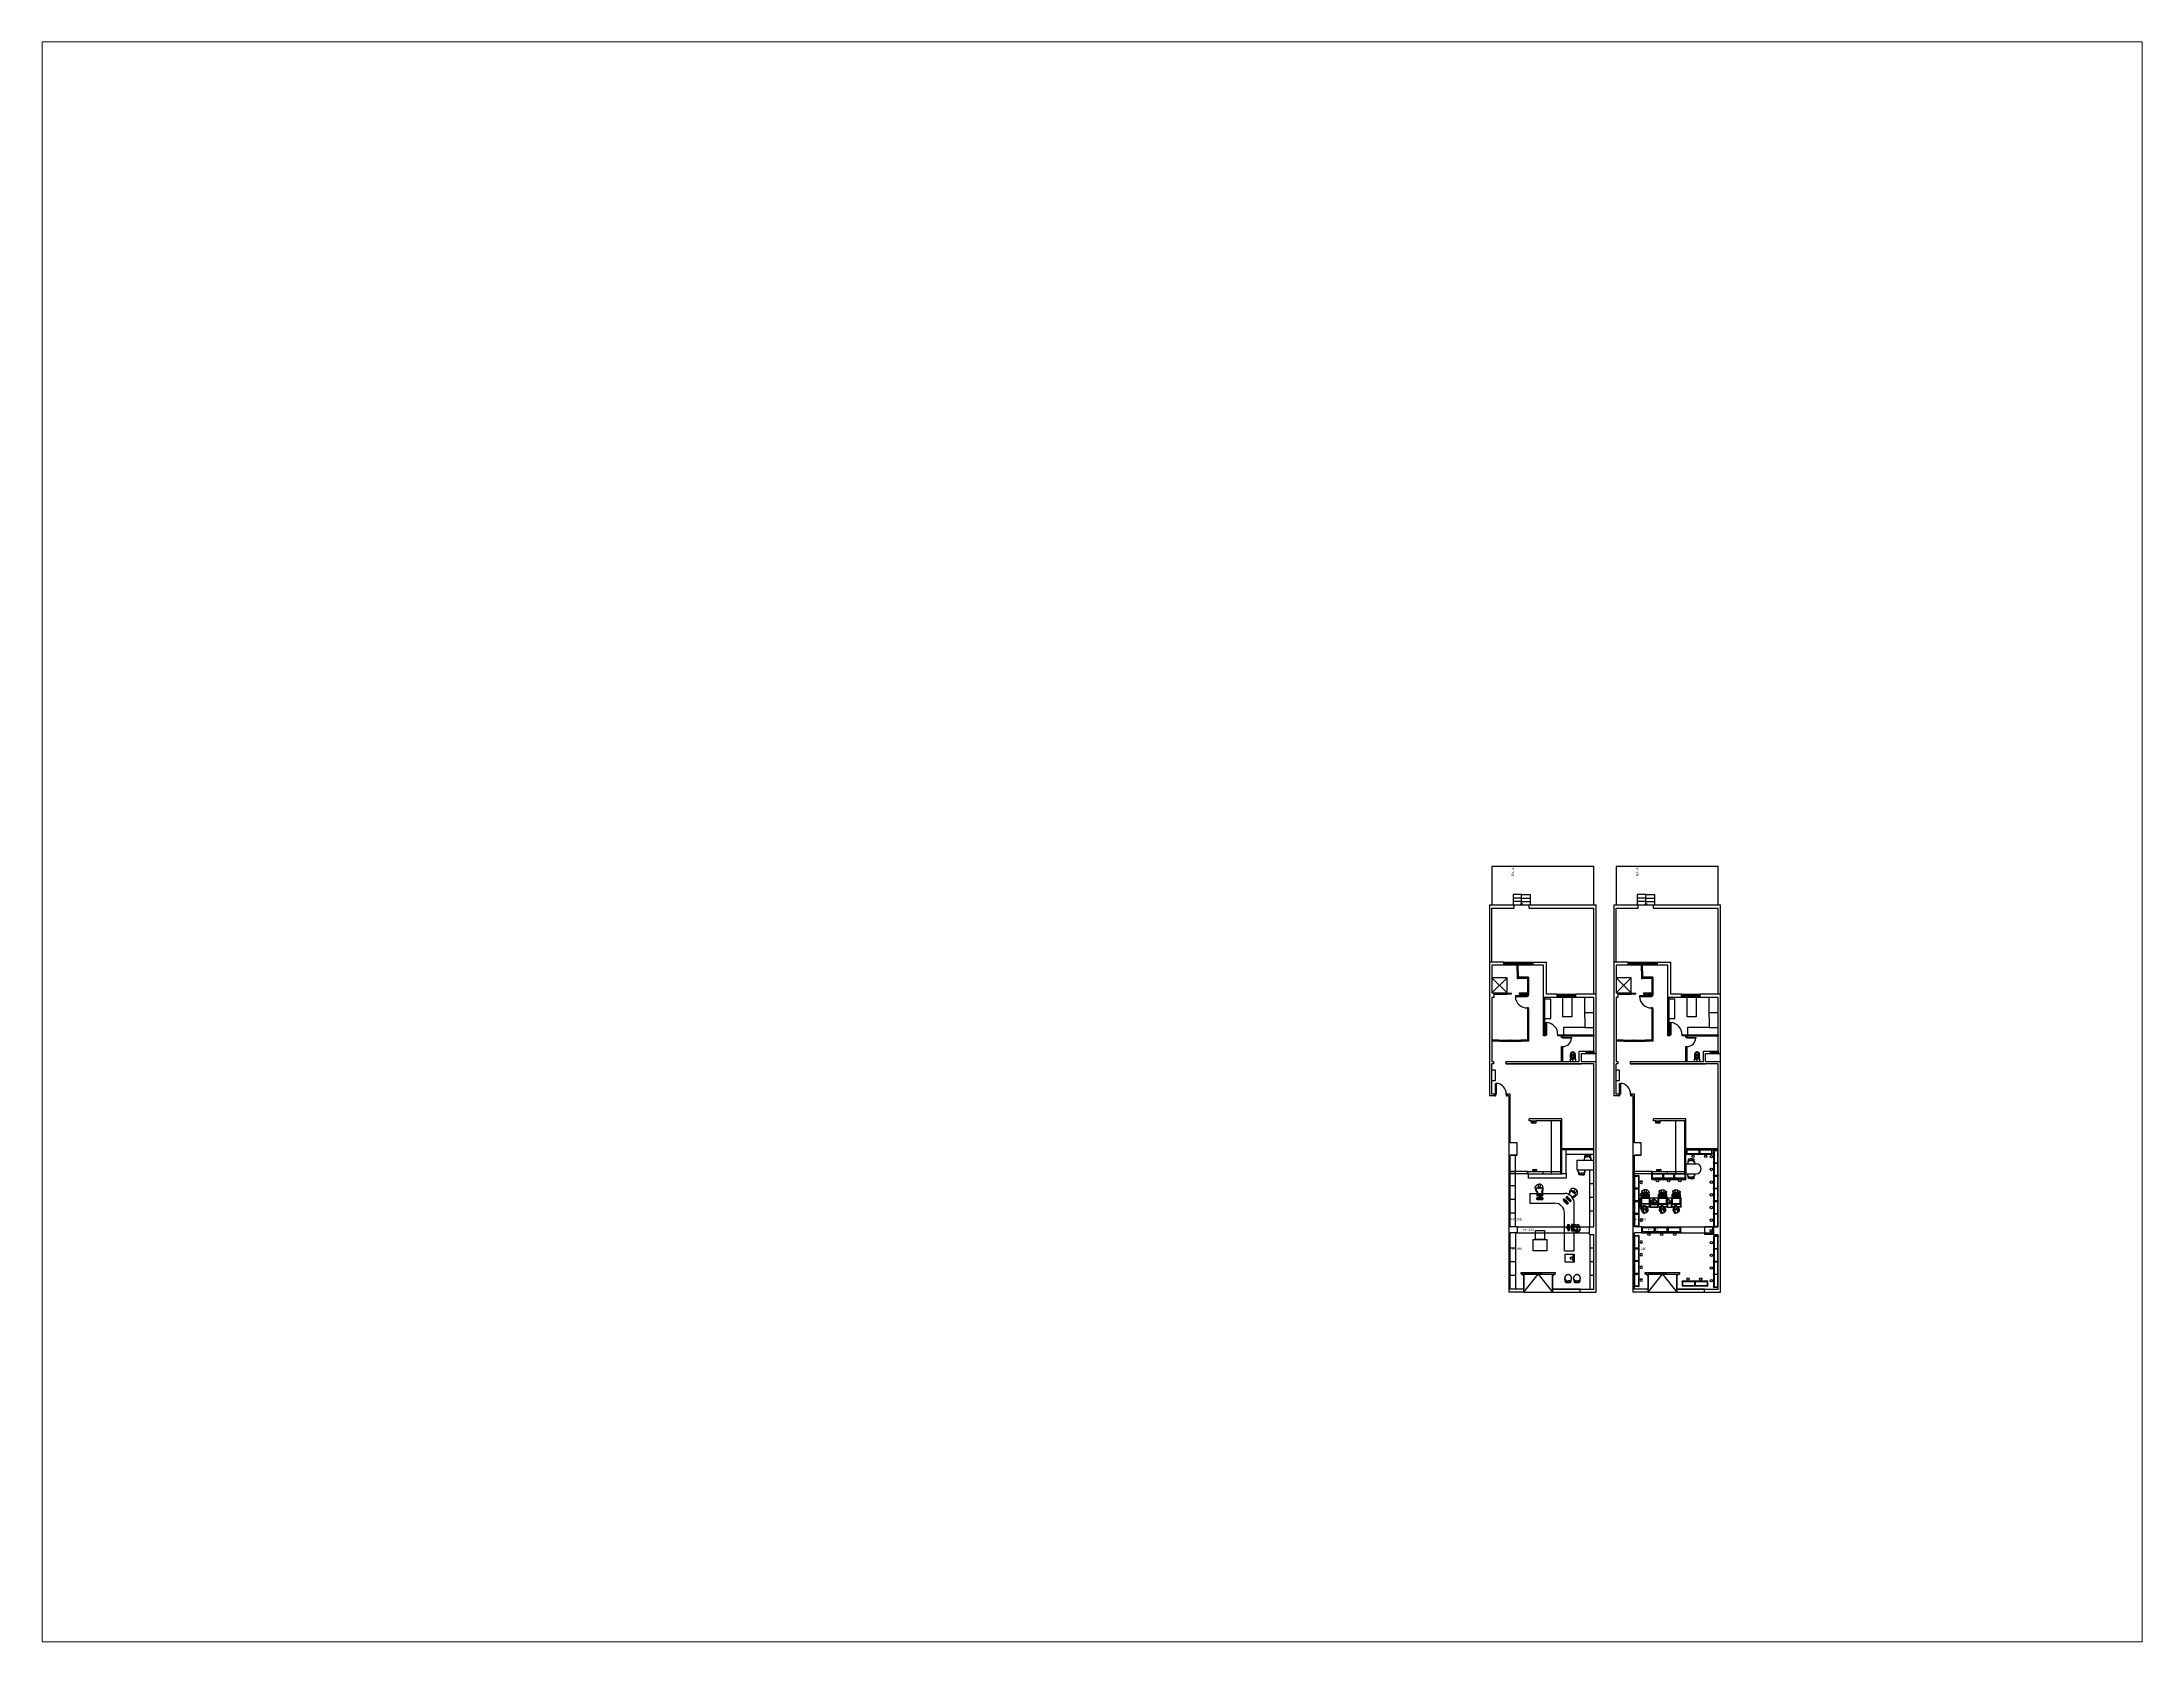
# Paper-space layout 'Presentación1' of a CAD drawing. Header units: inches. Extents: x 1.05 to 9.45, y 0.8 to 7.2.
# The model-space entities are those that its viewports show. They can reach past a viewport. Long polylines and large blocks are cut down to what shows.
import ezdxf

# ---------------------------------------------------------------- set-up
doc = ezdxf.new("R2010")
doc.units = ezdxf.units.IN
doc.header["$MEASUREMENT"] = 0
for name, pattern in [('Discontinua JB', [0.75, 0.5, -0.25]), ('Puntets JB', [3, 0, -3]), ('TRAZOS2', [0.375, 0.25, -0.125]), ('TRAZOSX2', [38.1, 25.4, -12.7])]:
    doc.linetypes.add(name, pattern=pattern)
doc.layers.add('2D', color=7, linetype='Continuous', lineweight=18, true_color=0x008ccc)
for name, color, linetype in [('_Co MUEBLE CONCEP', 5, 'Continuous'), ('_Co SOMBREADOS', 8, 'Continuous'), ('Arturo', 8, 'Continuous'), ('Clotilde', 8, 'Continuous'), ('Cotas bloques dinámicos PM espacio', 250, 'Continuous'), ('Imac', 8, 'Continuous'), ('Impresora Tiket JB', 8, 'Continuous'), ('Linea Capa Color 0000 JB', 7, 'Continuous'), ('Linea Capa Color 0008 Gris JB', 8, 'Continuous'), ('Linea Capa Color 0140 Blau Vidre JB', 140, 'Continuous'), ('MOBILIARIO', 42, 'Continuous'), ('SOMBREADO', 251, 'Continuous')]:
    doc.layers.add(name, color=color, linetype=linetype)
doc.styles.add('Jordi Ava', font='')
doc.styles.get("Standard").update_dxf_attribs({"font": 'arial.ttf'})
doc.styles.get('Jordi Ava').set_extended_font_data('AvantGarde Md BT')
doc.dimstyles.new('Jordi Ava 2015', dxfattribs={"dimtxt": 60, "dimasz": 40, "dimexe": 20, "dimexo": 20, "dimgap": 0.09, "dimtad": 1, "dimdec": 0, "dimzin": 0, "dimdsep": 46, "dimtxsty": 'Jordi Ava', "dimblk": 'CLOSED', "dimcen": 1.5, "dimclrd": 7, "dimclre": 7, "dimclrt": 256, "dimadec": 0, "dimazin": 0, "dimtfac": 0.05, "dimtdec": 0, "dimtofl": 0, "dimtmove": 0, "dimatfit": 3, "dimldrblk": 'CLOSED', "dimfxl": 90, "dimtolj": 1, "dimtzin": 0, "dimlwd": -1, "dimlwe": -1, "dimarcsym": 0})
doc.dimstyles.new('Jordi Ava Vidre 140 2015', dxfattribs={"dimtxt": 60, "dimasz": 40, "dimexe": 20, "dimexo": 20, "dimgap": 0.09, "dimtad": 1, "dimdec": 0, "dimzin": 0, "dimdsep": 46, "dimtxsty": 'Jordi Ava', "dimblk": 'CLOSED', "dimcen": 1.5, "dimclrd": 7, "dimclre": 7, "dimclrt": 256, "dimadec": 0, "dimazin": 0, "dimtfac": 0.05, "dimtdec": 0, "dimtofl": 0, "dimtmove": 0, "dimatfit": 3, "dimldrblk": 'CLOSED', "dimfxl": 90, "dimtolj": 1, "dimtzin": 0, "dimlwd": -1, "dimlwe": -1, "dimarcsym": 0})

# ---------------------------------------------------------------- blocks, each defined once
blk = doc.blocks.new('Planta teclat + ratoli 2020 JB')
at = {"layer": 'Impresora Tiket JB'}
for points in [[(163, 99, 0.4142011), (157, 105), (-230, 105, 0.3877104), (-236, 100), (-236, 6, 0.4142011), (-230, 0), (157, 0, 0.4142011), (163, 6)], [(-214, 100, 0.4500685), (-215, 102), (-229, 102, 0.4500696), (-230, 100), (-230, 91, 0.4111739), (-229, 90), (-215, 90, 0.411173), (-214, 91)], [(-215, 86, 0.4142011), (-217, 87), (-229, 87, 0.4142011), (-230, 86), (-230, 74, 0.4141876), (-229, 73), (-217, 73, 0.4142011), (-215, 74)], [(-204, 69, 0.4142011), (-205, 70), (-229, 70, 0.4142011), (-230, 69), (-230, 57, 0.4141876), (-229, 56), (-205, 56, 0.4142011), (-204, 57)], [(-201, 52, 0.4142011), (-202, 54), (-229, 54, 0.4142011), (-230, 52), (-230, 40, 0.4141876), (-229, 39), (-202, 39, 0.4142011), (-201, 40)], [(-192, 36, 0.4142011), (-193, 37), (-229, 37, 0.4142011), (-230, 36), (-230, 24, 0.4141876), (-229, 22), (-193, 22, 0.4142011), (-192, 24)], [(-204, 19, 0.4142011), (-205, 20), (-229, 20, 0.4142011), (-230, 19), (-230, 7, 0.4141876), (-229, 6), (-205, 6, 0.4142011), (-204, 7)], [(-196, 100, 0.4500685), (-197, 102), (-211, 102, 0.4500696), (-212, 100), (-212, 91, 0.4111739), (-211, 90), (-197, 90, 0.411173), (-196, 91)], [(-198, 86, 0.4142011), (-199, 87), (-211, 87, 0.4142011), (-212, 86), (-212, 74, 0.4141876), (-211, 73), (-199, 73, 0.4142011), (-198, 74)], [(-186, 69, 0.4142011), (-188, 70), (-200, 70, 0.4142011), (-201, 69), (-201, 57, 0.4141876), (-200, 56), (-188, 56, 0.4142011), (-186, 57)], [(-183, 19, 0.4142011), (-184, 20), (-200, 20, 0.4142011), (-201, 19), (-201, 7, 0.4141876), (-200, 6), (-184, 6, 0.4142011), (-183, 7)], [(-183, 52, 0.4142011), (-185, 54), (-197, 54, 0.4142011), (-198, 52), (-198, 40, 0.4141876), (-197, 39), (-185, 39, 0.4142011), (-183, 40)], [(-180, 86, 0.4142011), (-182, 87), (-194, 87, 0.4142011), (-195, 86), (-195, 74, 0.4141876), (-194, 73), (-182, 73, 0.4142011), (-180, 74)], [(-178, 100, 0.4500685), (-179, 102), (-192, 102, 0.4500696), (-194, 100), (-194, 91, 0.4111739), (-192, 90), (-179, 90, 0.411173), (-178, 91)], [(-175, 36, 0.4142011), (-176, 37), (-188, 37, 0.4142011), (-189, 36), (-189, 24, 0.4141876), (-188, 22), (-176, 22, 0.4142011), (-175, 24)], [(-169, 69, 0.4142011), (-170, 70), (-182, 70, 0.4142011), (-183, 69), (-183, 57, 0.4141876), (-182, 56), (-170, 56, 0.4142011), (-169, 57)], [(-157, 19, 0.4142011), (-158, 20), (-179, 20, 0.4142011), (-181, 19), (-181, 7, 0.4141876), (-179, 6), (-158, 6, 0.4142011), (-157, 7)], [(-166, 52, 0.4142011), (-167, 54), (-179, 54, 0.4142011), (-180, 52), (-180, 40, 0.4141876), (-179, 39), (-167, 39, 0.4142011), (-166, 40)], [(-163, 86, 0.4142011), (-164, 87), (-176, 87, 0.4142011), (-177, 86), (-177, 74, 0.4141876), (-176, 73), (-164, 73, 0.4142011), (-163, 74)], [(-160, 100, 0.4500685), (-161, 102), (-174, 102, 0.4500696), (-175, 100), (-175, 91, 0.4111739), (-174, 90), (-161, 90, 0.411173), (-160, 91)], [(-157, 36, 0.4142011), (-158, 37), (-170, 37, 0.4142011), (-172, 36), (-172, 24, 0.4141876), (-170, 22), (-158, 22, 0.4142011), (-157, 24)], [(-151, 69, 0.4142011), (-152, 70), (-165, 70, 0.4142011), (-166, 69), (-166, 57, 0.4141876), (-165, 56), (-152, 56, 0.4142011), (-151, 57)], [(-148, 52, 0.4142011), (-149, 54), (-162, 54, 0.4142011), (-163, 52), (-163, 40, 0.4141876), (-162, 39), (-149, 39, 0.4142011), (-148, 40)], [(-145, 86, 0.4142011), (-146, 87), (-159, 87, 0.4142011), (-160, 86), (-160, 74, 0.4141876), (-159, 73), (-146, 73, 0.4142011), (-145, 74)], [(-142, 100, 0.4500685), (-143, 102), (-156, 102, 0.4500696), (-157, 100), (-157, 91, 0.4111739), (-156, 90), (-143, 90, 0.411173), (-142, 91)], [(-140, 36, 0.4142011), (-141, 37), (-153, 37, 0.4142011), (-155, 36), (-155, 24, 0.4141876), (-153, 22), (-141, 22, 0.4142011), (-140, 24)], [(-53, 19, 0.4142011), (-54, 20), (-153, 20, 0.4142011), (-155, 19), (-155, 7, 0.4141876), (-153, 6), (-54, 6, 0.4142011), (-53, 7)], [(-134, 69, 0.4142011), (-136, 70), (-148, 70, 0.4142011), (-149, 69), (-149, 57, 0.4141876), (-148, 56), (-136, 56, 0.4142011), (-134, 57)], [(-131, 52, 0.4142011), (-133, 54), (-145, 54, 0.4142011), (-146, 52), (-146, 40, 0.4141876), (-145, 39), (-133, 39, 0.4142011), (-131, 40)], [(-128, 86, 0.4142011), (-129, 87), (-141, 87, 0.4142011), (-142, 86), (-142, 74, 0.4141876), (-141, 73), (-129, 73, 0.4142011), (-128, 74)], [(-123, 100, 0.4500685), (-125, 102), (-138, 102, 0.4500696), (-139, 100), (-139, 91, 0.4111739), (-138, 90), (-125, 90, 0.411173), (-123, 91)], [(-123, 36, 0.4142011), (-124, 37), (-136, 37, 0.4142011), (-137, 36), (-137, 24, 0.4141876), (-136, 22), (-124, 22, 0.4142011), (-123, 24)], [(-117, 69, 0.4142011), (-118, 70), (-130, 70, 0.4142011), (-131, 69), (-131, 57, 0.4141876), (-130, 56), (-118, 56, 0.4142011), (-117, 57)], [(-114, 52, 0.4142011), (-115, 54), (-127, 54, 0.4142011), (-128, 52), (-128, 40, 0.4141876), (-127, 39), (-115, 39, 0.4142011), (-114, 40)], [(-110, 86, 0.4142011), (-111, 87), (-123, 87, 0.4142011), (-125, 86), (-125, 74, 0.4141876), (-123, 73), (-111, 73, 0.4142011), (-110, 74)], [(-105, 100, 0.4500685), (-107, 102), (-120, 102, 0.4500696), (-121, 100), (-121, 91, 0.4111739), (-120, 90), (-107, 90, 0.411173), (-105, 91)], [(-105, 36, 0.4142011), (-106, 37), (-118, 37, 0.4142011), (-120, 36), (-120, 24, 0.4141876), (-118, 22), (-106, 22, 0.4142011), (-105, 24)], [(-99, 69, 0.4142011), (-100, 70), (-113, 70, 0.4142011), (-114, 69), (-114, 57, 0.4141876), (-113, 56), (-100, 56, 0.4142011), (-99, 57)], [(-97, 52, 0.4142011), (-98, 54), (-110, 54, 0.4142011), (-111, 52), (-111, 40, 0.4141876), (-110, 39), (-98, 39, 0.4142011), (-97, 40)], [(-93, 86, 0.4142011), (-94, 87), (-106, 87, 0.4142011), (-107, 86), (-107, 74, 0.4141876), (-106, 73), (-94, 73, 0.4142011), (-93, 74)], [(-87, 100, 0.4500685), (-88, 102), (-102, 102, 0.4500696), (-103, 100), (-103, 91, 0.4111739), (-102, 90), (-88, 90, 0.411173), (-87, 91)], [(-88, 36, 0.4142011), (-89, 37), (-101, 37, 0.4142011), (-103, 36), (-103, 24, 0.4141876), (-101, 22), (-89, 22, 0.4142011), (-88, 24)], [(-82, 69, 0.4142011), (-84, 70), (-96, 70, 0.4142011), (-97, 69), (-97, 57, 0.4141876), (-96, 56), (-84, 56, 0.4142011), (-82, 57)], [(-79, 52, 0.4142011), (-81, 54), (-93, 54, 0.4142011), (-94, 52), (-94, 40, 0.4141876), (-93, 39), (-81, 39, 0.4142011), (-79, 40)], [(-75, 86, 0.4142011), (-76, 87), (-88, 87, 0.4142011), (-90, 86), (-90, 74, 0.4141876), (-88, 73), (-76, 73, 0.4142011), (-75, 74)], [(-69, 100, 0.4500685), (-70, 102), (-84, 102, 0.4500696), (-85, 100), (-85, 91, 0.4111739), (-84, 90), (-70, 90, 0.411173), (-69, 91)], [(-71, 36, 0.4142011), (-72, 37), (-84, 37, 0.4142011), (-85, 36), (-85, 24, 0.4141876), (-84, 22), (-72, 22, 0.4142011), (-71, 24)], [(-65, 69, 0.4142011), (-66, 70), (-78, 70, 0.4142011), (-79, 69), (-79, 57, 0.4141876), (-78, 56), (-66, 56, 0.4142011), (-65, 57)], [(-62, 52, 0.4142011), (-63, 54), (-75, 54, 0.4142011), (-76, 52), (-76, 40, 0.4141876), (-75, 39), (-63, 39, 0.4142011), (-62, 40)], [(-58, 86, 0.4142011), (-59, 87), (-71, 87, 0.4142011), (-73, 86), (-73, 74, 0.4141876), (-71, 73), (-59, 73, 0.4142011), (-58, 74)], [(-53, 36, 0.4142011), (-54, 37), (-66, 37, 0.4142011), (-68, 36), (-68, 24, 0.4141876), (-66, 22), (-54, 22, 0.4142011), (-53, 24)], [(-51, 100, 0.4500685), (-52, 102), (-65, 102, 0.4500696), (-67, 100), (-67, 91, 0.4111739), (-65, 90), (-52, 90, 0.411173), (-51, 91)], [(-47, 69, 0.4142011), (-48, 70), (-61, 70, 0.4142011), (-62, 69), (-62, 57, 0.4141876), (-61, 56), (-48, 56, 0.4142011), (-47, 57)], [(-44, 52, 0.4142011), (-45, 54), (-58, 54, 0.4142011), (-59, 52), (-59, 40, 0.4141876), (-58, 39), (-45, 39, 0.4142011), (-44, 40)], [(-41, 86, 0.4142011), (-42, 87), (-54, 87, 0.4142011), (-55, 86), (-55, 74, 0.4141876), (-54, 73), (-42, 73, 0.4142011), (-41, 74)], [(-27, 19, 0.4142011), (-28, 20), (-49, 20, 0.4142011), (-51, 19), (-51, 7, 0.4141876), (-49, 6), (-28, 6, 0.4142011), (-27, 7)], [(-36, 36, 0.4142011), (-37, 37), (-49, 37, 0.4142011), (-50, 36), (-50, 24, 0.4141876), (-49, 22), (-37, 22, 0.4142011), (-36, 24)], [(-33, 100, 0.4500685), (-34, 102), (-47, 102, 0.4500696), (-49, 100), (-49, 91, 0.4111739), (-47, 90), (-34, 90, 0.411173), (-33, 91)], [(-30, 69, 0.4142011), (-31, 70), (-43, 70, 0.4142011), (-44, 69), (-44, 57, 0.4141876), (-43, 56), (-31, 56, 0.4142011), (-30, 57)], [(-27, 52, 0.4142011), (-28, 54), (-40, 54, 0.4142011), (-41, 52), (-41, 40, 0.4141876), (-40, 39), (-28, 39, 0.4142011), (-27, 40)], [(-23, 86, 0.4142011), (-24, 87), (-36, 87, 0.4142011), (-38, 86), (-38, 74, 0.4141876), (-36, 73), (-24, 73, 0.4142011), (-23, 74)], [(-19, 36, 0.4142011), (-20, 37), (-32, 37, 0.4142011), (-33, 36), (-33, 24, 0.4141876), (-32, 22), (-20, 22, 0.4142011), (-19, 24)], [(-15, 100, 0.4500685), (-16, 102), (-29, 102, 0.4500696), (-30, 100), (-30, 91, 0.4111739), (-29, 90), (-16, 90, 0.411173), (-15, 91)], [(-13, 69, 0.4142011), (-14, 70), (-26, 70, 0.4142011), (-27, 69), (-27, 57, 0.4141876), (-26, 56), (-14, 56, 0.4142011), (-13, 57)], [(-6, 19, 0.4142011), (-8, 20), (-23, 20, 0.4142011), (-25, 19), (-25, 7, 0.4141876), (-23, 6), (-8, 6, 0.4142011), (-6, 7)], [(-10, 52, 0.4142011), (-11, 54), (-23, 54, 0.4142011), (-24, 52), (-24, 40, 0.4141876), (-23, 39), (-11, 39, 0.4142011), (-10, 40)], [(-6, 86, 0.4142011), (-7, 87), (-19, 87, 0.4142011), (-21, 86), (-21, 74, 0.4141876), (-19, 73), (-7, 73, 0.4142011), (-6, 74)], [(22, 36, 0.4142011), (20, 37), (-14, 37, 0.4142011), (-16, 36), (-16, 24, 0.4141876), (-14, 22), (20, 22, 0.4142011), (22, 24)], [(3, 100, 0.4500685), (2, 102), (-11, 102, 0.4500696), (-12, 100), (-12, 91, 0.4111739), (-11, 90), (2, 90, 0.411173), (3, 91)], [(5, 69, 0.4142011), (4, 70), (-9, 70, 0.4142011), (-10, 69), (-10, 57, 0.4141876), (-9, 56), (4, 56, 0.4142011), (5, 57)], [(22, 52, 0.4142011), (20, 54), (-6, 54, 0.4142011), (-7, 52), (-7, 40, 0.4141876), (-6, 39), (20, 39, 0.4142011), (22, 40)], [(22, 86, 0.4142011), (20, 87), (-3, 87, 0.4142011), (-4, 86), (-4, 74, 0.4141876), (-3, 73), (20, 73, 0.4142011), (22, 74)], [(22, 19, 0.4142011), (20, 20), (-3, 20, 0.4142011), (-4, 19), (-4, 7, 0.4141876), (-3, 6), (20, 6, 0.4142011), (22, 7)], [(22, 100, 0.4500685), (20, 102), (7, 102, 0.4500696), (6, 100), (6, 91, 0.4111739), (7, 90), (20, 90, 0.411173), (22, 91)], [(22, 69, 0.4142011), (20, 70), (8, 70, 0.4142011), (7, 69), (7, 57, 0.4141876), (8, 56), (20, 56, 0.4142011), (22, 57)], [(47, 86, 0.4142011), (46, 87), (34, 87, 0.4142011), (32, 86), (32, 74, 0.4141876), (34, 73), (46, 73, 0.4142011), (47, 74)], [(47, 100, 0.4500685), (46, 102), (34, 102, 0.4500696), (33, 100), (33, 91, 0.4111739), (34, 90), (46, 90, 0.411173), (47, 91)], [(47, 69, 0.4142011), (46, 70), (34, 70, 0.4142011), (33, 69), (33, 57, 0.4141876), (34, 56), (46, 56, 0.4142011), (47, 57)], [(47, 36, 0.4142011), (46, 37), (34, 37, 0.4142011), (33, 36), (33, 24, 0.4141876), (34, 22), (46, 22, 0.4142011), (47, 24)], [(47, 19, 0.4142011), (46, 20), (34, 20, 0.4142011), (33, 19), (33, 7, 0.4141876), (34, 6), (46, 6, 0.4142011), (47, 7)], [(65, 100, 0.4500685), (63, 102), (51, 102, 0.4500696), (50, 100), (50, 91, 0.4111739), (51, 90), (63, 90, 0.411173), (65, 91)], [(65, 86, 0.4142011), (63, 87), (51, 87, 0.4142011), (50, 86), (50, 74, 0.4141876), (51, 73), (63, 73, 0.4142011), (65, 74)], [(65, 69, 0.4142011), (63, 70), (51, 70, 0.4142011), (50, 69), (50, 57, 0.4141876), (51, 56), (63, 56, 0.4142011), (65, 57)], [(65, 36, 0.4142011), (63, 37), (51, 37, 0.4142011), (50, 36), (50, 24, 0.4141876), (51, 22), (63, 22, 0.4142011), (65, 24)], [(65, 19, 0.4142011), (63, 20), (51, 20, 0.4142011), (50, 19), (50, 7, 0.4141876), (51, 6), (63, 6, 0.4142011), (65, 7)], [(81, 100, 0.4500685), (80, 102), (68, 102, 0.4500696), (67, 100), (67, 91, 0.4111739), (68, 90), (80, 90, 0.411173), (81, 91)], [(81, 86, 0.4142011), (80, 87), (68, 87, 0.4142011), (67, 86), (67, 74, 0.4141876), (68, 73), (80, 73, 0.4142011), (81, 74)], [(81, 69, 0.4142011), (80, 70), (68, 70, 0.4142011), (67, 69), (67, 57, 0.4141876), (68, 56), (80, 56, 0.4142011), (81, 57)], [(81, 36, 0.4142011), (80, 37), (68, 37, 0.4142011), (67, 36), (67, 24, 0.4141876), (68, 22), (80, 22, 0.4142011), (81, 24)], [(81, 19, 0.4142011), (80, 20), (68, 20, 0.4142011), (67, 19), (67, 7, 0.4141876), (68, 6), (80, 6, 0.4142011), (81, 7)], [(107, 100, 0.4500685), (106, 102), (94, 102, 0.4500696), (93, 100), (93, 91, 0.4111739), (94, 90), (106, 90, 0.411173), (107, 91)], [(107, 86, 0.4142011), (106, 87), (94, 87, 0.4142011), (93, 86), (93, 74, 0.4141876), (94, 73), (106, 73, 0.4142011), (107, 74)], [(107, 69, 0.4142011), (106, 70), (94, 70, 0.4142011), (93, 69), (93, 57, 0.4141876), (94, 56), (106, 56, 0.4142011), (107, 57)], [(107, 52, 0.4142011), (106, 54), (94, 54, 0.4142011), (93, 52), (93, 40, 0.4141876), (94, 39), (106, 39, 0.4142011), (107, 40)], [(107, 36, 0.4142011), (106, 37), (94, 37, 0.4142011), (93, 36), (93, 24, 0.4141876), (94, 22), (106, 22, 0.4142011), (107, 24)], [(125, 19, 0.4142011), (124, 20), (94, 20, 0.4142011), (93, 19), (93, 7, 0.4141876), (94, 6), (124, 6, 0.4142011), (125, 7)], [(125, 100, 0.4500685), (124, 102), (112, 102, 0.4500696), (111, 100), (111, 91, 0.4111739), (112, 90), (124, 90, 0.411173), (125, 91)], [(125, 86, 0.4142011), (124, 87), (112, 87, 0.4142011), (111, 86), (111, 74, 0.4141876), (112, 73), (124, 73, 0.4142011), (125, 74)], [(125, 69, 0.4142011), (124, 70), (112, 70, 0.4142011), (111, 69), (111, 57, 0.4141876), (112, 56), (124, 56, 0.4142011), (125, 57)], [(125, 52, 0.4142011), (124, 54), (112, 54, 0.4142011), (111, 52), (111, 40, 0.4141876), (112, 39), (124, 39, 0.4142011), (125, 40)], [(125, 36, 0.4142011), (124, 37), (112, 37, 0.4142011), (111, 36), (111, 24, 0.4141876), (112, 22), (124, 22, 0.4142011), (125, 24)], [(143, 100, 0.4500685), (141, 102), (129, 102, 0.4500696), (128, 100), (128, 91, 0.4111739), (129, 90), (141, 90, 0.411173), (143, 91)], [(143, 86, 0.4142011), (141, 87), (129, 87, 0.4142011), (128, 86), (128, 74, 0.4141876), (129, 73), (141, 73, 0.4142011), (143, 74)], [(143, 69, 0.4142011), (141, 70), (129, 70, 0.4142011), (128, 69), (128, 57, 0.4141876), (129, 56), (141, 56, 0.4142011), (143, 57)], [(143, 52, 0.4142011), (141, 54), (129, 54, 0.4142011), (128, 52), (128, 40, 0.4141876), (129, 39), (141, 39, 0.4142011), (143, 40)], [(143, 36, 0.4142011), (141, 37), (129, 37, 0.4142011), (128, 36), (128, 24, 0.4141876), (129, 22), (141, 22, 0.4142011), (143, 24)], [(143, 19, 0.4142011), (141, 20), (129, 20, 0.4142011), (128, 19), (128, 7, 0.4141876), (129, 6), (141, 6, 0.4142011), (143, 7)], [(159, 100, 0.4500685), (158, 102), (146, 102, 0.4500696), (145, 100), (145, 91, 0.4111739), (146, 90), (158, 90, 0.411173), (159, 91)], [(159, 86, 0.4142011), (158, 87), (146, 87, 0.4142011), (145, 86), (145, 74, 0.4141876), (146, 73), (158, 73, 0.4142011), (159, 74)], [(159, 69, 0.4142011), (158, 70), (146, 70, 0.4142011), (145, 69), (145, 57, 0.4141876), (146, 56), (158, 56, 0.4142011), (159, 57)], [(159, 52, 0.4142011), (158, 54), (146, 54, 0.4142011), (145, 52), (145, 40, 0.4141876), (146, 39), (158, 39, 0.4142011), (159, 40)], [(159, 36, 0.4142011), (158, 37), (146, 37, 0.4142011), (145, 36), (145, 7, 0.4141876), (146, 6), (158, 6, 0.4142011), (159, 7)], [(204, 12), (208, 12, 0.3782425), (228, 30), (236, 92, 0.4142136), (216, 112), (196, 112, 0.4142136), (176, 92), (184, 30, 0.3782425)], [(201, 100, -0.3500011), (205, 105), (205, 110), (196, 110, 0.412242), (178, 92), (182, 62), (205, 62), (205, 83, -0.3500011), (201, 87)], [(209, 100, 1), (202, 100), (202, 87, 1), (209, 87)], [(234, 92, 0.412242), (216, 110), (207, 110), (207, 105, -0.3500011), (210, 100), (210, 87, -0.3500011), (207, 83), (207, 62), (230, 62)]]:
    blk.add_lwpolyline(points, format="xyb", close=True, dxfattribs=at)
blk = doc.blocks.new('Arturo')
at = {"layer": 'Arturo'}
for p, q in [((-254, 97, 0), (-242, 106, 0)), ((-248, 57, 0), (-254, 97, 0)), ((-251, -41, 0), (-235, 14, 0)), ((-235, 14, 0), (-248, 57, 0)), ((-242, 106, 0), (-239, 85, 0)), ((-239, 85, 0), (-234, 118, 0)), ((-237, 9, 0), (-221, 21, 0)), ((-234, 118, 0), (-222, 120, 0)), ((-222, 109, 0), (-217, 133, 0)), ((-222, 120, 0), (-222, 109, 0)), ((-221, 21, 0), (-194, 21, 0)), ((-217, 133, 0), (-204, 135, 0)), ((-204, 135, 0), (-201, 114, 0)), ((-201, 114, 0), (-195, 136, 0)), ((-195, 136, 0), (-185, 136, 0)), ((-161, 45, 0), (-189, 20, 0)), ((-189, 20, 0), (-189, 3, 0)), ((-189, 3, 0), (-181, -88, 0)), ((-185, 136, 0), (-182, 66, 0)), ((-182, 66, 0), (-172, 75, 0)), ((-172, 75, 0), (-155, 93, 0)), ((-144, 84, 0), (-161, 45, 0)), ((-146, 8, 0), (-156, -8, 0)), ((-155, 93, 0), (-144, 84, 0)), ((-125, 18, 0), (-146, 8, 0)), ((-106, 16, 0), (-125, 18, 0)), ((-89, 2, 0), (-106, 16, 0)), ((-82, -48, 0), (-89, 2, 0)), ((40, 98, 0), (34, 86, 0)), ((34, 86, 0), (65, 58, 0)), ((63, 89, 0), (40, 98, 0)), ((58, 155, 0), (50, 150, 0)), ((50, 150, 0), (76, 85, 0)), ((73, 137, 0), (58, 155, 0)), ((76, 85, 0), (63, 89, 0)), ((65, 58, 0), (102, 47, 0)), ((80, 161, 0), (68, 158, 0)), ((68, 158, 0), (73, 137, 0)), ((86, 0, 0), (74, -14, 0)), ((94, 142, 0), (80, 161, 0)), ((109, 6, 0), (86, 0, 0)), ((102, 154, 0), (90, 152, 0)), ((90, 152, 0), (94, 142, 0)), ((120, 127, 0), (102, 154, 0)), ((102, 47, 0), (108, 31, 0)), ((130, 61, 0), (106, 49, 0)), ((108, 31, 0), (127, -20, 0)), ((108, 31, 0), (127, -20, 0)), ((118, 4, 0), (109, 6, 0)), ((129, 144, 0), (114, 147, 0)), ((114, 147, 0), (120, 127, 0)), ((140, 105, 0), (129, 144, 0)), ((150, 57, 0), (130, 61, 0)), ((146, 60, 0), (140, 105, 0)), ((184, 17, 0), (146, 60, 0)), ((184, 17, 0), (216, -39, 0)), ((-271, -111, 0), (-251, -41, 0)), ((-262, -157, 0), (-271, -111, 0)), ((-232, -183, 0), (-262, -157, 0)), ((-161, -220, 0), (-232, -183, 0)), ((-205, -102, 0), (-221, -106, 0)), ((-178, -87, 0), (-205, -102, 0)), ((-178, -87, 0), (-140, -63, 0)), ((-85, -263, 0), (-161, -220, 0)), ((-156, -8, 0), (-153, -31, 0)), ((-153, -31, 0), (-145, -66, 0)), ((-140, -63, 0), (-84, -48, 0)), ((-86, -152, 0), (-76, -93, 0)), ((-82, -207, 0), (-86, -152, 0)), ((-85, -24, 0), (-83, -48, 0)), ((11, -270, 0), (-85, -263, 0)), ((-84, -48, 0), (-20, -46, 0)), ((-63, -238, 0), (-82, -207, 0)), ((-66, -88, 0), (-77, -105, 0)), ((-76, -93, 0), (-58, -63, 0)), ((-43, -80, 0), (-66, -88, 0)), ((-7, -253, 0), (-63, -238, 0)), ((-58, -63, 0), (-31, -59, 0)), ((-18, -74, 0), (-43, -80, 0)), ((-31, -59, 0), (-20, -55, 0)), ((-20, -55, 0), (-12, -40, 0)), ((0, -70, 0), (-18, -74, 0)), ((-12, -40, 0), (-1, -35, 0)), ((41, -239, 0), (-7, -253, 0)), ((-1, -35, 0), (7, -43, 0)), ((14, -76, 0), (0, -70, 0)), ((7, -43, 0), (11, -58, 0)), ((9, -47, 0), (73, -56, 0)), ((11, -58, 0), (44, -75, 0)), ((88, -254, 0), (11, -270, 0)), ((21, -94, 0), (14, -76, 0)), ((22, -120, 0), (21, -94, 0)), ((25, -102, 0), (22, -120, 0)), ((33, -95, 0), (25, -102, 0)), ((47, -97, 0), (33, -95, 0)), ((65, -193, 0), (41, -239, 0)), ((44, -75, 0), (62, -114, 0)), ((60, -118, 0), (47, -97, 0)), ((62, -114, 0), (67, -155, 0)), ((67, -155, 0), (65, -193, 0)), ((73, -37, 0), (72, -56, 0)), ((74, -14, 0), (73, -37, 0)), ((131, -84, 0), (73, -56, 0)), ((113, -249, 0), (88, -254, 0)), ((169, -219, 0), (113, -249, 0)), ((127, -20, 0), (138, -73, 0)), ((135, -59, 0), (131, -84, 0)), ((131, -84, 0), (166, -108, 0)), ((138, -73, 0), (132, -85, 0)), ((166, -108, 0), (179, -100, 0)), ((227, -156, 0), (169, -219, 0)), ((237, -109, 0), (216, -39, 0)), ((227, -156, 0), (237, -109, 0))]:
    blk.add_line(p, q, dxfattribs=at)
blk = doc.blocks.new('Clotilde')
at = {"layer": 'Clotilde'}
for p, q in [((-187, -20, 0), (-171, 28, 0)), ((-171, 28, 0), (-159, 41, 0)), ((-159, 41, 0), (-131, 93, 0)), ((-131, 93, 0), (-125, 99, 0)), ((-113, 18, 0), (-131, -41, 0)), ((-125, 99, 0), (-107, 100, 0)), ((-117, 9, 0), (-102, 1, 0)), ((-116, 8, 0), (-102, 1, 0)), ((-114, 100, 0), (-105, 148, 0)), ((-110, 36, 0), (-113, 18, 0)), ((-82, 95, 0), (-110, 36, 0)), ((-107, 100, 0), (-82, 95, 0)), ((-105, 148, 0), (-95, 180, 0)), ((-102, 1, 0), (-81, -41, 0)), ((-95, 180, 0), (-87, 183, 0)), ((-89, 162, 0), (-75, 192, 0)), ((-87, 183, 0), (-89, 162, 0)), ((-75, 192, 0), (-67, 191, 0)), ((-45, 117, 0), (-73, 95, 0)), ((-69, 169, 0), (-58, 202, 0)), ((-67, 191, 0), (-69, 169, 0)), ((-58, 202, 0), (-50, 200, 0)), ((-50, 200, 0), (-57, 167, 0)), ((-57, 167, 0), (-43, 199, 0)), ((-34, 196, 0), (-54, 137, 0)), ((-54, 137, 0), (-42, 143, 0)), ((-18, 149, 0), (-45, 117, 0)), ((-43, 199, 0), (-34, 196, 0)), ((-42, 143, 0), (-26, 160, 0)), ((-26, 160, 0), (-18, 149, 0)), ((68, -38, 0), (70, 6, 0)), ((68, -38, 0), (70, 6, 0)), ((76, 64), (70, 56)), ((70, 56), (101, 21)), ((70, 6, 0), (82, 18, 0)), ((70, 6, 0), (82, 18, 0)), ((93, 47), (76, 64)), ((91, 100), (82, 97)), ((82, 97), (102, 38)), ((82, 18, 0), (117, 10, 0)), ((82, 18, 0), (117, 10, 0)), ((106, 64), (91, 100)), ((102, 38), (93, 47)), ((106, 103), (98, 102)), ((98, 102), (106, 64)), ((101, 21), (136, -3)), ((124, 59), (106, 103)), ((123, 94), (115, 93)), ((115, 93), (124, 59)), ((117, 10, 0), (129, -2, 0)), ((117, 10, 0), (129, -2, 0)), ((139, 52), (123, 94)), ((143, 81), (135, 85)), ((135, 85), (139, 52)), ((154, 50), (143, 81)), ((163, 2), (154, 50)), ((-207, -101, 0), (-202, -76, 0)), ((-203, -131, 0), (-207, -101, 0)), ((-189, -162, 0), (-203, -131, 0)), ((-199, -52, 0), (-202, -76, 0)), ((-199, -52, 0), (-187, -20, 0)), ((-181, -176, 0), (-189, -162, 0)), ((-170, -187, 0), (-181, -176, 0)), ((-157, -210, 0), (-170, -187, 0)), ((-153, -217, 0), (-157, -210, 0)), ((-155, -220, 0), (-141, -188, 0)), ((-136, -246, 0), (-155, -220, 0)), ((-141, -188, 0), (-138, -181, 0)), ((-138, -181, 0), (-104, -156, 0)), ((-135, -249, 0), (-136, -246, 0)), ((-110, -273, 0), (-135, -249, 0)), ((-130, -72, 0), (-133, -94, 0)), ((-133, -94, 0), (-104, -119, 0)), ((-123, -91, 0), (-132, -86, 0)), ((-125, -60, 0), (-131, -39, 0)), ((-131, -41, 0), (-130, -72, 0)), ((-130, -62, 0), (-87, -50, 0)), ((-130, -72, 0), (-130, -72, 0)), ((-130, -72, 0), (-130, -72, 0)), ((-124, -102, 0), (-123, -91, 0)), ((-123, -91, 0), (-116, -85, 0)), ((-116, -85, 0), (-101, -80, 0)), ((-116, -85, 0), (-101, -80, 0)), ((-111, -264, 0), (-104, -309, 0)), ((-104, -119, 0), (-98, -69, 0)), ((-104, -119, 0), (-97, -130, 0)), ((-104, -156, 0), (-83, -157, 0)), ((-85, -330, 0), (-104, -309, 0)), ((-98, -69, 0), (-81, -40, 0)), ((-96, -186, 0), (-92, -177, 0)), ((-92, -177, 0), (-74, -144, 0)), ((-61, -342, 0), (-85, -330, 0)), ((-83, -157, 0), (-78, -135, 0)), ((-83, -191, 0), (-75, -152, 0)), ((-78, -135, 0), (-72, -131, 0)), ((-75, -152, 0), (-72, -131, 0)), ((-74, -187, 0), (-71, -165, 0)), ((-67, -224, 0), (-74, -187, 0)), ((-72, -131, 0), (-67, -117, 0)), ((-71, -165, 0), (-66, -152, 0)), ((-67, -117, 0), (-63, -97, 0)), ((-67, -125, 0), (-67, -117, 0)), ((-65, -130, 0), (-67, -125, 0)), ((-61, -245, 0), (-67, -224, 0)), ((-66, -152, 0), (-65, -130, 0)), ((-63, -97, 0), (-58, -86, 0)), ((-55, -249, 0), (-61, -245, 0)), ((-42, -341, 0), (-61, -342, 0)), ((-60, -31, 0), (9, -44, 0)), ((-58, -86, 0), (-44, -56, 0)), ((-27, -267, 0), (-55, -249, 0)), ((-44, -56, 0), (-17, -48, 0)), ((-1, -314, 0), (-42, -341, 0)), ((22, -269, 0), (-27, -267, 0)), ((-17, -48, 0), (10, -65, 0)), ((-13, -40, 0), (9, -38, 0)), ((73, -290, 0), (-1, -314, 0)), ((9, -44, 0), (78, -37, 0)), ((9, -38, 0), (33, -42, 0)), ((10, -65, 0), (60, -98, 0)), ((60, -98, 0), (73, -105, 0)), ((73, -105, 0), (77, -123, 0)), ((73, -290, 0), (144, -261, 0)), ((80, -132, 0), (77, -123, 0)), ((87, -142, 0), (80, -132, 0)), ((90, -165, 0), (87, -142, 0)), ((103, -166, 0), (88, -149, 0)), ((90, -165, 0), (98, -186, 0)), ((129, -242, 0), (91, -282, 0)), ((98, -199, 0), (92, -236, 0)), ((98, -48, 0), (113, -78, 0)), ((98, -186, 0), (98, -199, 0)), ((100, -274, 0), (132, -258, 0)), ((103, -59, 0), (147, -73, 0)), ((103, -59, 0), (123, -65, 0)), ((103, -166, 0), (110, -168, 0)), ((110, -133, 0), (128, -129, 0)), ((140, -194, 0), (110, -168, 0)), ((113, -78, 0), (121, -130, 0)), ((129, -2, 0), (123, -65, 0)), ((129, -2, 0), (123, -65, 0)), ((125, -227, 0), (129, -242, 0)), ((128, -129, 0), (147, -100, 0)), ((130, -22, 0), (146, -3, 0)), ((148, -79, 0), (130, -22, 0)), ((132, -258, 0), (154, -234, 0)), ((140, -194, 0), (142, -201, 0)), ((142, -201, 0), (154, -234, 0)), ((159, -233, 0), (144, -261, 0)), ((146, -3, 0), (172, -2, 0)), ((147, -100, 0), (148, -79, 0)), ((176, -210, 0), (148, -218, 0)), ((176, -210, 0), (159, -225, 0)), ((159, -225, 0), (159, -233, 0)), ((172, -2, 0), (199, -40, 0)), ((196, -189, 0), (176, -210, 0)), ((206, -182, 0), (196, -189, 0)), ((199, -40, 0), (207, -55, 0)), ((215, -171, 0), (206, -182, 0)), ((207, -55, 0), (225, -106, 0)), ((222, -153, 0), (215, -171, 0)), ((222, -153, 0), (223, -130, 0)), ((223, -129, 0), (225, -106, 0))]:
    blk.add_line(p, q, dxfattribs=at)
for centre, radius, start, end in [((-50, -224, 0), 68.8, 165.47882, 250.62599), ((-64, -51, 0), 20, 78.95661, 148.47676), ((20, -104, 0), 192, 251.02637, 291.91822), ((80, -57, 0), 20, 26.37875, 95.8989)]:
    blk.add_arc(centre, radius, start, end, dxfattribs=at)
blk = doc.blocks.new('Pantalla plana con soporte')
at = {"layer": 'Linea Capa Color 0000 JB', "color": 8}
for p, q in [((89, -292), (-187, -16)), ((22, -219), (-114, -83))]:
    blk.add_line(p, q, dxfattribs=at)
blk.add_lwpolyline([(89, -292), (-187, -16), (-199, -28), (77, -304)], close=True, dxfattribs=at)
for points in [[(-20, -106), (-56, -141), (-36, -161), (-1, -125)], [(-14, -46), (-14, -90)], [(14, -90), (14, -46)]]:
    blk.add_lwpolyline(points, dxfattribs=at)
at = {"layer": 'Linea Capa Color 0000 JB', "color": 8, "ltscale": 0.05}
blk.add_circle((0, -25), 25, dxfattribs=at)
at = {"layer": 'Linea Capa Color 0000 JB', "color": 8}
blk.add_circle((0, -105), 20, dxfattribs=at)
for start, end in [(48.62584, 71.74135), (18.25865, 41.37416)]:
    blk.add_arc((-182, -287), 215, start, end, dxfattribs=at)
blk = doc.blocks.new('Tapa pasacables')
at = {"layer": 'Linea Capa Color 0000 JB', "color": 8}
blk.add_lwpolyline([(11538, 6524), (11546, 6519), (11574, 6519), (11583, 6524, 0.5459512)], format="xyb", close=True, dxfattribs=at)
for radius in [36, 30]:
    blk.add_circle((11560, 6510), radius, dxfattribs=at)
blk = doc.blocks.new('Planta Marble doble')
at = {"layer": 'Linea Capa Color 0000 JB'}
for p, q in [((0, 0), (636, 0)), ((0, 0), (0, -619)), ((19, -19), (0, 0)), ((617, -19), (636, 0)), ((636, 0), (636, -231)), ((636, 0), (1136, 0)), ((1136, 0), (1772, 0)), ((1136, -231), (1136, 0)), ((1155, -19), (1136, 0)), ((1753, -19), (1772, 0)), ((1772, 0), (1772, -619)), ((19, -619), (0, -619)), ((19, -19), (19, -619)), ((617, -19), (617, -250)), ((636, -231), (617, -250)), ((617, -250), (1155, -250)), ((636, -231), (1136, -231)), ((1136, -231), (1155, -250)), ((1155, -250), (1155, -19)), ((1753, -19), (1753, -619)), ((1753, -619), (1772, -619))]:
    blk.add_line(p, q, dxfattribs=at)
for points in [[(1136, 0), (636, 0), (636, -231), (1136, -231)], [(636, -231), (1136, -231), (1136, -191), (636, -191)]]:
    blk.add_lwpolyline(points, close=True, dxfattribs=at)
at = {"layer": 'Linea Capa Color 0000 JB', "linetype": 'TRAZOS2'}
for points in [[(617, -19), (19, -19), (19, -38), (617, -38)], [(38, -38), (19, -38), (19, -619), (38, -619)], [(595, -600), (41, -600), (41, -619), (595, -619)]]:
    blk.add_lwpolyline(points, close=True, dxfattribs=at)
at = {"layer": 'Linea Capa Color 0000 JB', "linetype": 'Puntets JB', "ltscale": 0.5}
for points in [[(41, -869), (595, -869), (595, -850), (41, -850)], [(1731, -869), (1177, -869), (1177, -850), (1731, -850)]]:
    blk.add_lwpolyline(points, close=True, dxfattribs=at)
at = {"layer": 'Linea Capa Color 0000 JB', "linetype": 'TRAZOS2', "ltscale": 10}
for points in [[(51, -219), (585, -219), (585, -200), (51, -200)], [(51, -600), (585, -600), (585, -219), (51, -219)], [(595, -600), (585, -600), (585, -200), (595, -200)], [(617, -38), (598, -38), (598, -619), (617, -619)], [(886, -250), (617, -250), (617, -269), (886, -269)], [(1155, -619), (617, -619), (617, -250), (1155, -250)], [(886, -269), (867, -269), (867, -619), (886, -619)], [(886, -250), (1155, -250), (1155, -269), (886, -269)], [(886, -269), (905, -269), (905, -619), (886, -619)], [(1155, -19), (1753, -19), (1753, -38), (1155, -38)], [(1155, -38), (1174, -38), (1174, -619), (1155, -619)], [(1177, -600), (1187, -600), (1187, -200), (1177, -200)], [(1177, -600), (1731, -600), (1731, -619), (1177, -619)], [(1721, -219), (1187, -219), (1187, -200), (1721, -200)], [(1721, -600), (1187, -600), (1187, -219), (1721, -219)], [(1187, -850), (1721, -850), (1721, -619), (1187, -619)], [(1734, -38), (1753, -38), (1753, -619), (1734, -619)]]:
    blk.add_lwpolyline(points, close=True, dxfattribs=at)
at = {"layer": 'Linea Capa Color 0000 JB', "linetype": 'TRAZOS2', "ltscale": 0.5}
blk.add_lwpolyline([(585, -850), (51, -850), (51, -619), (585, -619)], close=True, dxfattribs=at)
at = {"layer": 'Linea Capa Color 0000 JB'}
for points in [[(288, -88), (348, -88, 0.4142136), (368, -68), (368, -38), (268, -38), (268, -68, 0.4142136)], [(709, -319), (769, -319, 0.4142136), (789, -299), (789, -269), (689, -269), (689, -299, 0.4142136)], [(1057, -319), (997, -319, -0.4142136), (977, -299), (977, -269), (1077, -269), (1077, -299, -0.4142136)], [(1484, -88), (1424, -88, -0.4142136), (1404, -68), (1404, -38), (1504, -38), (1504, -68, -0.4142136)]]:
    blk.add_lwpolyline(points, format="xyb", close=True, dxfattribs=at)
at = {"layer": 'Linea Capa Color 0000 JB', "color": 7}
for points in [[(318, -956), (362, -910), (330, -910), (330, -884), (318, -884), (306, -884), (306, -910), (274, -910)], [(1454, -956), (1410, -910), (1442, -910), (1442, -884), (1454, -884), (1466, -884), (1466, -910), (1498, -910)]]:
    blk.add_lwpolyline(points, close=True, dxfattribs=at)
at = {"layer": 'Linea Capa Color 0008 Gris JB', "linetype": 'TRAZOS2', "ltscale": 10}
blk.add_lwpolyline([(41, -600), (51, -600), (51, -200), (41, -200)], close=True, dxfattribs=at)
at = {"layer": 'Linea Capa Color 0008 Gris JB', "ltscale": 10}
blk.add_lwpolyline([(1731, -600), (1721, -600), (1721, -200), (1731, -200)], close=True, dxfattribs=at)
at = {"lineweight": 13, "ltscale": 10, "rotation": 180}
for p in [(320, 73), (1500, 73)]:
    blk.add_blockref('Clotilde', p, dxfattribs=at)
at = {"lineweight": 13, "ltscale": 10}
blk.add_blockref('Arturo', (322, -892), dxfattribs=at)
at = {"ltscale": 10}
blk.add_blockref('Planta teclat + ratoli 2020 JB', (318, -802), dxfattribs=at)
at = {"lineweight": 13, "ltscale": 10, "xscale": -1}
blk.add_blockref('Arturo', (1450, -892), dxfattribs=at)
at = {"ltscale": 10, "xscale": -1}
blk.add_blockref('Planta teclat + ratoli 2020 JB', (1454, -802), dxfattribs=at)
at = {"layer": 'Linea Capa Color 0000 JB'}
for name, p in [('Pantalla plana con soporte', (744, -231)), ('Tapa pasacables', (-10822, -6835)), ('Tapa pasacables', (-10537, -6835))]:
    blk.add_blockref(name, p, dxfattribs=at)
at = {"layer": 'Linea Capa Color 0000 JB', "xscale": -1}
blk.add_blockref('Pantalla plana con soporte', (1028, -231), dxfattribs=at)
blk = doc.blocks.new('HOMBRE 1')
at = {"layer": '_Co SOMBREADOS', "linetype": 'ByBlock'}
for p, q in [((166861, -114477), (166857, -114529)), ((166857, -114529), (166881, -114617)), ((166883, -114419), (166861, -114477)), ((166881, -114617), (166905, -114666)), ((166921, -114355), (166883, -114419)), ((166905, -114666), (166941, -114719)), ((166923, -114351), (166918, -114359)), ((166935, -114323), (166923, -114351)), ((166969, -114281), (166935, -114323)), ((166941, -114719), (166987, -114771)), ((167021, -114257), (166969, -114281)), ((166987, -114771), (167071, -114810)), ((167073, -114247), (167021, -114257)), ((167071, -114810), (167136, -114845)), ((167200, -114211), (167073, -114247)), ((167073, -114482), (167089, -114507)), ((167083, -114344), (167174, -114289)), ((167089, -114368), (167092, -114339)), ((167106, -114552), (167103, -114572)), ((167136, -114845), (167172, -114860)), ((167159, -114448), (167176, -114500)), ((167161, -114690), (167173, -114657)), ((167181, -114727), (167161, -114690)), ((167172, -114860), (167218, -114847)), ((167186, -114621), (167173, -114657)), ((167174, -114289), (167298, -114272)), ((167176, -114500), (167185, -114556)), ((167218, -114725), (167181, -114727)), ((167185, -114556), (167186, -114621)), ((167246, -114217), (167200, -114211)), ((167232, -114708), (167218, -114725)), ((167218, -114847), (167302, -114782)), ((167300, -114694), (167232, -114708)), ((167302, -114199), (167246, -114217)), ((167298, -114272), (167316, -114261)), ((167337, -114674), (167300, -114694)), ((167310, -114208), (167302, -114199)), ((167302, -114782), (167364, -114761)), ((167380, -114187), (167310, -114208)), ((167316, -114261), (167337, -114290)), ((167337, -114290), (167395, -114298)), ((167354, -114673), (167337, -114674)), ((167367, -114655), (167354, -114673)), ((167364, -114761), (167393, -114725)), ((167383, -114640), (167367, -114655)), ((167373, -114262), (167469, -114247)), ((167376, -114270), (167373, -114262)), ((167408, -114286), (167376, -114270)), ((167438, -114173), (167380, -114187)), ((167396, -114650), (167383, -114640)), ((167393, -114725), (167419, -114697)), ((167395, -114298), (167408, -114293)), ((167409, -114636), (167396, -114650)), ((167408, -114293), (167408, -114286)), ((167427, -114620), (167409, -114636)), ((167418, -114686), (167462, -114659)), ((167419, -114697), (167418, -114686)), ((167440, -114614), (167427, -114620)), ((167434, -114644), (167433, -114661)), ((167446, -114629), (167434, -114644)), ((167448, -114191), (167438, -114173)), ((167461, -114597), (167440, -114614)), ((167443, -114615), (167451, -114619)), ((167451, -114619), (167446, -114629)), ((167457, -114195), (167448, -114191)), ((167464, -114208), (167457, -114195)), ((167496, -114559), (167461, -114597)), ((167462, -114659), (167509, -114598)), ((167478, -114215), (167464, -114208)), ((167465, -114234), (167484, -114220)), ((167469, -114247), (167465, -114234)), ((167484, -114220), (167478, -114215)), ((167513, -114537), (167496, -114559)), ((167509, -114598), (167537, -114531)), ((167514, -114548), (167513, -114537)), ((167528, -114527), (167514, -114548)), ((167537, -114531), (167528, -114527))]:
    blk.add_line(p, q, dxfattribs=at)
at = {"layer": '_Co SOMBREADOS'}
for p, q in [((167113, -114440), (167041, -114465)), ((167107, -114493), (167085, -114486)), ((167166, -114598), (167094, -114597)), ((167107, -114493), (167113, -114440)), ((167138, -114511), (167107, -114493)), ((167138, -114511), (167108, -114480)), ((167121, -114557), (167113, -114564)), ((167138, -114511), (167121, -114557)), ((167121, -114557), (167166, -114598)), ((167131, -114565), (167138, -114511)), ((167155, -114506), (167138, -114511)), ((167176, -114500), (167159, -114505))]:
    blk.add_line(p, q, dxfattribs=at)
at = {"layer": '_Co SOMBREADOS', "linetype": 'ByBlock'}
blk.add_lwpolyline([(167120, -114511), (167098, -114509), (167085, -114486), (167062, -114468), (167019, -114462), (166962, -114477), (166930, -114480), (166925, -114489), (166907, -114500), (166886, -114521), (166878, -114557), (166883, -114594), (166903, -114631), (166929, -114653), (166967, -114653), (166981, -114651), (166983, -114655), (167014, -114642), (167050, -114628), (167084, -114607), (167105, -114588), (167113, -114564), (167110, -114538), (167125, -114521)], close=True, dxfattribs=at)
for points in [[(167033, -114465), (167052, -114479), (167025, -114496), (167056, -114492), (167072, -114505), (167083, -114525), (167088, -114558), (167080, -114589), (167068, -114609)], [(167089, -114368), (167099, -114391), (167101, -114412), (167132, -114423), (167159, -114448)], [(167298, -114262), (167287, -114244), (167297, -114206)], [(167414, -114689), (167395, -114689), (167380, -114674), (167380, -114653)]]:
    blk.add_lwpolyline(points, dxfattribs=at)
at = {"layer": '_Co SOMBREADOS'}
blk.add_ellipse((167157, -114505), major_axis=(1.06, -4.02), ratio=0.4914225, dxfattribs=at)
blk = doc.blocks.new('CLIENTE 2')
at = {"layer": '_Co SOMBREADOS'}
for p, q in [((9592, 1735), (9582, 1689)), ((9582, 1689), (9602, 1619)), ((9621, 1761), (9592, 1735)), ((9605, 1521), (9600, 1481)), ((9600, 1481), (9612, 1472)), ((9602, 1619), (9618, 1564)), ((9618, 1564), (9605, 1521)), ((9612, 1472), (9615, 1493)), ((9615, 1493), (9620, 1460)), ((9617, 1569), (9633, 1557)), ((9620, 1460), (9632, 1458)), ((9692, 1799), (9621, 1761)), ((9648, 1680), (9632, 1685)), ((9632, 1458), (9632, 1469)), ((9632, 1469), (9637, 1445)), ((9633, 1557), (9660, 1558)), ((9637, 1445), (9650, 1443)), ((9675, 1665), (9648, 1680)), ((9650, 1443), (9653, 1464)), ((9653, 1464), (9659, 1442)), ((9659, 1442), (9669, 1443)), ((9665, 1575), (9673, 1667)), ((9665, 1558), (9665, 1575)), ((9693, 1533), (9665, 1558)), ((9669, 1443), (9672, 1512)), ((9672, 1512), (9682, 1504)), ((9675, 1665), (9714, 1641)), ((9682, 1504), (9699, 1486)), ((9767, 1842), (9692, 1799)), ((9710, 1494), (9693, 1533)), ((9698, 1586), (9701, 1609)), ((9707, 1571), (9698, 1586)), ((9699, 1486), (9710, 1494)), ((9701, 1609), (9708, 1644)), ((9729, 1560), (9707, 1571)), ((9714, 1641), (9769, 1626)), ((9748, 1563), (9729, 1560)), ((9765, 1577), (9748, 1563)), ((9771, 1626), (9765, 1577)), ((9864, 1849), (9767, 1842)), ((9771, 1785), (9767, 1731)), ((9767, 1731), (9778, 1671)), ((9768, 1603), (9770, 1626)), ((9769, 1626), (9834, 1625)), ((9790, 1816), (9771, 1785)), ((9787, 1667), (9777, 1684)), ((9778, 1671), (9796, 1642)), ((9810, 1659), (9787, 1667)), ((9846, 1831), (9790, 1816)), ((9796, 1642), (9823, 1637)), ((9836, 1653), (9810, 1659)), ((9823, 1637), (9833, 1634)), ((9833, 1634), (9842, 1619)), ((9853, 1649), (9836, 1653)), ((9842, 1619), (9852, 1614)), ((9894, 1817), (9846, 1831)), ((9852, 1614), (9860, 1622)), ((9867, 1655), (9853, 1649)), ((9860, 1622), (9864, 1637)), ((9863, 1625), (9927, 1635)), ((9941, 1833), (9864, 1849)), ((9864, 1637), (9898, 1654)), ((9874, 1673), (9867, 1655)), ((9876, 1699), (9874, 1673)), ((9878, 1681), (9876, 1699)), ((9887, 1673), (9878, 1681)), ((9901, 1676), (9887, 1673)), ((9888, 1493), (9919, 1521)), ((9894, 1480), (9888, 1493)), ((9918, 1772), (9894, 1817)), ((9917, 1490), (9894, 1480)), ((9898, 1654), (9915, 1693)), ((9914, 1697), (9901, 1676)), ((9904, 1429), (9930, 1494)), ((9913, 1424), (9904, 1429)), ((9927, 1441), (9913, 1424)), ((9915, 1693), (9921, 1734)), ((9930, 1494), (9917, 1490)), ((9921, 1734), (9918, 1772)), ((9919, 1521), (9955, 1532)), ((9922, 1421), (9927, 1441)), ((9934, 1418), (9922, 1421)), ((9926, 1616), (9926, 1635)), ((9928, 1593), (9926, 1616)), ((9984, 1663), (9927, 1635)), ((9940, 1579), (9928, 1593)), ((9948, 1437), (9934, 1418)), ((9963, 1573), (9940, 1579)), ((9966, 1828), (9941, 1833)), ((9944, 1427), (9948, 1437)), ((9956, 1425), (9944, 1427)), ((9955, 1532), (9962, 1548)), ((9974, 1452), (9956, 1425)), ((9984, 1519), (9960, 1530)), ((9962, 1548), (9980, 1599)), ((9962, 1548), (9980, 1599)), ((9972, 1576), (9963, 1573)), ((10023, 1798), (9966, 1828)), ((9969, 1432), (9974, 1452)), ((9983, 1435), (9969, 1432)), ((9980, 1599), (9991, 1653)), ((9994, 1474), (9983, 1435)), ((9984, 1663), (10019, 1687)), ((9988, 1638), (9984, 1663)), ((10004, 1522), (9984, 1519)), ((9991, 1653), (9986, 1664)), ((10000, 1519), (9994, 1474)), ((10037, 1562), (10000, 1519)), ((10019, 1687), (10032, 1680)), ((10081, 1735), (10023, 1798)), ((10037, 1562), (10070, 1619)), ((10090, 1689), (10070, 1619)), ((10081, 1735), (10090, 1689))]:
    blk.add_line(p, q, dxfattribs=at)
blk = doc.blocks.new('Planta Imac JB')
at = {"layer": 'Imac'}
for p, q in [((-198, 130), (-198, 111)), ((-198, 111), (-198, 27)), ((-193, 44), (-193, 110)), ((184, 42), (-184, 42)), ((-183, 113), (183, 113)), ((-183, 23), (183, 23)), ((182, 134), (-182, 134)), ((182, 115), (-182, 115)), ((-76, 134), (-74, 155)), ((-74, 152), (-75, 134)), ((-75, 18), (-75, 23)), ((-72, 157), (72, 157)), ((-65, 134), (-72, 152)), ((-70, 156), (-63, 134)), ((-51, 0), (51, 0)), ((70, 156), (63, 134)), ((65, 134), (72, 152)), ((76, 134), (74, 155)), ((74, 152), (75, 134)), ((75, 18), (75, 23)), ((193, 44), (193, 110)), ((198, 130), (198, 111)), ((198, 111), (198, 27))]:
    blk.add_line(p, q, dxfattribs=at)
for centre, radius, start, end in [((-72, 155), 2.12, 19.06239, 176.76741), ((-73, 152), 1.06, 19.06239, 176.76741), ((72, 155), 2.12, 3.23259, 160.93761), ((73, 152), 1.06, 3.23259, 160.93761)]:
    blk.add_arc(centre, radius, start, end, dxfattribs=at)
for centre, major_axis, ratio, start_param, end_param in [((-182, 130), (-15.6, 0), 0.2609943, 4.712389, 6.2831853), ((-182, 111), (-15.6, 0), 0.2609943, 4.712389, 6.2831853), ((-183, 27), (-14.5, 0), 0.2800831, 0, 1.5708324), ((-183, 110), (-9.68, 0), 0.2800831, 4.712389, 6.2831853), ((-184, 44), (-9.02, 0), 0.2900404, 0, 1.5707963), ((-51, 18), (-23.4, 0), 0.769865, 0, 1.5707963)]:
    blk.add_ellipse(centre, major_axis=major_axis, ratio=ratio, start_param=start_param, end_param=end_param, dxfattribs=at)
at = {"layer": 'Imac', "extrusion": (0, 0, -1)}
for centre, major_axis, ratio, start_param, end_param in [((51, 18), (23.4, 0), 0.769865, 0, 1.5707963), ((182, 130), (15.6, 0), 0.2609943, 4.712389, 6.2831853), ((182, 111), (15.6, 0), 0.2609943, 4.712389, 6.2831853), ((183, 110), (9.68, 0), 0.2800831, 4.712389, 6.2831853), ((183, 27), (14.5, 0), 0.2800831, 0, 1.6009482), ((184, 44), (9.02, 0), 0.2900404, 0, 1.5707963)]:
    blk.add_ellipse(centre, major_axis=major_axis, ratio=ratio, start_param=start_param, end_param=end_param, dxfattribs=at)
blk = doc.blocks.new('Planta Teclat Imac JB')
at = {"layer": 'Imac'}
for points in [[(200, 99, 0.4142011), (193, 105), (-193, 105, 0.3877104), (-200, 100), (-200, 6, 0.4142011), (-193, 0), (193, 0, 0.4142011), (200, 6)], [(-178, 100, 0.4500685), (-179, 102), (-192, 102, 0.4500696), (-193, 100), (-193, 91, 0.4111739), (-192, 90), (-179, 90, 0.411173), (-178, 91)], [(-179, 86, 0.4142011), (-180, 87), (-192, 87, 0.4142011), (-193, 86), (-193, 74, 0.4141876), (-192, 73), (-180, 73, 0.4142011), (-179, 74)], [(-167, 69, 0.4142011), (-169, 70), (-192, 70, 0.4142011), (-193, 69), (-193, 57, 0.4141876), (-192, 56), (-169, 56, 0.4142011), (-167, 57)], [(-164, 52, 0.4142011), (-166, 54), (-192, 54, 0.4142011), (-193, 52), (-193, 40, 0.4141876), (-192, 39), (-166, 39, 0.4142011), (-164, 40)], [(-156, 36, 0.4142011), (-157, 37), (-192, 37, 0.4142011), (-193, 36), (-193, 24, 0.4141876), (-192, 22), (-157, 22, 0.4142011), (-156, 24)], [(-167, 19, 0.4142011), (-169, 20), (-192, 20, 0.4142011), (-193, 19), (-193, 7, 0.4141876), (-192, 6), (-169, 6, 0.4142011), (-167, 7)], [(-161, 86, 0.4142011), (-163, 87), (-175, 87, 0.4142011), (-176, 86), (-176, 74, 0.4141876), (-175, 73), (-163, 73, 0.4142011), (-161, 74)], [(-160, 100, 0.4500685), (-161, 102), (-174, 102, 0.4500696), (-175, 100), (-175, 91, 0.4111739), (-174, 90), (-161, 90, 0.411173), (-160, 91)], [(-147, 19, 0.4142011), (-148, 20), (-164, 20, 0.4142011), (-165, 19), (-165, 7, 0.4141876), (-164, 6), (-148, 6, 0.4142011), (-147, 7)], [(-150, 69, 0.4142011), (-151, 70), (-163, 70, 0.4142011), (-164, 69), (-164, 57, 0.4141876), (-163, 56), (-151, 56, 0.4142011), (-150, 57)], [(-147, 52, 0.4142011), (-148, 54), (-160, 54, 0.4142011), (-161, 52), (-161, 40, 0.4141876), (-160, 39), (-148, 39, 0.4142011), (-147, 40)], [(-144, 86, 0.4142011), (-145, 87), (-157, 87, 0.4142011), (-158, 86), (-158, 74, 0.4141876), (-157, 73), (-145, 73, 0.4142011), (-144, 74)], [(-141, 100, 0.4500685), (-143, 102), (-156, 102, 0.4500696), (-157, 100), (-157, 91, 0.4111739), (-156, 90), (-143, 90, 0.411173), (-141, 91)], [(-138, 36, 0.4142011), (-139, 37), (-151, 37, 0.4142011), (-153, 36), (-153, 24, 0.4141876), (-151, 22), (-139, 22, 0.4142011), (-138, 24)], [(-132, 69, 0.4142011), (-134, 70), (-146, 70, 0.4142011), (-147, 69), (-147, 57, 0.4141876), (-146, 56), (-134, 56, 0.4142011), (-132, 57)], [(-129, 52, 0.4142011), (-131, 54), (-143, 54, 0.4142011), (-144, 52), (-144, 40, 0.4141876), (-143, 39), (-131, 39, 0.4142011), (-129, 40)], [(-121, 19, 0.4142011), (-122, 20), (-143, 20, 0.4142011), (-144, 19), (-144, 7, 0.4141876), (-143, 6), (-122, 6, 0.4142011), (-121, 7)], [(-126, 86, 0.4142011), (-128, 87), (-140, 87, 0.4142011), (-141, 86), (-141, 74, 0.4141876), (-140, 73), (-128, 73, 0.4142011), (-126, 74)], [(-123, 100, 0.4500685), (-125, 102), (-138, 102, 0.4500696), (-139, 100), (-139, 91, 0.4111739), (-138, 90), (-125, 90, 0.411173), (-123, 91)], [(-121, 36, 0.4142011), (-122, 37), (-134, 37, 0.4142011), (-135, 36), (-135, 24, 0.4141876), (-134, 22), (-122, 22, 0.4142011), (-121, 24)], [(-115, 69, 0.4142011), (-116, 70), (-128, 70, 0.4142011), (-129, 69), (-129, 57, 0.4141876), (-128, 56), (-116, 56, 0.4142011), (-115, 57)], [(-112, 52, 0.4142011), (-113, 54), (-125, 54, 0.4142011), (-126, 52), (-126, 40, 0.4141876), (-125, 39), (-113, 39, 0.4142011), (-112, 40)], [(-109, 86, 0.4142011), (-110, 87), (-122, 87, 0.4142011), (-123, 86), (-123, 74, 0.4141876), (-122, 73), (-110, 73, 0.4142011), (-109, 74)], [(-105, 100, 0.4500685), (-106, 102), (-120, 102, 0.4500696), (-121, 100), (-121, 91, 0.4111739), (-120, 90), (-106, 90, 0.411173), (-105, 91)], [(-104, 36, 0.4142011), (-105, 37), (-117, 37, 0.4142011), (-118, 36), (-118, 24, 0.4141876), (-117, 22), (-105, 22, 0.4142011), (-104, 24)], [(-17, 19, 0.4142011), (-18, 20), (-117, 20, 0.4142011), (-118, 19), (-118, 7, 0.4141876), (-117, 6), (-18, 6, 0.4142011), (-17, 7)], [(-98, 69, 0.4142011), (-99, 70), (-111, 70, 0.4142011), (-112, 69), (-112, 57, 0.4141876), (-111, 56), (-99, 56, 0.4142011), (-98, 57)], [(-95, 52, 0.4142011), (-96, 54), (-108, 54, 0.4142011), (-109, 52), (-109, 40, 0.4141876), (-108, 39), (-96, 39, 0.4142011), (-95, 40)], [(-91, 86, 0.4142011), (-93, 87), (-105, 87, 0.4142011), (-106, 86), (-106, 74, 0.4141876), (-105, 73), (-93, 73, 0.4142011), (-91, 74)], [(-87, 100, 0.4500685), (-88, 102), (-102, 102, 0.4500696), (-103, 100), (-103, 91, 0.4111739), (-102, 90), (-88, 90, 0.411173), (-87, 91)], [(-86, 36, 0.4142011), (-87, 37), (-99, 37, 0.4142011), (-101, 36), (-101, 24, 0.4141876), (-99, 22), (-87, 22, 0.4142011), (-86, 24)], [(-80, 69, 0.4142011), (-82, 70), (-94, 70, 0.4142011), (-95, 69), (-95, 57, 0.4141876), (-94, 56), (-82, 56, 0.4142011), (-80, 57)], [(-77, 52, 0.4142011), (-79, 54), (-91, 54, 0.4142011), (-92, 52), (-92, 40, 0.4141876), (-91, 39), (-79, 39, 0.4142011), (-77, 40)], [(-74, 86, 0.4142011), (-75, 87), (-87, 87, 0.4142011), (-88, 86), (-88, 74, 0.4141876), (-87, 73), (-75, 73, 0.4142011), (-74, 74)], [(-69, 100, 0.4500685), (-70, 102), (-83, 102, 0.4500696), (-85, 100), (-85, 91, 0.4111739), (-83, 90), (-70, 90, 0.411173), (-69, 91)], [(-69, 36, 0.4142011), (-70, 37), (-82, 37, 0.4142011), (-83, 36), (-83, 24, 0.4141876), (-82, 22), (-70, 22, 0.4142011), (-69, 24)], [(-63, 69, 0.4142011), (-64, 70), (-76, 70, 0.4142011), (-77, 69), (-77, 57, 0.4141876), (-76, 56), (-64, 56, 0.4142011), (-63, 57)], [(-60, 52, 0.4142011), (-62, 54), (-74, 54, 0.4142011), (-75, 52), (-75, 40, 0.4141876), (-74, 39), (-62, 39, 0.4142011), (-60, 40)], [(-56, 86, 0.4142011), (-57, 87), (-70, 87, 0.4142011), (-71, 86), (-71, 74, 0.4141876), (-70, 73), (-57, 73, 0.4142011), (-56, 74)], [(-51, 100, 0.4500685), (-52, 102), (-65, 102, 0.4500696), (-67, 100), (-67, 91, 0.4111739), (-65, 90), (-52, 90, 0.411173), (-51, 91)], [(-52, 36, 0.4142011), (-53, 37), (-65, 37, 0.4142011), (-66, 36), (-66, 24, 0.4141876), (-65, 22), (-53, 22, 0.4142011), (-52, 24)], [(-46, 69, 0.4142011), (-47, 70), (-59, 70, 0.4142011), (-60, 69), (-60, 57, 0.4141876), (-59, 56), (-47, 56, 0.4142011), (-46, 57)], [(-43, 52, 0.4142011), (-44, 54), (-56, 54, 0.4142011), (-57, 52), (-57, 40, 0.4141876), (-56, 39), (-44, 39, 0.4142011), (-43, 40)], [(-39, 86, 0.4142011), (-40, 87), (-52, 87, 0.4142011), (-53, 86), (-53, 74, 0.4141876), (-52, 73), (-40, 73, 0.4142011), (-39, 74)], [(-34, 36, 0.4142011), (-35, 37), (-47, 37, 0.4142011), (-49, 36), (-49, 24, 0.4141876), (-47, 22), (-35, 22, 0.4142011), (-34, 24)], [(-33, 100, 0.4500685), (-34, 102), (-47, 102, 0.4500696), (-48, 100), (-48, 91, 0.4111739), (-47, 90), (-34, 90, 0.411173), (-33, 91)], [(-28, 69, 0.4142011), (-30, 70), (-42, 70, 0.4142011), (-43, 69), (-43, 57, 0.4141876), (-42, 56), (-30, 56, 0.4142011), (-28, 57)], [(-25, 52, 0.4142011), (-27, 54), (-39, 54, 0.4142011), (-40, 52), (-40, 40, 0.4141876), (-39, 39), (-27, 39, 0.4142011), (-25, 40)], [(-22, 86, 0.4142011), (-23, 87), (-35, 87, 0.4142011), (-36, 86), (-36, 74, 0.4141876), (-35, 73), (-23, 73, 0.4142011), (-22, 74)], [(-17, 36, 0.4142011), (-18, 37), (-30, 37, 0.4142011), (-31, 36), (-31, 24, 0.4141876), (-30, 22), (-18, 22, 0.4142011), (-17, 24)], [(-15, 100, 0.4500685), (-16, 102), (-29, 102, 0.4500696), (-30, 100), (-30, 91, 0.4111739), (-29, 90), (-16, 90, 0.411173), (-15, 91)], [(-11, 69, 0.4142011), (-12, 70), (-24, 70, 0.4142011), (-25, 69), (-25, 57, 0.4141876), (-24, 56), (-12, 56, 0.4142011), (-11, 57)], [(-8, 52, 0.4142011), (-9, 54), (-21, 54, 0.4142011), (-22, 52), (-22, 40, 0.4141876), (-21, 39), (-9, 39, 0.4142011), (-8, 40)], [(-4, 86, 0.4142011), (-5, 87), (-18, 87, 0.4142011), (-19, 86), (-19, 74, 0.4141876), (-18, 73), (-5, 73, 0.4142011), (-4, 74)], [(1, 36, 0.4142011), (0, 37), (-12, 37, 0.4142011), (-14, 36), (-14, 24, 0.4141876), (-12, 22), (0, 22, 0.4142011), (1, 24)], [(9, 19, 0.4142011), (8, 20), (-13, 20, 0.4142011), (-14, 19), (-14, 7, 0.4141876), (-13, 6), (8, 6, 0.4142011), (9, 7)], [(4, 100, 0.4500685), (2, 102), (-11, 102, 0.4500696), (-12, 100), (-12, 91, 0.4111739), (-11, 90), (2, 90, 0.411173), (4, 91)], [(7, 69, 0.4142011), (6, 70), (-7, 70, 0.4142011), (-8, 69), (-8, 57, 0.4141876), (-7, 56), (6, 56, 0.4142011), (7, 57)], [(10, 52, 0.4142011), (8, 54), (-4, 54, 0.4142011), (-5, 52), (-5, 40, 0.4141876), (-4, 39), (8, 39, 0.4142011), (10, 40)], [(13, 86, 0.4142011), (12, 87), (0, 87, 0.4142011), (-1, 86), (-1, 74, 0.4141876), (0, 73), (12, 73, 0.4142011), (13, 74)], [(18, 36, 0.4142011), (17, 37), (5, 37, 0.4142011), (3, 36), (3, 24, 0.4141876), (5, 22), (17, 22, 0.4142011), (18, 24)], [(22, 100, 0.4500685), (21, 102), (7, 102, 0.4500696), (6, 100), (6, 91, 0.4111739), (7, 90), (21, 90, 0.411173), (22, 91)], [(24, 69, 0.4142011), (22, 70), (10, 70, 0.4142011), (9, 69), (9, 57, 0.4141876), (10, 56), (22, 56, 0.4142011), (24, 57)], [(27, 52, 0.4142011), (25, 54), (13, 54, 0.4142011), (12, 52), (12, 40, 0.4141876), (13, 39), (25, 39, 0.4142011), (27, 40)], [(30, 19, 0.4142011), (29, 20), (13, 20, 0.4142011), (12, 19), (12, 7, 0.4141876), (13, 6), (29, 6, 0.4142011), (30, 7)], [(30, 86, 0.4142011), (29, 87), (17, 87, 0.4142011), (16, 86), (16, 74, 0.4141876), (17, 73), (29, 73, 0.4142011), (30, 74)], [(58, 36, 0.4142011), (57, 37), (22, 37, 0.4142011), (21, 36), (21, 24, 0.4141876), (22, 22), (57, 22, 0.4142011), (58, 24)], [(40, 100, 0.4500685), (39, 102), (25, 102, 0.4500696), (24, 100), (24, 91, 0.4111739), (25, 90), (39, 90, 0.411173), (40, 91)], [(41, 69, 0.4142011), (40, 70), (28, 70, 0.4142011), (27, 69), (27, 57, 0.4141876), (28, 56), (40, 56, 0.4142011), (41, 57)], [(58, 52, 0.4142011), (57, 54), (31, 54, 0.4142011), (30, 52), (30, 40, 0.4141876), (31, 39), (57, 39, 0.4142011), (58, 40)], [(58, 19, 0.4142011), (57, 20), (33, 20, 0.4142011), (32, 19), (32, 7, 0.4141876), (33, 6), (57, 6, 0.4142011), (58, 7)], [(58, 86, 0.4142011), (57, 87), (34, 87, 0.4142011), (33, 86), (33, 74, 0.4141876), (34, 73), (57, 73, 0.4142011), (58, 74)], [(58, 100, 0.4500685), (57, 102), (44, 102, 0.4500696), (42, 100), (42, 91, 0.4111739), (44, 90), (57, 90, 0.411173), (58, 91)], [(58, 69, 0.4142011), (57, 70), (45, 70, 0.4142011), (44, 69), (44, 57, 0.4141876), (45, 56), (57, 56, 0.4142011), (58, 57)], [(83, 100, 0.4500685), (82, 102), (70, 102, 0.4500696), (69, 100), (69, 91, 0.4111739), (70, 90), (82, 90, 0.411173), (83, 91)], [(83, 86, 0.4142011), (82, 87), (70, 87, 0.4142011), (69, 86), (69, 74, 0.4141876), (70, 73), (82, 73, 0.4142011), (83, 74)], [(83, 69, 0.4142011), (82, 70), (70, 70, 0.4142011), (69, 69), (69, 57, 0.4141876), (70, 56), (82, 56, 0.4142011), (83, 57)], [(83, 36, 0.4142011), (82, 37), (70, 37, 0.4142011), (69, 36), (69, 24, 0.4141876), (70, 22), (82, 22, 0.4142011), (83, 24)], [(83, 19, 0.4142011), (82, 20), (70, 20, 0.4142011), (69, 19), (69, 7, 0.4141876), (70, 6), (82, 6, 0.4142011), (83, 7)], [(101, 100, 0.4500685), (100, 102), (88, 102, 0.4500696), (86, 100), (86, 91, 0.4111739), (88, 90), (100, 90, 0.411173), (101, 91)], [(101, 86, 0.4142011), (100, 87), (88, 87, 0.4142011), (86, 86), (86, 74, 0.4141876), (88, 73), (100, 73, 0.4142011), (101, 74)], [(101, 69, 0.4142011), (100, 70), (88, 70, 0.4142011), (86, 69), (86, 57, 0.4141876), (88, 56), (100, 56, 0.4142011), (101, 57)], [(101, 36, 0.4142011), (100, 37), (88, 37, 0.4142011), (86, 36), (86, 24, 0.4141876), (88, 22), (100, 22, 0.4142011), (101, 24)], [(101, 19, 0.4142011), (100, 20), (88, 20, 0.4142011), (86, 19), (86, 7, 0.4141876), (88, 6), (100, 6, 0.4142011), (101, 7)], [(118, 100, 0.4500685), (117, 102), (105, 102, 0.4500696), (103, 100), (103, 91, 0.4111739), (105, 90), (117, 90, 0.411173), (118, 91)], [(118, 86, 0.4142011), (117, 87), (105, 87, 0.4142011), (103, 86), (103, 74, 0.4141876), (105, 73), (117, 73, 0.4142011), (118, 74)], [(118, 69, 0.4142011), (117, 70), (105, 70, 0.4142011), (103, 69), (103, 57, 0.4141876), (105, 56), (117, 56, 0.4142011), (118, 57)], [(118, 36, 0.4142011), (117, 37), (105, 37, 0.4142011), (103, 36), (103, 24, 0.4141876), (105, 22), (117, 22, 0.4142011), (118, 24)], [(118, 19, 0.4142011), (117, 20), (105, 20, 0.4142011), (103, 19), (103, 7, 0.4141876), (105, 6), (117, 6, 0.4142011), (118, 7)], [(144, 100, 0.4500685), (143, 102), (131, 102, 0.4500696), (129, 100), (129, 91, 0.4111739), (131, 90), (143, 90, 0.411173), (144, 91)], [(144, 86, 0.4142011), (143, 87), (131, 87, 0.4142011), (129, 86), (129, 74, 0.4141876), (131, 73), (143, 73, 0.4142011), (144, 74)], [(144, 69, 0.4142011), (143, 70), (131, 70, 0.4142011), (129, 69), (129, 57, 0.4141876), (131, 56), (143, 56, 0.4142011), (144, 57)], [(144, 52, 0.4142011), (143, 54), (131, 54, 0.4142011), (129, 52), (129, 40, 0.4141876), (131, 39), (143, 39, 0.4142011), (144, 40)], [(144, 36, 0.4142011), (143, 37), (131, 37, 0.4142011), (129, 36), (129, 24, 0.4141876), (131, 22), (143, 22, 0.4142011), (144, 24)], [(161, 19, 0.4142011), (160, 20), (131, 20, 0.4142011), (129, 19), (129, 7, 0.4141876), (131, 6), (160, 6, 0.4142011), (161, 7)], [(161, 100, 0.4500685), (160, 102), (148, 102, 0.4500696), (147, 100), (147, 91, 0.4111739), (148, 90), (160, 90, 0.411173), (161, 91)], [(161, 86, 0.4142011), (160, 87), (148, 87, 0.4142011), (147, 86), (147, 74, 0.4141876), (148, 73), (160, 73, 0.4142011), (161, 74)], [(161, 69, 0.4142011), (160, 70), (148, 70, 0.4142011), (147, 69), (147, 57, 0.4141876), (148, 56), (160, 56, 0.4142011), (161, 57)], [(161, 52, 0.4142011), (160, 54), (148, 54, 0.4142011), (147, 52), (147, 40, 0.4141876), (148, 39), (160, 39, 0.4142011), (161, 40)], [(161, 36, 0.4142011), (160, 37), (148, 37, 0.4142011), (147, 36), (147, 24, 0.4141876), (148, 22), (160, 22, 0.4142011), (161, 24)], [(179, 100, 0.4500685), (178, 102), (166, 102, 0.4500696), (164, 100), (164, 91, 0.4111739), (166, 90), (178, 90, 0.411173), (179, 91)], [(179, 86, 0.4142011), (178, 87), (166, 87, 0.4142011), (164, 86), (164, 74, 0.4141876), (166, 73), (178, 73, 0.4142011), (179, 74)], [(179, 69, 0.4142011), (178, 70), (166, 70, 0.4142011), (164, 69), (164, 57, 0.4141876), (166, 56), (178, 56, 0.4142011), (179, 57)], [(179, 52, 0.4142011), (178, 54), (166, 54, 0.4142011), (164, 52), (164, 40, 0.4141876), (166, 39), (178, 39, 0.4142011), (179, 40)], [(179, 36, 0.4142011), (178, 37), (166, 37, 0.4142011), (164, 36), (164, 24, 0.4141876), (166, 22), (178, 22, 0.4142011), (179, 24)], [(179, 19, 0.4142011), (178, 20), (166, 20, 0.4142011), (164, 19), (164, 7, 0.4141876), (166, 6), (178, 6, 0.4142011), (179, 7)], [(196, 100, 0.4500685), (195, 102), (183, 102, 0.4500696), (181, 100), (181, 91, 0.4111739), (183, 90), (195, 90, 0.411173), (196, 91)], [(196, 86, 0.4142011), (195, 87), (183, 87, 0.4142011), (181, 86), (181, 74, 0.4141876), (183, 73), (195, 73, 0.4142011), (196, 74)], [(196, 69, 0.4142011), (195, 70), (183, 70, 0.4142011), (181, 69), (181, 57, 0.4141876), (183, 56), (195, 56, 0.4142011), (196, 57)], [(196, 52, 0.4142011), (195, 54), (183, 54, 0.4142011), (181, 52), (181, 40, 0.4141876), (183, 39), (195, 39, 0.4142011), (196, 40)], [(196, 36, 0.4142011), (195, 37), (183, 37, 0.4142011), (181, 36), (181, 7, 0.4141876), (183, 6), (195, 6, 0.4142011), (196, 7)]]:
    blk.add_lwpolyline(points, format="xyb", close=True, dxfattribs=at)
blk = doc.blocks.new('_Closed')
at = {"color": 0, "linetype": 'ByBlock', "lineweight": -2}
for p, q in [((-1, 0.2), (0, 0)), ((-1, 0.2), (-1, -0.2)), ((0, 0), (-1, -0.2)), ((0, 0), (-1, 0))]:
    blk.add_line(p, q, dxfattribs=at)
blk = doc.blocks.new('*D226')
at = {"layer": 'Cotas bloques dinámicos PM espacio', "color": 7, "ltscale": 10, "transparency": 16777216}
for p, q in [((35, -25), (35, -125)), ((75, -105), (695, -105)), ((735, -25), (735, -125))]:
    blk.add_line(p, q, dxfattribs=at)
at = {"layer": 'Defpoints', "color": 0, "lineweight": 13, "ltscale": 10, "transparency": 16777216}
for p in [(35, -5), (735, -5), (735, -105)]:
    blk.add_point(p, dxfattribs=at)
at = {"layer": 'Cotas bloques dinámicos PM espacio', "color": 7, "ltscale": 10, "transparency": 16777216, "xscale": 40, "yscale": 40, "zscale": 40, "rotation": 180}
blk.add_blockref('_Closed', (35, -105), dxfattribs=at)
at = {"layer": 'Cotas bloques dinámicos PM espacio', "color": 7, "ltscale": 10, "transparency": 16777216, "xscale": 40, "yscale": 40, "zscale": 40}
blk.add_blockref('_Closed', (735, -105), dxfattribs=at)
at = {"layer": 'Cotas bloques dinámicos PM espacio', "ltscale": 10, "transparency": 16777216, "insert": (385, -74), "char_height": 60, "attachment_point": 5, "style": 'Jordi Ava'}
blk.add_mtext('\\A1;{\\C140;Estante 700}', dxfattribs=at)
blk = doc.blocks.new('*D220')
at = {"layer": 'Cotas bloques dinámicos PM espacio', "color": 7, "ltscale": 10, "transparency": 16777216}
for p, q in [((365027, 13270), (365027, 13342)), ((365067, 13322), (365757, 13322)), ((365797, 13270), (365797, 13342))]:
    blk.add_line(p, q, dxfattribs=at)
at = {"layer": 'Defpoints', "color": 0, "lineweight": 13, "ltscale": 10, "transparency": 16777216}
for p in [(365027, 13250), (365797, 13322), (365797, 13250)]:
    blk.add_point(p, dxfattribs=at)
at = {"layer": 'Cotas bloques dinámicos PM espacio', "color": 7, "ltscale": 10, "transparency": 16777216, "xscale": 40, "yscale": 40, "zscale": 40, "rotation": 180}
blk.add_blockref('_Closed', (365027, 13322), dxfattribs=at)
at = {"layer": 'Cotas bloques dinámicos PM espacio', "color": 7, "ltscale": 10, "transparency": 16777216, "xscale": 40, "yscale": 40, "zscale": 40}
blk.add_blockref('_Closed', (365797, 13322), dxfattribs=at)
at = {"layer": 'Cotas bloques dinámicos PM espacio', "ltscale": 10, "transparency": 16777216, "insert": (365412, 13353), "char_height": 60, "attachment_point": 5, "style": 'Jordi Ava'}
blk.add_mtext('\\A1;770', dxfattribs=at)
blk = doc.blocks.new('*D221')
at = {"layer": 'Cotas bloques dinámicos PM espacio', "color": 7, "ltscale": 10, "transparency": 16777216}
for p, q in [((365087, 13250), (365183, 13250)), ((365087, 12950), (365183, 12950)), ((365163, 13210), (365163, 12990))]:
    blk.add_line(p, q, dxfattribs=at)
at = {"layer": 'Defpoints', "color": 0, "lineweight": 13, "ltscale": 10, "transparency": 16777216}
for p in [(365067, 13250), (365067, 12950), (365163, 12950)]:
    blk.add_point(p, dxfattribs=at)
at = {"layer": 'Cotas bloques dinámicos PM espacio', "color": 7, "ltscale": 10, "transparency": 16777216, "xscale": 40, "yscale": 40, "zscale": 40}
for p, rotation in [((365163, 13250), 90), ((365163, 12950), 270)]:
    blk.add_blockref('_Closed', p, dxfattribs=dict(at, rotation=rotation))
at = {"layer": 'Cotas bloques dinámicos PM espacio', "ltscale": 10, "transparency": 16777216, "insert": (365132, 13100), "char_height": 60, "attachment_point": 5, "rotation": 90, "style": 'Jordi Ava'}
blk.add_mtext('\\A1;{\\C140;300}', dxfattribs=at)
blk = doc.blocks.new('*D237')
at = {"layer": 'Cotas bloques dinámicos PM espacio', "color": 7, "ltscale": 10, "transparency": 16777216}
for p, q in [((35, -25), (35, -125)), ((75, -105), (795, -105)), ((835, -25), (835, -125))]:
    blk.add_line(p, q, dxfattribs=at)
at = {"layer": 'Defpoints', "color": 0, "lineweight": 13, "ltscale": 10, "transparency": 16777216}
for p in [(35, -5), (835, -5), (835, -105)]:
    blk.add_point(p, dxfattribs=at)
at = {"layer": 'Cotas bloques dinámicos PM espacio', "color": 7, "ltscale": 10, "transparency": 16777216, "xscale": 40, "yscale": 40, "zscale": 40, "rotation": 180}
blk.add_blockref('_Closed', (35, -105), dxfattribs=at)
at = {"layer": 'Cotas bloques dinámicos PM espacio', "color": 7, "ltscale": 10, "transparency": 16777216, "xscale": 40, "yscale": 40, "zscale": 40}
blk.add_blockref('_Closed', (835, -105), dxfattribs=at)
at = {"layer": 'Cotas bloques dinámicos PM espacio', "color": 140, "ltscale": 10, "transparency": 16777216, "insert": (435, -74), "char_height": 60, "attachment_point": 5, "style": 'Jordi Ava'}
blk.add_mtext('\\A1;Estante 800', dxfattribs=at)
blk = doc.blocks.new('*D230')
at = {"layer": 'Cotas bloques dinámicos PM espacio', "color": 7, "ltscale": 10, "transparency": 16777216}
for p, q in [((368037, 7441), (368037, 7513)), ((368077, 7493), (369707, 7493)), ((369747, 7441), (369747, 7513))]:
    blk.add_line(p, q, dxfattribs=at)
at = {"layer": 'Defpoints', "color": 0, "lineweight": 13, "ltscale": 10, "transparency": 16777216}
for p in [(368037, 7421), (369747, 7493), (369747, 7421)]:
    blk.add_point(p, dxfattribs=at)
at = {"layer": 'Cotas bloques dinámicos PM espacio', "color": 7, "ltscale": 10, "transparency": 16777216, "xscale": 40, "yscale": 40, "zscale": 40, "rotation": 180}
blk.add_blockref('_Closed', (368037, 7493), dxfattribs=at)
at = {"layer": 'Cotas bloques dinámicos PM espacio', "color": 7, "ltscale": 10, "transparency": 16777216, "xscale": 40, "yscale": 40, "zscale": 40}
blk.add_blockref('_Closed', (369747, 7493), dxfattribs=at)
at = {"layer": 'Cotas bloques dinámicos PM espacio', "ltscale": 10, "transparency": 16777216, "insert": (368892, 7524), "char_height": 60, "attachment_point": 5, "style": 'Jordi Ava'}
blk.add_mtext('\\A1;1710', dxfattribs=at)
blk = doc.blocks.new('*D231')
at = {"layer": 'Cotas bloques dinámicos PM espacio', "color": 7, "ltscale": 10, "transparency": 16777216}
for p, q in [((368097, 7421), (368193, 7421)), ((368097, 7121), (368193, 7121)), ((368173, 7381), (368173, 7161))]:
    blk.add_line(p, q, dxfattribs=at)
at = {"layer": 'Defpoints', "color": 0, "lineweight": 13, "ltscale": 10, "transparency": 16777216}
for p in [(368077, 7421), (368077, 7121), (368173, 7121)]:
    blk.add_point(p, dxfattribs=at)
at = {"layer": 'Cotas bloques dinámicos PM espacio', "color": 7, "ltscale": 10, "transparency": 16777216, "xscale": 40, "yscale": 40, "zscale": 40}
for p, rotation in [((368173, 7421), 90), ((368173, 7121), 270)]:
    blk.add_blockref('_Closed', p, dxfattribs=dict(at, rotation=rotation))
at = {"layer": 'Cotas bloques dinámicos PM espacio', "ltscale": 10, "transparency": 16777216, "insert": (368142, 7271), "char_height": 60, "attachment_point": 5, "rotation": 90, "style": 'Jordi Ava'}
blk.add_mtext('\\A1;300', dxfattribs=at)
blk = doc.blocks.new('*D238')
at = {"layer": 'Cotas bloques dinámicos PM espacio', "color": 7, "ltscale": 10, "transparency": 16777216}
for p, q in [((875, -25), (875, -125)), ((915, -105), (1635, -105)), ((1675, -25), (1675, -125))]:
    blk.add_line(p, q, dxfattribs=at)
at = {"layer": 'Defpoints', "color": 0, "lineweight": 13, "ltscale": 10, "transparency": 16777216}
for p in [(875, -5), (1675, -5), (1675, -105)]:
    blk.add_point(p, dxfattribs=at)
at = {"layer": 'Cotas bloques dinámicos PM espacio', "color": 7, "ltscale": 10, "transparency": 16777216, "xscale": 40, "yscale": 40, "zscale": 40, "rotation": 180}
blk.add_blockref('_Closed', (875, -105), dxfattribs=at)
at = {"layer": 'Cotas bloques dinámicos PM espacio', "color": 7, "ltscale": 10, "transparency": 16777216, "xscale": 40, "yscale": 40, "zscale": 40}
blk.add_blockref('_Closed', (1675, -105), dxfattribs=at)
at = {"layer": 'Cotas bloques dinámicos PM espacio', "color": 140, "ltscale": 10, "transparency": 16777216, "insert": (1275, -74), "char_height": 60, "attachment_point": 5, "style": 'Jordi Ava'}
blk.add_mtext('\\A1;Estante 800', dxfattribs=at)
blk = doc.blocks.new('*D198')
at = {"layer": 'Cotas bloques dinámicos PM espacio', "color": 7, "transparency": 16777216}
for p, q in [((0, 20), (0, 118)), ((40, 98), (865, 98)), ((905, 20), (905, 118))]:
    blk.add_line(p, q, dxfattribs=at)
at = {"layer": 'Defpoints', "color": 0, "transparency": 16777216}
for p in [(0, 0), (905, 98), (905, 0)]:
    blk.add_point(p, dxfattribs=at)
at = {"layer": 'Cotas bloques dinámicos PM espacio', "color": 7, "transparency": 16777216, "xscale": 40, "yscale": 40, "zscale": 40, "rotation": 180}
blk.add_blockref('_Closed', (0, 98), dxfattribs=at)
at = {"layer": 'Cotas bloques dinámicos PM espacio', "color": 7, "transparency": 16777216, "xscale": 40, "yscale": 40, "zscale": 40}
blk.add_blockref('_Closed', (905, 98), dxfattribs=at)
at = {"layer": 'Cotas bloques dinámicos PM espacio', "transparency": 16777216, "insert": (453, 129), "char_height": 60, "attachment_point": 5, "style": 'Jordi Ava'}
blk.add_mtext('\\A1;905', dxfattribs=at)
blk = doc.blocks.new('*D199')
at = {"layer": 'Cotas bloques dinámicos PM espacio', "color": 7, "transparency": 16777216}
for p, q in [((-20, 0), (-128, 0)), ((-20, -619), (-128, -619)), ((-108, -579), (-108, -40))]:
    blk.add_line(p, q, dxfattribs=at)
at = {"layer": 'Defpoints', "color": 0, "transparency": 16777216}
for p in [(0, 0), (-108, 0), (0, -619)]:
    blk.add_point(p, dxfattribs=at)
at = {"layer": 'Cotas bloques dinámicos PM espacio', "color": 7, "transparency": 16777216, "xscale": 40, "yscale": 40, "zscale": 40}
for p, rotation in [((-108, 0), 90), ((-108, -619), 270)]:
    blk.add_blockref('_Closed', p, dxfattribs=dict(at, rotation=rotation))
at = {"layer": 'Cotas bloques dinámicos PM espacio', "transparency": 16777216, "insert": (-139, -310), "char_height": 60, "attachment_point": 5, "rotation": 90, "style": 'Jordi Ava'}
blk.add_mtext('\\A1;619', dxfattribs=at)
blk = doc.blocks.new('*D271')
at = {"layer": 'Cotas bloques dinámicos PM espacio', "color": 7, "ltscale": 10, "transparency": 16777216}
for p, q in [((451589, 3590), (451589, 3490)), ((451629, 3510), (452349, 3510)), ((452389, 3590), (452389, 3490))]:
    blk.add_line(p, q, dxfattribs=at)
at = {"layer": 'Defpoints', "color": 0, "lineweight": 13, "ltscale": 10, "transparency": 16777216}
for p in [(451589, 3610), (452389, 3610), (452389, 3510)]:
    blk.add_point(p, dxfattribs=at)
at = {"layer": 'Cotas bloques dinámicos PM espacio', "color": 7, "ltscale": 10, "transparency": 16777216, "xscale": 40, "yscale": 40, "zscale": 40, "rotation": 180}
blk.add_blockref('_Closed', (451589, 3510), dxfattribs=at)
at = {"layer": 'Cotas bloques dinámicos PM espacio', "color": 7, "ltscale": 10, "transparency": 16777216, "xscale": 40, "yscale": 40, "zscale": 40}
blk.add_blockref('_Closed', (452389, 3510), dxfattribs=at)
at = {"layer": 'Cotas bloques dinámicos PM espacio', "color": 140, "ltscale": 10, "transparency": 16777216, "insert": (451989, 3542), "char_height": 60, "attachment_point": 5, "style": 'Jordi Ava'}
blk.add_mtext('\\A1;Estante 800', dxfattribs=at)
blk = doc.blocks.new('*D272')
at = {"layer": 'Cotas bloques dinámicos PM espacio', "color": 7, "ltscale": 10, "transparency": 16777216}
for p, q in [((451554, 3635), (451554, 3707)), ((451594, 3687), (453224, 3687)), ((453264, 3635), (453264, 3707))]:
    blk.add_line(p, q, dxfattribs=at)
at = {"layer": 'Defpoints', "color": 0, "lineweight": 13, "ltscale": 10, "transparency": 16777216}
for p in [(451554, 3615), (453264, 3687), (453264, 3615)]:
    blk.add_point(p, dxfattribs=at)
at = {"layer": 'Cotas bloques dinámicos PM espacio', "color": 7, "ltscale": 10, "transparency": 16777216, "xscale": 40, "yscale": 40, "zscale": 40, "rotation": 180}
blk.add_blockref('_Closed', (451554, 3687), dxfattribs=at)
at = {"layer": 'Cotas bloques dinámicos PM espacio', "color": 7, "ltscale": 10, "transparency": 16777216, "xscale": 40, "yscale": 40, "zscale": 40}
blk.add_blockref('_Closed', (453264, 3687), dxfattribs=at)
at = {"layer": 'Cotas bloques dinámicos PM espacio', "ltscale": 10, "transparency": 16777216, "insert": (452409, 3718), "char_height": 60, "attachment_point": 5, "style": 'Jordi Ava'}
blk.add_mtext('\\A1;1710', dxfattribs=at)
blk = doc.blocks.new('*D273')
at = {"layer": 'Cotas bloques dinámicos PM espacio', "color": 7, "ltscale": 10, "transparency": 16777216}
for p, q in [((451614, 3615), (451710, 3615)), ((451614, 3315), (451710, 3315)), ((451690, 3575), (451690, 3355))]:
    blk.add_line(p, q, dxfattribs=at)
at = {"layer": 'Defpoints', "color": 0, "lineweight": 13, "ltscale": 10, "transparency": 16777216}
for p in [(451594, 3615), (451594, 3315), (451690, 3315)]:
    blk.add_point(p, dxfattribs=at)
at = {"layer": 'Cotas bloques dinámicos PM espacio', "color": 7, "ltscale": 10, "transparency": 16777216, "xscale": 40, "yscale": 40, "zscale": 40}
for p, rotation in [((451690, 3615), 90), ((451690, 3315), 270)]:
    blk.add_blockref('_Closed', p, dxfattribs=dict(at, rotation=rotation))
at = {"layer": 'Cotas bloques dinámicos PM espacio', "color": 140, "ltscale": 10, "transparency": 16777216, "insert": (451659, 3465), "char_height": 60, "attachment_point": 5, "rotation": 90, "style": 'Jordi Ava'}
blk.add_mtext('\\A1;300', dxfattribs=at)
blk = doc.blocks.new('*D274')
at = {"layer": 'Cotas bloques dinámicos PM espacio', "color": 7, "ltscale": 10, "transparency": 16777216}
for p, q in [((452429, 3590), (452429, 3490)), ((452469, 3510), (453189, 3510)), ((453229, 3590), (453229, 3490))]:
    blk.add_line(p, q, dxfattribs=at)
at = {"layer": 'Defpoints', "color": 0, "lineweight": 13, "ltscale": 10, "transparency": 16777216}
for p in [(452429, 3610), (453229, 3610), (453229, 3510)]:
    blk.add_point(p, dxfattribs=at)
at = {"layer": 'Cotas bloques dinámicos PM espacio', "color": 7, "ltscale": 10, "transparency": 16777216, "xscale": 40, "yscale": 40, "zscale": 40, "rotation": 180}
blk.add_blockref('_Closed', (452429, 3510), dxfattribs=at)
at = {"layer": 'Cotas bloques dinámicos PM espacio', "color": 7, "ltscale": 10, "transparency": 16777216, "xscale": 40, "yscale": 40, "zscale": 40}
blk.add_blockref('_Closed', (453229, 3510), dxfattribs=at)
at = {"layer": 'Cotas bloques dinámicos PM espacio', "color": 140, "ltscale": 10, "transparency": 16777216, "insert": (452829, 3542), "char_height": 60, "attachment_point": 5, "style": 'Jordi Ava'}
blk.add_mtext('\\A1;Estante 800', dxfattribs=at)
blk = doc.blocks.new('*D243')
at = {"layer": 'Cotas bloques dinámicos PM espacio', "color": 7, "ltscale": 10, "transparency": 16777216}
for p, q in [((448739, 3613), (448739, 3513)), ((448779, 3533), (449499, 3533)), ((449539, 3613), (449539, 3513))]:
    blk.add_line(p, q, dxfattribs=at)
at = {"layer": 'Defpoints', "color": 0, "lineweight": 13, "ltscale": 10, "transparency": 16777216}
for p in [(448739, 3633), (449539, 3633), (449539, 3533)]:
    blk.add_point(p, dxfattribs=at)
at = {"layer": 'Cotas bloques dinámicos PM espacio', "color": 7, "ltscale": 10, "transparency": 16777216, "xscale": 40, "yscale": 40, "zscale": 40, "rotation": 180}
blk.add_blockref('_Closed', (448739, 3533), dxfattribs=at)
at = {"layer": 'Cotas bloques dinámicos PM espacio', "color": 7, "ltscale": 10, "transparency": 16777216, "xscale": 40, "yscale": 40, "zscale": 40}
blk.add_blockref('_Closed', (449539, 3533), dxfattribs=at)
at = {"layer": 'Cotas bloques dinámicos PM espacio', "ltscale": 10, "transparency": 16777216, "insert": (449139, 3564), "char_height": 60, "attachment_point": 5, "style": 'Jordi Ava'}
blk.add_mtext('\\A1;{\\C140;Estante 800}', dxfattribs=at)
blk = doc.blocks.new('*D244')
at = {"layer": 'Cotas bloques dinámicos PM espacio', "color": 7, "ltscale": 10, "transparency": 16777216}
for p, q in [((448704, 3658), (448704, 3729)), ((448744, 3709), (449534, 3709)), ((449574, 3658), (449574, 3729))]:
    blk.add_line(p, q, dxfattribs=at)
at = {"layer": 'Defpoints', "color": 0, "lineweight": 13, "ltscale": 10, "transparency": 16777216}
for p in [(448704, 3638), (449574, 3709), (449574, 3638)]:
    blk.add_point(p, dxfattribs=at)
at = {"layer": 'Cotas bloques dinámicos PM espacio', "color": 7, "ltscale": 10, "transparency": 16777216, "xscale": 40, "yscale": 40, "zscale": 40, "rotation": 180}
blk.add_blockref('_Closed', (448704, 3709), dxfattribs=at)
at = {"layer": 'Cotas bloques dinámicos PM espacio', "color": 7, "ltscale": 10, "transparency": 16777216, "xscale": 40, "yscale": 40, "zscale": 40}
blk.add_blockref('_Closed', (449574, 3709), dxfattribs=at)
at = {"layer": 'Cotas bloques dinámicos PM espacio', "ltscale": 10, "transparency": 16777216, "insert": (449139, 3740), "char_height": 60, "attachment_point": 5, "style": 'Jordi Ava'}
blk.add_mtext('\\A1;870', dxfattribs=at)
blk = doc.blocks.new('*D245')
at = {"layer": 'Cotas bloques dinámicos PM espacio', "color": 7, "ltscale": 10, "transparency": 16777216}
for p, q in [((448764, 3638), (448860, 3638)), ((448764, 3338), (448860, 3338)), ((448840, 3598), (448840, 3378))]:
    blk.add_line(p, q, dxfattribs=at)
at = {"layer": 'Defpoints', "color": 0, "lineweight": 13, "ltscale": 10, "transparency": 16777216}
for p in [(448744, 3638), (448744, 3338), (448840, 3338)]:
    blk.add_point(p, dxfattribs=at)
at = {"layer": 'Cotas bloques dinámicos PM espacio', "color": 7, "ltscale": 10, "transparency": 16777216, "xscale": 40, "yscale": 40, "zscale": 40}
for p, rotation in [((448840, 3638), 90), ((448840, 3338), 270)]:
    blk.add_blockref('_Closed', p, dxfattribs=dict(at, rotation=rotation))
at = {"layer": 'Cotas bloques dinámicos PM espacio', "ltscale": 10, "transparency": 16777216, "insert": (448809, 3488), "char_height": 60, "attachment_point": 5, "rotation": 90, "style": 'Jordi Ava'}
blk.add_mtext('\\A1;{\\C140;300}', dxfattribs=at)
blk = doc.blocks.new('Planta Kubo Simple Est. Crist. 700')
at = {"layer": 'Linea Capa Color 0000 JB', "linetype": 'Puntets JB', "ltscale": 0.07}
for points in [[(0, 0), (30, 0), (30, -30), (0, -30)], [(770, 0), (740, 0), (740, -30), (770, -30)], [(0, -300), (30, -300), (30, -270), (0, -270)], [(770, -300), (740, -300), (740, -270), (770, -270)]]:
    blk.add_lwpolyline(points, close=True, dxfattribs=at)
at = {"layer": 'Linea Capa Color 0000 JB', "ltscale": 10}
for points in [[(0, -300), (770, -300), (770, 0), (0, 0)], [(740, -30), (30, -30), (30, -270), (740, -270)]]:
    blk.add_lwpolyline(points, close=True, dxfattribs=at)
blk.add_circle((385, -450), 82.4, dxfattribs=at)
at = {"layer": 'Linea Capa Color 0140 Blau Vidre JB', "ltscale": 10}
blk.add_lwpolyline([(40, -300), (730, -300, 0.41421356), (735, -295), (735, -5, 0.41421356), (730, 0), (40, 0, 0.41421356), (35, -5), (35, -295, 0.41421356)], format="xyb", close=True, dxfattribs=at)
at = {"layer": 'Cotas bloques dinámicos PM espacio', "ltscale": 10}
dim = blk.add_linear_dim(base=(770, 71.2), p1=(0, 0), p2=(770, 0), dimstyle='Jordi Ava 2015', dxfattribs=at)
dim.commit()
dim.dimension.update_dxf_attribs({"geometry": '*D220', "text_midpoint": (385, 102.5), "insert": (-365027.1, -13250.4)})
dim = blk.add_linear_dim(base=(735, -105), p1=(35, -5), p2=(735, -5), text='{\\C140;Estante <>}', dimstyle='Jordi Ava 2015', dxfattribs=at)
dim.commit()
dim.dimension.update_dxf_attribs({"geometry": '*D226', "text_midpoint": (385, -73.8)})
dim = blk.add_linear_dim(base=(136.2, -300), p1=(40, 0), p2=(40, -300), angle=90, text='{\\C140;<>}', dimstyle='Jordi Ava Vidre 140 2015', dxfattribs=at)
dim.commit()
dim.dimension.update_dxf_attribs({"geometry": '*D221', "text_midpoint": (104.9, -150), "insert": (-365027.1, -13250.4)})
blk = doc.blocks.new('Planta Kubo Doble Est. Crist. 800')
at = {"layer": 'Linea Capa Color 0000 JB', "linetype": 'Puntets JB', "ltscale": 0.07}
for points in [[(0, 0), (30, 0), (30, -30), (0, -30)], [(870, 0), (840, 0), (840, -30), (870, -30)], [(1710, 0), (1680, 0), (1680, -30), (1710, -30)], [(0, -300), (30, -300), (30, -270), (0, -270)], [(870, -300), (840, -300), (840, -270), (870, -270)], [(1710, -300), (1680, -300), (1680, -270), (1710, -270)]]:
    blk.add_lwpolyline(points, close=True, dxfattribs=at)
at = {"layer": 'Linea Capa Color 0000 JB', "ltscale": 10}
for points in [[(0, -300), (1710, -300), (1710, 0), (0, 0)], [(840, -30), (30, -30), (30, -270), (840, -270)], [(1680, -30), (870, -30), (870, -270), (1680, -270)]]:
    blk.add_lwpolyline(points, close=True, dxfattribs=at)
for centre in [(435, -450), (1275, -450)]:
    blk.add_circle(centre, 82.4, dxfattribs=at)
at = {"layer": 'Linea Capa Color 0140 Blau Vidre JB', "ltscale": 10}
for points in [[(40, -300), (830, -300, 0.41421356), (835, -295), (835, -5, 0.41421356), (830, 0), (40, 0, 0.41421356), (35, -5), (35, -295, 0.41421356)], [(880, -300), (1670, -300, 0.41421356), (1675, -295), (1675, -5, 0.41421356), (1670, 0), (880, 0, 0.41421356), (875, -5), (875, -295, 0.41421356)]]:
    blk.add_lwpolyline(points, format="xyb", close=True, dxfattribs=at)
at = {"layer": 'Cotas bloques dinámicos PM espacio', "ltscale": 10}
dim = blk.add_linear_dim(base=(1710, 71.2), p1=(0, 0), p2=(1710, 0), dimstyle='Jordi Ava 2015', dxfattribs=at)
dim.commit()
dim.dimension.update_dxf_attribs({"geometry": '*D230', "text_midpoint": (855, 102.5), "insert": (-368036.7, -7421.3)})
for base, p1, p2, picture, middle in [((835, -105), (35, -5), (835, -5), '*D237', (435, -73.8)), ((1675, -105), (875, -5), (1675, -5), '*D238', (1275, -73.8))]:
    dim = blk.add_linear_dim(base=base, p1=p1, p2=p2, text='Estante <>', dimstyle='Jordi Ava Vidre 140 2015', override={"dimclrt": 140}, dxfattribs=at)
    dim.commit()
    dim.dimension.update_dxf_attribs({"geometry": picture, "text_midpoint": middle})
dim = blk.add_linear_dim(base=(136.2, -300), p1=(40, 0), p2=(40, -300), angle=90, dimstyle='Jordi Ava Vidre 140 2015', dxfattribs=at)
dim.commit()
dim.dimension.update_dxf_attribs({"geometry": '*D231', "text_midpoint": (104.9, -150), "insert": (-368036.7, -7421.3)})
blk = doc.blocks.new('Planta Marble')
at = {"layer": 'Linea Capa Color 0000 JB'}
blk.add_line((19, -19), (19, -619), dxfattribs=at)
for points in [[(617, -19), (19, -19), (0, 0), (636, 0)], [(19, -19), (0, 0), (0, -619), (19, -619)], [(617, -250), (617, -19), (636, 0), (636, -231)], [(905, 0), (636, 0), (636, -231), (905, -231)], [(886, -250), (617, -250), (636, -231), (905, -231)], [(886, -250), (905, -231), (905, -619), (886, -619)]]:
    blk.add_lwpolyline(points, close=True, dxfattribs=at)
at = {"layer": 'Linea Capa Color 0000 JB', "linetype": 'TRAZOS2'}
for points in [[(617, -19), (19, -19), (19, -38), (617, -38)], [(38, -38), (19, -38), (19, -619), (38, -619)], [(595, -600), (41, -600), (41, -619), (595, -619)], [(886, -619), (617, -619), (617, -250), (886, -250)]]:
    blk.add_lwpolyline(points, close=True, dxfattribs=at)
at = {"layer": 'Linea Capa Color 0000 JB', "linetype": 'Puntets JB', "ltscale": 0.5}
blk.add_lwpolyline([(41, -869), (595, -869), (595, -850), (41, -850)], close=True, dxfattribs=at)
at = {"layer": 'Linea Capa Color 0000 JB', "linetype": 'TRAZOS2', "ltscale": 10}
for points in [[(51, -219), (585, -219), (585, -200), (51, -200)], [(51, -600), (585, -600), (585, -219), (51, -219)], [(595, -600), (585, -600), (585, -200), (595, -200)], [(617, -38), (598, -38), (598, -619), (617, -619)], [(886, -250), (617, -250), (617, -269), (886, -269)], [(886, -269), (867, -269), (867, -619), (886, -619)]]:
    blk.add_lwpolyline(points, close=True, dxfattribs=at)
at = {"layer": 'Linea Capa Color 0000 JB', "linetype": 'TRAZOS2', "ltscale": 0.5}
blk.add_lwpolyline([(585, -850), (51, -850), (51, -619), (585, -619)], close=True, dxfattribs=at)
at = {"layer": 'Linea Capa Color 0000 JB'}
for points in [[(288, -88), (348, -88, 0.41421356), (368, -68), (368, -38), (268, -38), (268, -68, 0.41421356)], [(708.5, -319), (768.5, -319, 0.41421356), (788.5, -299), (788.5, -269), (688.5, -269), (688.5, -299, 0.41421356)]]:
    blk.add_lwpolyline(points, format="xyb", close=True, dxfattribs=at)
at = {"layer": 'Linea Capa Color 0000 JB', "color": 7}
blk.add_lwpolyline([(318, -956.4), (361.9, -909.8), (329.5, -909.8), (329.5, -884.1), (318, -884.1), (306.5, -884.1), (306.5, -909.8), (274.1, -909.8)], close=True, dxfattribs=at)
at = {"layer": 'Linea Capa Color 0008 Gris JB', "linetype": 'TRAZOS2', "ltscale": 10}
blk.add_lwpolyline([(41, -600), (51, -600), (51, -200), (41, -200)], close=True, dxfattribs=at)
at = {"lineweight": 13, "ltscale": 10, "rotation": 180}
blk.add_blockref('Clotilde', (319.8, 73.5), dxfattribs=at)
at = {"lineweight": 13, "ltscale": 10}
blk.add_blockref('Arturo', (322.3, -891.7), dxfattribs=at)
at = {"ltscale": 10}
blk.add_blockref('Planta teclat + ratoli 2020 JB', (318, -802), dxfattribs=at)
at = {"layer": 'Linea Capa Color 0000 JB'}
for name, p in [('Pantalla plana con soporte', (743.8, -231)), ('Tapa pasacables', (-10821.9, -6834.8))]:
    blk.add_blockref(name, p, dxfattribs=at)
at = {"layer": 'Cotas bloques dinámicos PM espacio'}
dim = blk.add_linear_dim(base=(-108.1, 0), p1=(0, -619), p2=(0, 0), angle=90, dimstyle='Jordi Ava 2015', dxfattribs=at)
dim.commit()
dim.dimension.update_dxf_attribs({"geometry": '*D199', "text_midpoint": (-139.4, -309.5)})
dim = blk.add_linear_dim(base=(905, 97.5), p1=(0, 0), p2=(905, 0), dimstyle='Jordi Ava 2015', dxfattribs=at)
dim.commit()
dim.dimension.update_dxf_attribs({"geometry": '*D198', "text_midpoint": (452.5, 128.8)})
blk = doc.blocks.new('Planta Go Kubo doble Est. crist. 800')
at = {"ltscale": 10}
h = blk.add_hatch(color=256, dxfattribs=at)
h.dxf.hatch_style = 1
h.set_gradient(color1=(214, 214, 214), color2=(214, 214, 214), tint=1, name='INVSPHERICAL')
h.paths.add_polyline_path([(452393.9, 3585.5), (451583.9, 3585.5), (451583.9, 3345.5), (452393.9, 3345.5)], flags=16)
h.paths.add_polyline_path([(451553.9, 3315.5), (453263.9, 3315.5), (453263.9, 3615.5), (451553.9, 3615.5)])
h.paths.add_polyline_path([(453233.9, 3585.5), (452423.9, 3585.5), (452423.9, 3345.5), (453233.9, 3345.5)], flags=16)
at = {"layer": 'Linea Capa Color 0000 JB', "linetype": 'Puntets JB', "ltscale": 0.07}
for points in [[(451553.9, 3615.5), (451583.9, 3615.5), (451583.9, 3585.5), (451553.9, 3585.5)], [(451553.9, 3315.5), (451583.9, 3315.5), (451583.9, 3345.5), (451553.9, 3345.5)], [(452423.9, 3615.5), (452393.9, 3615.5), (452393.9, 3585.5), (452423.9, 3585.5)], [(452423.9, 3315.5), (452393.9, 3315.5), (452393.9, 3345.5), (452423.9, 3345.5)], [(453263.9, 3615.5), (453233.9, 3615.5), (453233.9, 3585.5), (453263.9, 3585.5)], [(453263.9, 3315.5), (453233.9, 3315.5), (453233.9, 3345.5), (453263.9, 3345.5)]]:
    blk.add_lwpolyline(points, close=True, dxfattribs=at)
at = {"layer": 'Linea Capa Color 0000 JB', "ltscale": 10}
for points in [[(451553.9, 3315.5), (453263.9, 3315.5), (453263.9, 3615.5), (451553.9, 3615.5)], [(452393.9, 3585.5), (451583.9, 3585.5), (451583.9, 3345.5), (452393.9, 3345.5)], [(453233.9, 3585.5), (452423.9, 3585.5), (452423.9, 3345.5), (453233.9, 3345.5)]]:
    blk.add_lwpolyline(points, close=True, dxfattribs=at)
for centre in [(452028.9, 3165.5), (452868.9, 3165.5)]:
    blk.add_circle(centre, 82.4, dxfattribs=at)
at = {"layer": 'Linea Capa Color 0140 Blau Vidre JB', "ltscale": 10}
for points in [[(451593.9, 3315.5), (452383.9, 3315.5, 0.41421356), (452388.9, 3320.5), (452388.9, 3610.5, 0.41421356), (452383.9, 3615.5), (451593.9, 3615.5, 0.41421356), (451588.9, 3610.5), (451588.9, 3320.5, 0.41421356)], [(452433.9, 3315.5), (453223.9, 3315.5, 0.41421356), (453228.9, 3320.5), (453228.9, 3610.5, 0.41421356), (453223.9, 3615.5), (452433.9, 3615.5, 0.41421356), (452428.9, 3610.5), (452428.9, 3320.5, 0.41421356)]]:
    blk.add_lwpolyline(points, format="xyb", close=True, dxfattribs=at)
at = {"layer": 'Cotas bloques dinámicos PM espacio', "ltscale": 10}
dim = blk.add_linear_dim(base=(453263.9, 3686.7), p1=(451553.9, 3615.5), p2=(453263.9, 3615.5), dimstyle='Jordi Ava 2015', dxfattribs=at)
dim.commit()
dim.dimension.update_dxf_attribs({"geometry": '*D272', "text_midpoint": (452408.9, 3718)})
for base, p1, p2, picture, middle in [((452388.9, 3510.5), (451588.9, 3610.5), (452388.9, 3610.5), '*D271', (451988.9, 3541.7)), ((453228.9, 3510.5), (452428.9, 3610.5), (453228.9, 3610.5), '*D274', (452828.9, 3541.7))]:
    dim = blk.add_linear_dim(base=base, p1=p1, p2=p2, text='Estante <>', dimstyle='Jordi Ava Vidre 140 2015', override={"dimclrt": 140}, dxfattribs=at)
    dim.commit()
    dim.dimension.update_dxf_attribs({"geometry": picture, "text_midpoint": middle})
dim = blk.add_linear_dim(base=(451690.1, 3315.5), p1=(451593.9, 3615.5), p2=(451593.9, 3315.5), angle=90, dimstyle='Jordi Ava Vidre 140 2015', override={"dimclrt": 140}, dxfattribs=at)
dim.commit()
dim.dimension.update_dxf_attribs({"geometry": '*D273', "text_midpoint": (451658.8, 3465.5)})
blk = doc.blocks.new('Planta Go Kubo Est. crist. 800')
at = {"layer": 'Linea Capa Color 0000 JB', "ltscale": 10}
h = blk.add_hatch(color=256, dxfattribs=at)
h.dxf.hatch_style = 1
h.set_gradient(color1=(214, 214, 214), color2=(214, 214, 214), tint=1)
h.paths.add_polyline_path([(0, -300), (870, -300), (870, 0), (0, 0)])
h.paths.add_polyline_path([(840, -30), (30, -30), (30, -270), (840, -270)], flags=16)
at = {"layer": 'Linea Capa Color 0000 JB', "linetype": 'Puntets JB', "ltscale": 0.07}
for points in [[(0, 0), (30, 0), (30, -30), (0, -30)], [(870, 0), (840, 0), (840, -30), (870, -30)], [(0, -300), (30, -300), (30, -270), (0, -270)], [(870, -300), (840, -300), (840, -270), (870, -270)]]:
    blk.add_lwpolyline(points, close=True, dxfattribs=at)
at = {"layer": 'Linea Capa Color 0000 JB', "ltscale": 10}
for points in [[(0, -300), (870, -300), (870, 0), (0, 0)], [(840, -30), (30, -30), (30, -270), (840, -270)]]:
    blk.add_lwpolyline(points, close=True, dxfattribs=at)
blk.add_circle((475, -450), 82.4, dxfattribs=at)
at = {"layer": 'Linea Capa Color 0140 Blau Vidre JB', "ltscale": 10}
blk.add_lwpolyline([(40, -300), (830, -300, 0.41421356), (835, -295), (835, -5, 0.41421356), (830, 0), (40, 0, 0.41421356), (35, -5), (35, -295, 0.41421356)], format="xyb", close=True, dxfattribs=at)
at = {"layer": 'Cotas bloques dinámicos PM espacio', "ltscale": 10}
dim = blk.add_linear_dim(base=(870, 71.2), p1=(0, 0), p2=(870, 0), dimstyle='Jordi Ava 2015', dxfattribs=at)
dim.commit()
dim.dimension.update_dxf_attribs({"geometry": '*D244', "text_midpoint": (435, 102.5), "insert": (-448704, -3637.9)})
dim = blk.add_linear_dim(base=(835, -105), p1=(35, -5), p2=(835, -5), text='{\\C140;Estante <>}', dimstyle='Jordi Ava Vidre 140 2015', dxfattribs=at)
dim.commit()
dim.dimension.update_dxf_attribs({"geometry": '*D243', "text_midpoint": (435, -73.8), "insert": (-448704, -3637.9)})
dim = blk.add_linear_dim(base=(136.2, -300), p1=(40, 0), p2=(40, -300), angle=90, text='{\\C140;<>}', dimstyle='Jordi Ava Vidre 140 2015', dxfattribs=at)
dim.commit()
dim.dimension.update_dxf_attribs({"geometry": '*D245', "text_midpoint": (104.9, -150), "insert": (-448704, -3637.9)})

msp = doc.modelspace()

# ---------------------------------------------------------------- linework, layer by layer
for p, q in [((223515.2, -679.8), (216765.2, -679.8)), ((216765.2, -679.8), (216765.2, -3227.3)), ((223515.2, -3197.3), (223515.2, -679.8)), ((231735.7, -679.8), (224985.7, -679.8)), ((224985.7, -679.8), (224985.7, -3227.3)), ((231735.7, -3197.3), (231735.7, -679.8)), ((218165, -2537.3), (218164.2, -2767.3)), ((218733.7, -2767.3), (218164.2, -2767.3)), ((218164.2, -2767.3), (218164.2, -2997.3)), ((218733.7, -2537.3), (218165, -2537.3)), ((218733.7, -2767.3), (218733.7, -2537.3)), ((218733.7, -2537.3), (219302.4, -2537.3)), ((218733.7, -2997.3), (218733.7, -2767.3)), ((218733.7, -2767.3), (219303.2, -2767.3)), ((219302.4, -2537.3), (219303.2, -2767.3)), ((219303.2, -2767.3), (219303.2, -2997.3)), ((223515.2, -3227.3), (223515.2, -2037.3)), ((226385.5, -2537.3), (226384.7, -2767.3)), ((226954.2, -2767.3), (226384.7, -2767.3)), ((226384.7, -2767.3), (226384.7, -2997.3)), ((226954.2, -2537.3), (226385.5, -2537.3)), ((226954.2, -2767.3), (226954.2, -2537.3)), ((226954.2, -2537.3), (227522.8, -2537.3)), ((226954.2, -2997.3), (226954.2, -2767.3)), ((226954.2, -2767.3), (227523.7, -2767.3)), ((227522.8, -2537.3), (227523.7, -2767.3)), ((227523.7, -2767.3), (227523.7, -2997.3)), ((231735.7, -3227.3), (231735.7, -2037.3)), ((216615.2, -3227.3), (216615.2, -13737.3)), ((216615.2, -3227.3), (223665.2, -3227.3)), ((216765.2, -7007.3), (216765.2, -3427.3)), ((216765.2, -3427.3), (218229.2, -3427.3)), ((218733.7, -2997.3), (218164.2, -2997.3)), ((218164.2, -2997.3), (218164.2, -3227.3)), ((218733.7, -3227.3), (218655.9, -3149.5)), ((218655.9, -3149.5), (218811.5, -3149.5)), ((218733.7, -3149.5), (218733.7, -2997.3)), ((218733.7, -2997.3), (219303.2, -2997.3)), ((218733.7, -3227.3), (218811.5, -3149.5)), ((219238.2, -3427.3), (223515.2, -3427.3)), ((219303.2, -2997.3), (219303.2, -3227.3)), ((223515.2, -9137.3), (223515.2, -3427.3)), ((223665.2, -13047.3), (223665.2, -3227.3)), ((224835.7, -3227.3), (224835.7, -13737.3)), ((224835.7, -3227.3), (231885.7, -3227.3)), ((224985.7, -7007.3), (224985.7, -3427.3)), ((224985.7, -3427.3), (226449.7, -3427.3)), ((226954.2, -2997.3), (226384.7, -2997.3)), ((226384.7, -2997.3), (226384.7, -3227.3)), ((226954.2, -3227.3), (226876.4, -3149.5)), ((226876.4, -3149.5), (227032, -3149.5)), ((226954.2, -3149.5), (226954.2, -2997.3)), ((226954.2, -2997.3), (227523.7, -2997.3)), ((226954.2, -3227.3), (227032, -3149.5)), ((227458.7, -3427.3), (231735.7, -3427.3)), ((227523.7, -2997.3), (227523.7, -3227.3)), ((231735.7, -9137.3), (231735.7, -3427.3)), ((231885.7, -13047.3), (231885.7, -3227.3)), ((217555.2, -7007.3), (216615.2, -7007.3)), ((217555.2, -7207.3), (216765.2, -7207.3)), ((216765.2, -7207.3), (216765.2, -9037.3)), ((217765.2, -8037.3), (216765.2, -8037.3)), ((216765.2, -8037.3), (216765.2, -9037.3)), ((216765.2, -9037.3), (217765.2, -8037.3)), ((217765.2, -9037.3), (216765.2, -8037.3)), ((217555.2, -7207.3), (217555.2, -7007.3)), ((217555.2, -7007.3), (219505.2, -7007.3)), ((217555.2, -7082.3), (219505.2, -7082.3)), ((218180.2, -7107.3), (217555.2, -7107.3)), ((217555.2, -7132.3), (219505.2, -7132.3)), ((219505.2, -7207.3), (217555.2, -7207.3)), ((217765.2, -9037.3), (217765.2, -8037.3)), ((218180.2, -7132.3), (218180.2, -7082.3)), ((218230.2, -7132.3), (218230.2, -7082.3)), ((218230.2, -7107.3), (218830.2, -7107.3)), ((218435.2, -7611.9), (218435.2, -7207.3)), ((218435.2, -7611.9), (218435.2, -8087.3)), ((218435.2, -8087.3), (218505.2, -8087.3)), ((218470.2, -8047.3), (218470.2, -7207.3)), ((219150.2, -8047.3), (218470.2, -8047.3)), ((218505.2, -7611.9), (218505.2, -7207.3)), ((218505.2, -7611.9), (218505.2, -8007.3)), ((219185.2, -8007.3), (218505.2, -8007.3)), ((219115.2, -8087.3), (218505.2, -8087.3)), ((218830.2, -7132.3), (218830.2, -7082.3)), ((218880.2, -7132.3), (218880.2, -7082.3)), ((218880.2, -7107.3), (219505.2, -7107.3)), ((219115.2, -8087.3), (219115.2, -9037.3)), ((219150.2, -9187.3), (219150.2, -8047.3)), ((219185.2, -8007.3), (219185.2, -9187.3)), ((219505.2, -7207.3), (219505.2, -7007.3)), ((219505.2, -7007.3), (220385.2, -7007.3)), ((220185.2, -7207.3), (219505.2, -7207.3)), ((219505.2, -7207.3), (219505.2, -7217.3)), ((220185.2, -11887.3), (220185.2, -7207.3)), ((220385.2, -9137.3), (220385.2, -7007.3)), ((225775.7, -7007.3), (224835.7, -7007.3)), ((225775.7, -7207.3), (224985.7, -7207.3)), ((224985.7, -7207.3), (224985.7, -9037.3)), ((225985.7, -8037.3), (224985.7, -8037.3)), ((224985.7, -8037.3), (224985.7, -9037.3)), ((224985.7, -9037.3), (225985.7, -8037.3)), ((225985.7, -9037.3), (224985.7, -8037.3)), ((225775.7, -7207.3), (225775.7, -7007.3)), ((225775.7, -7007.3), (227725.7, -7007.3)), ((225775.7, -7082.3), (227725.7, -7082.3)), ((226400.7, -7107.3), (225775.7, -7107.3)), ((225775.7, -7132.3), (227725.7, -7132.3)), ((227725.7, -7207.3), (225775.7, -7207.3)), ((225985.7, -9037.3), (225985.7, -8037.3)), ((226400.7, -7132.3), (226400.7, -7082.3)), ((226450.7, -7132.3), (226450.7, -7082.3)), ((226450.7, -7107.3), (227050.7, -7107.3)), ((226655.7, -7611.9), (226655.7, -7207.3)), ((226655.7, -7611.9), (226655.7, -8087.3)), ((226655.7, -8087.3), (226725.7, -8087.3)), ((226690.7, -8047.3), (226690.7, -7207.3)), ((227370.7, -8047.3), (226690.7, -8047.3)), ((226725.7, -7611.9), (226725.7, -7207.3)), ((226725.7, -7611.9), (226725.7, -8007.3)), ((227405.7, -8007.3), (226725.7, -8007.3)), ((227335.7, -8087.3), (226725.7, -8087.3)), ((227050.7, -7132.3), (227050.7, -7082.3)), ((227100.7, -7132.3), (227100.7, -7082.3)), ((227100.7, -7107.3), (227725.7, -7107.3)), ((227335.7, -8087.3), (227335.7, -9037.3)), ((227370.7, -9187.3), (227370.7, -8047.3)), ((227405.7, -8007.3), (227405.7, -9187.3)), ((227725.7, -7207.3), (227725.7, -7007.3)), ((227725.7, -7007.3), (228605.7, -7007.3)), ((228405.7, -7207.3), (227725.7, -7207.3)), ((227725.7, -7207.3), (227725.7, -7217.3)), ((228405.7, -11887.3), (228405.7, -7207.3)), ((228605.7, -9137.3), (228605.7, -7007.3)), ((216765.2, -9037.3), (216885.2, -9037.3)), ((216765.2, -9037.3), (217765.2, -9037.3)), ((216885.2, -9347.3), (216765.2, -9347.3)), ((216765.2, -9347.3), (216765.2, -13577.3)), ((216885.2, -9037.3), (216885.2, -9347.3)), ((216885.2, -9037.3), (217765.2, -9037.3)), ((216885.2, -9137.3), (217765.2, -9137.3)), ((217765.2, -9057.3), (216965.2, -9057.3)), ((216965.2, -9057.3), (216965.2, -9117.3)), ((217765.2, -9117.3), (216965.2, -9117.3)), ((217265.2, -9087.3), (217265.2, -9062.3)), ((217265.2, -9062.3), (217265.2, -9112.3)), ((217265.2, -9062.3), (217465.2, -9062.3)), ((217265.2, -9112.3), (217465.2, -9112.3)), ((217465.2, -9062.3), (218065.2, -9062.3)), ((217465.2, -9112.3), (218065.2, -9112.3)), ((217765.2, -9037.3), (217765.2, -9057.3)), ((217765.2, -9117.3), (217765.2, -9137.3)), ((218065.2, -9112.3), (218065.2, -9062.3)), ((219115.2, -9237.3), (218315.2, -9237.3)), ((218315.2, -9237.3), (218315.2, -9287.3)), ((218315.2, -9287.3), (219115.2, -9287.3)), ((218565.2, -9037.3), (219115.2, -9037.3)), ((218565.2, -9037.3), (218565.2, -9137.3)), ((218565.2, -9137.3), (219115.2, -9137.3)), ((219115.2, -9137.3), (219115.2, -9187.3)), ((219115.2, -9187.3), (219115.2, -9237.3)), ((219185.2, -9187.3), (219115.2, -9187.3)), ((219115.2, -9237.3), (219185.2, -9237.3)), ((219115.2, -9287.3), (219115.2, -9237.3)), ((219185.2, -9237.3), (219185.2, -9187.3)), ((221085.2, -9337.3), (220185.2, -9337.3)), ((220185.2, -9337.3), (220255.2, -9337.3)), ((220255.2, -9337.3), (220255.2, -11807.4)), ((220655.2, -9448.9), (220255.2, -9448.9)), ((221085.2, -9137.3), (220385.2, -9137.3)), ((220655.2, -10732), (220655.2, -9448.9)), ((221085.2, -9337.3), (221085.2, -9137.3)), ((221085.2, -9137.3), (222315.2, -9137.3)), ((221085.2, -9212.3), (222315.2, -9212.3)), ((221085.2, -9262.3), (222315.2, -9262.3)), ((222315.2, -9337.3), (221085.2, -9337.3)), ((221135.2, -9262.3), (221135.2, -9212.3)), ((221135.2, -9237.3), (222265.2, -9237.3)), ((221462.3, -10637.3), (221462.3, -9337.3)), ((222062.3, -9337.3), (222062.3, -10637.3)), ((222265.2, -9262.3), (222265.2, -9212.3)), ((223665.2, -9137.3), (222315.2, -9137.3)), ((222315.2, -9337.3), (222315.2, -9137.3)), ((223515.2, -9337.3), (222315.2, -9337.3)), ((222915.2, -10663.3), (222915.2, -9337.3)), ((223515.2, -11817.3), (223515.2, -9337.3)), ((224985.7, -9037.3), (225105.7, -9037.3)), ((224985.7, -9037.3), (225985.7, -9037.3)), ((225105.7, -9347.3), (224985.7, -9347.3)), ((224985.7, -9347.3), (224985.7, -13577.3)), ((225105.7, -9037.3), (225105.7, -9347.3)), ((225105.7, -9037.3), (225985.7, -9037.3)), ((225105.7, -9137.3), (225985.7, -9137.3)), ((225985.7, -9057.3), (225185.7, -9057.3)), ((225185.7, -9057.3), (225185.7, -9117.3)), ((225985.7, -9117.3), (225185.7, -9117.3)), ((225485.7, -9087.3), (225485.7, -9062.3)), ((225485.7, -9062.3), (225485.7, -9112.3)), ((225485.7, -9062.3), (225685.7, -9062.3)), ((225485.7, -9112.3), (225685.7, -9112.3)), ((225685.7, -9062.3), (226285.7, -9062.3)), ((225685.7, -9112.3), (226285.7, -9112.3)), ((225985.7, -9037.3), (225985.7, -9057.3)), ((225985.7, -9117.3), (225985.7, -9137.3)), ((226285.7, -9112.3), (226285.7, -9062.3)), ((227335.7, -9237.3), (226535.7, -9237.3)), ((226535.7, -9237.3), (226535.7, -9287.3)), ((226535.7, -9287.3), (227335.7, -9287.3)), ((226785.7, -9037.3), (227335.7, -9037.3)), ((226785.7, -9037.3), (226785.7, -9137.3)), ((226785.7, -9137.3), (227335.7, -9137.3)), ((227335.7, -9137.3), (227335.7, -9187.3)), ((227335.7, -9187.3), (227335.7, -9237.3)), ((227405.7, -9187.3), (227335.7, -9187.3)), ((227335.7, -9237.3), (227405.7, -9237.3)), ((227335.7, -9287.3), (227335.7, -9237.3)), ((227405.7, -9237.3), (227405.7, -9187.3)), ((229305.7, -9337.3), (228405.7, -9337.3)), ((228405.7, -9337.3), (228475.7, -9337.3)), ((228475.7, -9337.3), (228475.7, -11807.4)), ((228875.7, -9448.9), (228475.7, -9448.9)), ((229305.7, -9137.3), (228605.7, -9137.3)), ((228875.7, -10732), (228875.7, -9448.9)), ((229305.7, -9337.3), (229305.7, -9137.3)), ((229305.7, -9137.3), (230535.7, -9137.3)), ((229305.7, -9212.3), (230535.7, -9212.3)), ((229305.7, -9262.3), (230535.7, -9262.3)), ((230535.7, -9337.3), (229305.7, -9337.3)), ((229355.7, -9262.3), (229355.7, -9212.3)), ((229355.7, -9237.3), (230485.7, -9237.3)), ((229682.8, -10637.3), (229682.8, -9337.3)), ((230282.8, -9337.3), (230282.8, -10637.3)), ((230485.7, -9262.3), (230485.7, -9212.3)), ((231885.7, -9137.3), (230535.7, -9137.3)), ((230535.7, -9337.3), (230535.7, -9137.3)), ((231735.7, -9337.3), (230535.7, -9337.3)), ((231135.7, -10663.3), (231135.7, -9337.3)), ((231735.7, -11817.3), (231735.7, -9337.3)), ((219185.2, -10037.3), (219115.2, -10037.3)), ((219115.2, -10037.3), (219115.2, -10087.3)), ((219115.2, -10087.3), (219115.2, -12167.3)), ((219185.2, -10087.3), (219115.2, -10087.3)), ((219150.2, -10087.3), (219150.2, -12202.3)), ((219185.2, -10087.3), (219185.2, -10037.3)), ((219185.2, -10087.3), (219185.2, -12237.3)), ((220255.2, -10732), (220655.2, -10732)), ((220325.2, -11807.5), (220325.2, -11007.5)), ((220325.2, -11007.5), (220375.2, -11007.5)), ((220375.2, -11007.5), (220375.2, -11807.5)), ((222062.3, -10637.3), (221462.3, -10637.3)), ((222915.2, -10663.3), (222912.2, -11337.3)), ((222915.2, -10337.3), (223515.2, -10337.3)), ((227405.7, -10037.3), (227335.7, -10037.3)), ((227335.7, -10037.3), (227335.7, -10087.3)), ((227335.7, -10087.3), (227335.7, -12167.3)), ((227405.7, -10087.3), (227335.7, -10087.3)), ((227370.7, -10087.3), (227370.7, -12202.3)), ((227405.7, -10087.3), (227405.7, -10037.3)), ((227405.7, -10087.3), (227405.7, -12237.3)), ((228475.7, -10732), (228875.7, -10732)), ((228545.7, -11807.5), (228545.7, -11007.5)), ((228545.7, -11007.5), (228595.7, -11007.5)), ((228595.7, -11007.5), (228595.7, -11807.5)), ((230282.8, -10637.3), (229682.8, -10637.3)), ((231135.7, -10663.3), (231132.6, -11337.3)), ((231135.7, -10337.3), (231735.7, -10337.3)), ((217225.2, -12167.3), (216765.2, -12167.3)), ((217225.2, -12237.3), (216765.2, -12237.3)), ((217225.2, -12237.3), (217225.2, -12167.3)), ((217225.2, -12167.3), (217275.2, -12167.3)), ((217275.2, -12237.3), (217225.2, -12237.3)), ((217275.2, -12167.3), (217275.2, -12237.3)), ((217275.2, -12167.3), (218675.2, -12167.3)), ((217275.2, -12202.3), (217925.2, -12202.3)), ((217275.2, -12237.3), (218675.2, -12237.3)), ((217975.2, -12167.3), (217925.2, -12167.3)), ((217925.2, -12167.3), (217925.2, -12237.3)), ((217975.2, -12167.3), (218025.2, -12166.3)), ((217975.2, -12167.3), (217975.2, -12237.3)), ((218025.2, -12166.3), (218025.2, -12167.3)), ((218025.2, -12167.3), (218025.2, -12237.3)), ((218037.3, -12202.3), (218675.2, -12202.3)), ((218725.2, -12167.3), (218675.2, -12167.3)), ((218675.2, -12167.3), (218675.2, -12237.3)), ((218675.2, -12237.3), (218725.2, -12237.3)), ((219115.2, -12167.3), (218725.2, -12167.3)), ((218725.2, -12237.3), (218725.2, -12167.3)), ((218725.2, -12202.3), (219150.2, -12202.3)), ((219185.2, -12237.3), (218725.2, -12237.3)), ((220275.2, -11887.3), (220185.2, -11887.3)), ((220275.2, -11807.5), (220255.2, -11807.4)), ((220275.2, -11807.5), (220274.9, -11887.3)), ((220275.2, -11807.5), (220325.2, -11807.5)), ((220325.2, -11887.3), (220275.2, -11887.3)), ((220375.2, -11807.5), (220325.2, -11807.5)), ((220325.2, -11807.7), (220325.2, -11887.3)), ((221125.2, -11887.3), (221125.2, -11811.2)), ((221125.2, -11811.2), (221175.2, -11811.2)), ((221175.2, -11887.3), (221125.2, -11887.3)), ((221175.2, -11811.2), (223515.2, -11821.7)), ((221175.2, -11811.2), (221175.2, -11887.3)), ((221365.2, -11887.3), (221175.2, -11887.3)), ((221365.2, -11937.3), (221365.2, -11887.3)), ((221365.2, -11887.3), (223515.2, -11887.3)), ((221365.2, -11937.3), (221435.2, -11937.3)), ((221365.2, -11987.3), (221365.2, -11937.3)), ((221435.2, -11987.3), (221365.2, -11987.3)), ((221435.2, -11937.3), (221435.2, -11887.3)), ((221435.2, -11937.3), (221435.2, -11987.3)), ((221435.2, -12037.3), (221435.2, -11987.3)), ((221435.2, -11987.3), (222035.2, -11987.3)), ((222035.2, -12037.3), (221435.2, -12037.3)), ((221513, -11812.7), (221515.2, -11313.3)), ((221515.2, -11312.7), (222912.3, -11319)), ((222035.2, -11987.3), (222035.2, -12037.3)), ((222912.2, -11334.6), (223515.2, -11337.3)), ((223515.2, -11817.3), (223515.2, -11753.2)), ((223515.2, -11817.3), (223515.2, -11887.3)), ((223515.2, -12897.3), (223515.2, -11887.3)), ((225445.7, -12167.3), (224985.7, -12167.3)), ((225445.7, -12237.3), (224985.7, -12237.3)), ((225445.7, -12237.3), (225445.7, -12167.3)), ((225445.7, -12167.3), (225495.7, -12167.3)), ((225495.7, -12237.3), (225445.7, -12237.3)), ((225495.7, -12167.3), (225495.7, -12237.3)), ((225495.7, -12167.3), (226895.7, -12167.3)), ((225495.7, -12202.3), (226145.7, -12202.3)), ((225495.7, -12237.3), (226895.7, -12237.3)), ((226195.7, -12167.3), (226145.7, -12167.3)), ((226145.7, -12167.3), (226145.7, -12237.3)), ((226195.7, -12167.3), (226245.7, -12166.3)), ((226195.7, -12167.3), (226195.7, -12237.3)), ((226245.7, -12166.3), (226245.7, -12167.3)), ((226245.7, -12167.3), (226245.7, -12237.3)), ((226257.7, -12202.3), (226895.7, -12202.3)), ((226945.7, -12167.3), (226895.7, -12167.3)), ((226895.7, -12167.3), (226895.7, -12237.3)), ((226895.7, -12237.3), (226945.7, -12237.3)), ((227335.7, -12167.3), (226945.7, -12167.3)), ((226945.7, -12237.3), (226945.7, -12167.3)), ((226945.7, -12202.3), (227370.7, -12202.3)), ((227405.7, -12237.3), (226945.7, -12237.3)), ((228495.7, -11887.3), (228405.7, -11887.3)), ((228495.7, -11807.5), (228475.7, -11807.4)), ((228495.7, -11807.5), (228495.3, -11887.3)), ((228495.7, -11807.5), (228545.7, -11807.5)), ((228545.7, -11887.3), (228495.7, -11887.3)), ((228595.7, -11807.5), (228545.7, -11807.5)), ((228545.7, -11807.7), (228545.7, -11887.3)), ((229345.7, -11887.3), (229345.7, -11811.2)), ((229345.7, -11811.2), (229395.7, -11811.2)), ((229395.7, -11887.3), (229345.7, -11887.3)), ((229395.7, -11811.2), (231735.7, -11821.7)), ((229395.7, -11811.2), (229395.7, -11887.3)), ((229585.7, -11887.3), (229395.7, -11887.3)), ((229585.7, -11937.3), (229585.7, -11887.3)), ((229585.7, -11887.3), (231735.7, -11887.3)), ((229585.7, -11937.3), (229655.7, -11937.3)), ((229585.7, -11987.3), (229585.7, -11937.3)), ((229655.7, -11987.3), (229585.7, -11987.3)), ((229655.7, -11937.3), (229655.7, -11887.3)), ((229655.7, -11937.3), (229655.7, -11987.3)), ((229655.7, -12037.3), (229655.7, -11987.3)), ((229655.7, -11987.3), (230255.7, -11987.3)), ((230255.7, -12037.3), (229655.7, -12037.3)), ((229733.4, -11812.7), (229735.7, -11313.3)), ((229735.7, -11312.7), (231132.7, -11319)), ((230255.7, -11987.3), (230255.7, -12037.3)), ((231132.6, -11334.6), (231735.7, -11337.3)), ((231735.7, -11817.3), (231735.7, -11753.2)), ((231735.7, -11817.3), (231735.7, -11887.3)), ((231735.7, -12897.3), (231735.7, -11887.3)), ((216615.2, -13737.3), (216615.2, -15847.3)), ((216765.2, -13577.3), (216765.2, -13587.3)), ((216765.2, -13587.3), (216865.2, -13587.3)), ((216765.2, -15747.3), (216765.2, -13737.3)), ((216865.2, -13737.3), (216765.2, -13737.3)), ((216865.2, -13587.3), (216865.2, -13737.3)), ((217695.2, -13587.3), (221365.2, -13587.3)), ((217695.2, -13587.3), (217695.2, -13737.3)), ((223515.2, -13737.3), (217695.2, -13737.3)), ((217695.2, -13737.3), (222685.2, -13737.3)), ((221365.2, -12637.3), (221365.2, -12587.3)), ((221365.2, -12587.3), (221435.2, -12587.3)), ((221365.2, -13587.3), (221365.2, -12637.3)), ((221365.2, -12637.3), (221435.2, -12637.3)), ((221365.2, -13587.3), (222535.2, -13587.3)), ((221435.2, -12587.3), (221435.2, -12637.3)), ((221435.2, -12637.3), (221435.2, -13587.3)), ((221932.5, -13456.3), (221932.5, -13570.3)), ((221945.2, -13587.3), (222118.3, -13587.3)), ((221970.7, -13328.1), (221954.4, -13344.4)), ((221965.9, -13420.1), (222118.3, -13420.1)), ((222074.6, -13181.4), (222074.6, -13193.2)), ((222120.6, -13420.1), (222118.3, -13420.1)), ((222118.3, -13587.3), (222296, -13587.3)), ((222120.6, -13420.1), (222122.9, -13420.1)), ((222275.3, -13420.1), (222122.9, -13420.1)), ((222166.6, -13181.4), (222166.6, -13193.2)), ((222270.5, -13328.1), (222286.8, -13344.4)), ((222308.7, -13570.3), (222308.7, -13456.3)), ((222535.2, -13587.3), (222535.2, -12897.3)), ((222535.2, -12897.3), (223515.2, -12897.3)), ((222685.2, -13587.3), (222685.2, -13047.3)), ((222685.2, -13047.3), (223665.2, -13047.3)), ((222685.2, -13587.3), (223665.2, -13587.3)), ((222985.2, -12897.3), (222985.2, -13047.3)), ((222985.2, -12947.3), (223515.2, -12947.3)), ((222985.2, -12947.3), (223035.2, -12947.3)), ((222985.2, -12997.3), (223515.2, -12997.3)), ((223035.2, -12947.3), (223035.2, -12997.3)), ((223035.2, -12972.3), (223465.2, -12972.3)), ((223515.2, -12947.3), (223465.2, -12947.3)), ((223465.2, -12947.3), (223465.2, -12997.3)), ((223515.2, -12897.3), (223515.2, -13047.3)), ((223515.2, -19047.3), (223515.2, -13737.3)), ((223665.2, -13737.3), (223665.2, -13047.3)), ((223665.2, -28847.3), (223665.2, -13737.3)), ((224835.7, -13737.3), (224835.7, -15847.3)), ((224985.7, -13577.3), (224985.7, -13587.3)), ((224985.7, -13587.3), (225085.7, -13587.3)), ((224985.7, -15747.3), (224985.7, -13737.3)), ((225085.7, -13737.3), (224985.7, -13737.3)), ((225085.7, -13587.3), (225085.7, -13737.3)), ((225915.7, -13587.3), (229585.7, -13587.3)), ((225915.7, -13587.3), (225915.7, -13737.3)), ((231735.7, -13737.3), (225915.7, -13737.3)), ((225915.7, -13737.3), (230905.7, -13737.3)), ((229585.7, -12637.3), (229585.7, -12587.3)), ((229585.7, -12587.3), (229655.7, -12587.3)), ((229585.7, -13587.3), (229585.7, -12637.3)), ((229585.7, -12637.3), (229655.7, -12637.3)), ((229585.7, -13587.3), (230755.7, -13587.3)), ((229655.7, -12587.3), (229655.7, -12637.3)), ((229655.7, -12637.3), (229655.7, -13587.3)), ((230152.9, -13456.3), (230152.9, -13570.3)), ((230165.6, -13587.3), (230338.7, -13587.3)), ((230191.2, -13328.1), (230174.9, -13344.4)), ((230186.4, -13420.1), (230338.7, -13420.1)), ((230295.1, -13181.4), (230295.1, -13193.2)), ((230341, -13420.1), (230338.7, -13420.1)), ((230338.7, -13587.3), (230516.5, -13587.3)), ((230341, -13420.1), (230343.4, -13420.1)), ((230495.7, -13420.1), (230343.4, -13420.1)), ((230387, -13181.4), (230387, -13193.2)), ((230490.9, -13328.1), (230507.2, -13344.4)), ((230529.1, -13570.3), (230529.1, -13456.3)), ((230755.7, -13587.3), (230755.7, -12897.3)), ((230755.7, -12897.3), (231735.7, -12897.3)), ((230905.7, -13587.3), (230905.7, -13047.3)), ((230905.7, -13047.3), (231885.7, -13047.3)), ((230905.7, -13587.3), (231885.7, -13587.3)), ((231205.7, -12897.3), (231205.7, -13047.3)), ((231205.7, -12947.3), (231735.7, -12947.3)), ((231205.7, -12947.3), (231255.7, -12947.3)), ((231205.7, -12997.3), (231735.7, -12997.3)), ((231255.7, -12947.3), (231255.7, -12997.3)), ((231255.7, -12972.3), (231685.7, -12972.3)), ((231735.7, -12947.3), (231685.7, -12947.3)), ((231685.7, -12947.3), (231685.7, -12997.3)), ((231735.7, -12897.3), (231735.7, -13047.3)), ((231735.7, -19047.3), (231735.7, -13737.3)), ((231885.7, -13737.3), (231885.7, -13047.3)), ((231885.7, -28847.3), (231885.7, -13737.3)), ((216995.5, -14147.5), (216765.2, -14147.5)), ((216765.2, -14846.6), (216995.5, -14846.6)), ((216993.1, -15747.3), (216993.1, -15027.3)), ((216993.1, -15027.3), (217043.1, -15027.3)), ((216995.5, -14846.6), (216995.5, -14147.5)), ((217043.1, -15027.3), (217043.1, -15747.3)), ((225215.9, -14147.5), (224985.7, -14147.5)), ((224985.7, -14846.6), (225215.9, -14846.6)), ((225213.5, -15747.3), (225213.5, -15027.3)), ((225213.5, -15027.3), (225263.5, -15027.3)), ((225215.9, -14846.6), (225215.9, -14147.5)), ((225263.5, -15027.3), (225263.5, -15747.3)), ((216943.1, -15847.3), (216615.2, -15847.3)), ((216943.1, -15747.3), (216765.2, -15747.3)), ((216943.1, -15747.3), (216943.1, -15847.3)), ((216993.1, -15747.3), (216943.1, -15747.3)), ((216943.1, -15847.3), (216993.1, -15847.3)), ((216993.1, -15747.3), (216993.1, -15847.3)), ((217043.1, -15747.3), (216993.1, -15747.3)), ((217713.1, -15747.3), (217713.1, -15847.3)), ((217713.1, -15747.3), (217763.1, -15747.3)), ((217713.1, -15847.3), (217763.1, -15847.3)), ((217975.2, -15747.3), (217763.1, -15747.3)), ((217763.1, -15747.3), (217763.1, -15847.3)), ((217875.2, -15847.3), (217763.1, -15847.3)), ((217875.2, -15847.3), (217875.2, -28847.3)), ((217975.2, -17367.3), (217975.2, -15747.3)), ((225163.5, -15847.3), (224835.7, -15847.3)), ((225163.5, -15747.3), (224985.7, -15747.3)), ((225163.5, -15747.3), (225163.5, -15847.3)), ((225213.5, -15747.3), (225163.5, -15747.3)), ((225163.5, -15847.3), (225213.5, -15847.3)), ((225213.5, -15747.3), (225213.5, -15847.3)), ((225263.5, -15747.3), (225213.5, -15747.3)), ((225933.5, -15747.3), (225933.5, -15847.3)), ((225933.5, -15747.3), (225983.5, -15747.3)), ((225933.5, -15847.3), (225983.5, -15847.3)), ((226195.7, -15747.3), (225983.5, -15747.3)), ((225983.5, -15747.3), (225983.5, -15847.3)), ((226095.7, -15847.3), (225983.5, -15847.3)), ((226095.7, -15847.3), (226095.7, -28847.3)), ((226195.7, -17367.3), (226195.7, -15747.3)), ((217975.2, -18967.3), (217975.2, -17367.3)), ((221385.2, -17367.3), (219225.2, -17367.3)), ((219225.2, -17517.3), (219225.2, -17367.3)), ((219385.2, -17517.3), (219225.2, -17517.3)), ((219385.2, -17657.3), (219385.2, -17517.3)), ((219385.2, -17517.3), (219665.2, -17517.3)), ((219665.2, -17517.3), (219385.2, -17657.3)), ((219385.2, -17517.3), (219665.2, -17657.3)), ((219665.2, -17657.3), (219385.2, -17657.3)), ((221295.2, -17517.3), (219665.2, -17517.3)), ((221315.2, -17517.3), (219665.2, -17517.3)), ((219665.2, -17517.3), (219665.2, -17657.3)), ((221315.2, -20857.3), (221315.2, -17517.3)), ((221385.2, -19347.3), (221385.2, -17367.3)), ((226195.7, -18967.3), (226195.7, -17367.3)), ((229605.7, -17367.3), (227445.7, -17367.3)), ((227445.7, -17517.3), (227445.7, -17367.3)), ((227605.7, -17517.3), (227445.7, -17517.3)), ((227605.7, -17657.3), (227605.7, -17517.3)), ((227605.7, -17517.3), (227885.7, -17517.3)), ((227885.7, -17517.3), (227605.7, -17657.3)), ((227605.7, -17517.3), (227885.7, -17657.3)), ((227885.7, -17657.3), (227605.7, -17657.3)), ((229515.7, -17517.3), (227885.7, -17517.3)), ((229535.7, -17517.3), (227885.7, -17517.3)), ((227885.7, -17517.3), (227885.7, -17657.3)), ((229535.7, -20857.3), (229535.7, -17517.3)), ((229605.7, -19347.3), (229605.7, -17367.3)), ((218425.2, -18967.3), (217975.2, -18967.3)), ((218425.2, -19787.3), (218425.2, -18967.3)), ((221385.2, -19347.3), (223515.2, -19347.3)), ((221385.2, -21007.3), (221385.2, -19407.3)), ((221385.2, -19407.3), (223515.2, -19407.3)), ((223515.2, -24517.3), (223515.2, -19047.3)), ((226645.7, -18967.3), (226195.7, -18967.3)), ((226645.7, -19787.3), (226645.7, -18967.3)), ((229605.7, -19347.3), (231735.7, -19347.3)), ((229605.7, -21007.3), (229605.7, -19407.3)), ((229605.7, -19407.3), (231735.7, -19407.3)), ((231735.7, -24517.3), (231735.7, -19047.3)), ((217975.2, -24517.3), (217975.2, -19787.3)), ((217975.2, -19787.3), (218415.2, -19787.3)), ((218425.2, -19787.3), (217975.2, -19787.3)), ((219465.2, -20857.3), (219465.2, -20717.3)), ((219465.2, -20717.3), (219725.2, -20717.3)), ((219465.2, -20717.3), (219725.2, -20857.3)), ((219725.2, -20717.3), (219465.2, -20857.3)), ((219725.2, -20717.3), (219725.2, -20857.3)), ((226195.7, -24517.3), (226195.7, -19787.3)), ((226195.7, -19787.3), (226635.7, -19787.3)), ((226645.7, -19787.3), (226195.7, -19787.3)), ((227685.7, -20857.3), (227685.7, -20717.3)), ((227685.7, -20717.3), (227945.7, -20717.3)), ((227685.7, -20717.3), (227945.7, -20857.3)), ((227945.7, -20717.3), (227685.7, -20857.3)), ((227945.7, -20717.3), (227945.7, -20857.3)), ((219115.2, -20857.3), (219115.2, -21007.3)), ((219115.2, -20857.3), (219465.2, -20857.3)), ((219115.2, -21007.3), (219115.2, -20857.3)), ((219115.2, -21007.3), (220145.2, -21007.3)), ((219465.2, -20857.3), (219725.2, -20857.3)), ((219725.2, -20857.3), (220145.2, -20857.3)), ((220145.2, -20857.3), (220145.2, -21007.3)), ((220145.2, -20857.3), (220695.2, -20857.3)), ((220145.2, -21007.3), (220695.2, -21007.3)), ((220695.2, -20857.3), (220695.2, -21007.3)), ((220695.2, -20857.3), (221315.2, -20857.3)), ((220695.2, -21007.3), (221315.2, -21007.3)), ((221315.2, -21007.3), (221315.2, -20857.3)), ((221315.2, -21007.3), (221385.2, -21007.3)), ((227335.7, -20857.3), (227335.7, -21007.3)), ((227335.7, -20857.3), (227685.7, -20857.3)), ((227335.7, -21007.3), (227335.7, -20857.3)), ((227335.7, -21007.3), (228365.7, -21007.3)), ((227685.7, -20857.3), (227945.7, -20857.3)), ((227945.7, -20857.3), (228365.7, -20857.3)), ((228365.7, -20857.3), (228365.7, -21007.3)), ((228365.7, -20857.3), (228915.7, -20857.3)), ((228365.7, -21007.3), (228915.7, -21007.3)), ((228915.7, -20857.3), (228915.7, -21007.3)), ((228915.7, -20857.3), (229535.7, -20857.3)), ((228915.7, -21007.3), (229535.7, -21007.3)), ((229535.7, -21007.3), (229535.7, -20857.3)), ((229535.7, -21007.3), (229605.7, -21007.3)), ((218455.2, -24517.3), (217975.2, -24517.3)), ((217975.2, -28647.3), (217975.2, -24917.3)), ((218455.2, -24917.3), (217975.2, -24917.3)), ((218455.2, -24917.3), (218455.2, -24517.3)), ((223215.2, -25017.3), (223215.2, -24517.3)), ((223215.2, -24517.3), (223515.2, -24517.3)), ((226675.7, -24517.3), (226195.7, -24517.3)), ((226195.7, -28647.3), (226195.7, -24917.3)), ((226675.7, -24917.3), (226195.7, -24917.3)), ((226675.7, -24917.3), (226675.7, -24517.3)), ((231435.7, -25017.3), (231435.7, -24517.3)), ((231435.7, -24517.3), (231735.7, -24517.3)), ((223215.2, -25017.3), (223515.2, -25017.3)), ((223515.2, -28647.3), (223515.2, -25017.3)), ((231435.7, -25017.3), (231735.7, -25017.3)), ((231735.7, -28647.3), (231735.7, -25017.3)), ((218695.2, -27647.3), (218695.2, -27547.3)), ((218695.2, -27547.3), (220959.7, -27547.3)), ((218795.2, -27647.3), (218695.2, -27647.3)), ((218795.2, -27727.3), (218795.2, -27647.3)), ((218795.2, -27647.3), (218875.2, -27647.3)), ((218875.2, -27727.3), (218795.2, -27727.3)), ((218855.2, -27727.3), (218855.2, -28647.3)), ((218875.2, -27647.3), (218875.2, -27627.3)), ((218875.2, -27627.3), (219775.2, -27627.3)), ((218875.2, -28847.3), (218875.2, -27647.3)), ((218875.2, -27647.3), (220775.2, -27647.3)), ((218875.2, -28847.3), (219825.2, -27647.3)), ((218875.2, -27647.3), (218875.2, -27727.3)), ((219775.2, -27647.3), (218875.2, -27647.3)), ((218875.2, -27727.3), (218875.2, -28647.3)), ((220075.2, -27601.7), (219075.2, -27601.7)), ((219075.2, -27601.7), (219075.2, -27621.7)), ((219075.2, -27621.7), (219775.2, -27621.7)), ((219482.6, -27575.3), (219502.6, -27565.3)), ((219482.6, -27575.3), (219502.6, -27585.3)), ((219502.6, -27575.3), (219502.6, -27565.3)), ((219575.2, -27575.3), (219502.6, -27575.3)), ((219502.6, -27575.3), (219502.6, -27585.3)), ((219575.2, -27575.3), (219647.8, -27575.3)), ((219647.8, -27575.3), (219647.8, -27565.3)), ((219667.8, -27575.3), (219647.8, -27565.3)), ((219647.8, -27575.3), (219647.8, -27585.3)), ((219667.8, -27575.3), (219647.8, -27585.3)), ((219775.2, -27621.7), (220075.2, -27621.7)), ((219775.2, -27627.3), (219775.2, -27647.3)), ((219825.2, -27647.3), (220775.2, -28847.3)), ((220075.2, -27621.7), (220075.2, -27601.7)), ((220775.2, -27647.3), (220775.2, -28847.3)), ((220775.2, -27727.3), (220775.2, -27647.3)), ((220775.2, -27647.3), (220855.2, -27647.3)), ((220855.2, -27727.3), (220775.2, -27727.3)), ((220775.2, -28667.3), (220775.2, -27727.3)), ((220795.2, -28647.3), (220795.2, -27727.3)), ((220855.2, -27647.3), (220855.2, -27727.3)), ((220855.2, -27647.3), (220955.2, -27647.3)), ((220959.7, -27547.3), (220955.2, -27647.3)), ((226915.7, -27647.3), (226915.7, -27547.3)), ((226915.7, -27547.3), (229180.1, -27547.3)), ((227015.7, -27647.3), (226915.7, -27647.3)), ((227015.7, -27727.3), (227015.7, -27647.3)), ((227015.7, -27647.3), (227095.7, -27647.3)), ((227095.7, -27727.3), (227015.7, -27727.3)), ((227075.7, -27727.3), (227075.7, -28647.3)), ((227095.7, -27647.3), (227095.7, -27627.3)), ((227095.7, -27627.3), (227995.7, -27627.3)), ((227095.7, -28847.3), (227095.7, -27647.3)), ((227095.7, -27647.3), (228995.7, -27647.3)), ((227095.7, -28847.3), (228045.7, -27647.3)), ((227095.7, -27647.3), (227095.7, -27727.3)), ((227995.7, -27647.3), (227095.7, -27647.3)), ((227095.7, -27727.3), (227095.7, -28647.3)), ((228295.7, -27601.7), (227295.7, -27601.7)), ((227295.7, -27601.7), (227295.7, -27621.7)), ((227295.7, -27621.7), (227995.7, -27621.7)), ((227703.1, -27575.3), (227723.1, -27565.3)), ((227703.1, -27575.3), (227723.1, -27585.3)), ((227723.1, -27575.3), (227723.1, -27565.3)), ((227795.7, -27575.3), (227723.1, -27575.3)), ((227723.1, -27575.3), (227723.1, -27585.3)), ((227795.7, -27575.3), (227868.2, -27575.3)), ((227868.2, -27575.3), (227868.2, -27565.3)), ((227888.2, -27575.3), (227868.2, -27565.3)), ((227868.2, -27575.3), (227868.2, -27585.3)), ((227888.2, -27575.3), (227868.2, -27585.3)), ((227995.7, -27621.7), (228295.7, -27621.7)), ((227995.7, -27627.3), (227995.7, -27647.3)), ((228045.7, -27647.3), (228995.7, -28847.3)), ((228295.7, -27621.7), (228295.7, -27601.7)), ((228995.7, -27647.3), (228995.7, -28847.3)), ((228995.7, -27727.3), (228995.7, -27647.3)), ((228995.7, -27647.3), (229075.7, -27647.3)), ((229075.7, -27727.3), (228995.7, -27727.3)), ((228995.7, -28667.3), (228995.7, -27727.3)), ((229015.7, -28647.3), (229015.7, -27727.3)), ((229075.7, -27647.3), (229075.7, -27727.3)), ((229075.7, -27647.3), (229175.7, -27647.3)), ((229180.1, -27547.3), (229175.7, -27647.3)), ((217975.2, -28847.3), (217875.2, -28847.3)), ((218875.2, -28647.3), (217975.2, -28647.3)), ((218875.2, -28847.3), (217975.2, -28847.3)), ((218875.2, -28847.3), (218875.2, -28647.3)), ((218875.2, -28847.3), (222615.2, -28847.3)), ((222615.2, -28667.3), (220775.2, -28667.3)), ((222615.2, -28647.3), (220795.2, -28647.3)), ((222615.2, -28847.3), (222615.2, -28647.3)), ((222615.2, -28647.3), (223515.2, -28647.3)), ((222615.2, -28847.3), (223515.2, -28847.3)), ((223515.2, -28847.3), (223665.2, -28847.3)), ((226195.7, -28847.3), (226095.7, -28847.3)), ((227095.7, -28647.3), (226195.7, -28647.3)), ((227095.7, -28847.3), (226195.7, -28847.3)), ((227095.7, -28847.3), (227095.7, -28647.3)), ((227095.7, -28847.3), (230835.7, -28847.3)), ((230835.7, -28667.3), (228995.7, -28667.3)), ((230835.7, -28647.3), (229015.7, -28647.3)), ((230835.7, -28847.3), (230835.7, -28647.3)), ((230835.7, -28647.3), (231735.7, -28647.3)), ((230835.7, -28847.3), (231735.7, -28847.3)), ((231735.7, -28847.3), (231885.7, -28847.3))]:
    msp.add_line(p, q)
at = {"color": 5}
for p, q in [((218229.2, -3427.3), (218229.2, -3227.3)), ((219238.2, -3427.3), (219238.2, -3227.3)), ((226449.7, -3427.3), (226449.7, -3227.3)), ((227458.7, -3427.3), (227458.7, -3227.3))]:
    msp.add_line(p, q, dxfattribs=at)
for centre, radius in [((222044, -13368.1), 6.97), ((222120.6, -13503.5), 12.5), ((222120.6, -13503.5), 12.5), ((222197.2, -13368.1), 6.97), ((230264.4, -13368.1), 6.97), ((230341, -13503.5), 12.5), ((230341, -13503.5), 12.5), ((230417.7, -13368.1), 6.97)]:
    msp.add_circle(centre, radius)
for centre, radius, start, end in [((219090.2, -9262.3), 775.4, 181.84761, 271.84761), ((227310.7, -9262.3), 775.4, 181.84761, 271.84761), ((220350.2, -11786.2), 775.4, 358.15239, 88.15239), ((228570.7, -11786.2), 775.4, 358.15239, 88.15239), ((221460.2, -12012.3), 575.5, 267.510447, 357.510447), ((229680.7, -12012.3), 575.5, 267.510447, 357.510447), ((221950.1, -13456.3), 17.6, 124.937236, 180), ((221951.1, -13570.3), 18.6, 180, 240.983137), ((221934.7, -13434.2), 9.29, 304.937236, 343.78478), ((221965.9, -13443.3), 23.2, 113.377622, 163.78478), ((227062, -13231.6), 5108.8, 179.290544, 182.136167), ((222464.4, -13174.6), 510.9, 165.460506, 179.290544), ((221965.9, -13443.3), 23.2, 89.999995, 113.377622), ((222090.4, -13077.6), 124.5, 98.816183, 165.460518), ((221957.6, -13315), 18.6, 315, 0.936369), ((227062, -13231.6), 5086.6, 179.290544, 180.936369), ((222464.4, -13174.6), 488.6, 165.460506, 179.290544), ((222090.4, -13077.6), 102.2, 98.816183, 165.460518), ((227062, -13231.6), 5053.1, 179.290544, 180.164797), ((222078.6, -13245.9), 69.7, 180.164797, 250.016012), ((222464.4, -13174.6), 455.2, 165.460506, 179.290544), ((227062, -13231.6), 5049.4, 179.290544, 180.164797), ((222078.6, -13245.9), 66, 180.164797, 250.016012), ((222464.4, -13174.6), 451.4, 165.460506, 179.290544), ((222090.4, -13077.6), 68.7, 98.816183, 165.460518), ((222090.4, -13077.6), 65, 98.816183, 165.460518), ((222118.3, -13136.8), 185.8, 250.016012, 270), ((222118.3, -13136.8), 182.1, 250.016012, 270), ((222118.3, -13257.5), 306.5, 90, 98.816184), ((222118.3, -13181.4), 43.7, 90, 180.000003), ((222093.2, -13193.2), 18.6, 180, 260.284851), ((222118.3, -13257.5), 284.2, 90, 98.816184), ((222118.3, -13257.5), 250.8, 90, 98.816184), ((222118.3, -13257.5), 247.1, 90, 98.816184), ((222118.3, -13046.7), 167.2, 260.284851, 270), ((222118.3, -13257.5), 306.5, 89.565937, 90), ((222118.3, -13257.5), 284.2, 89.531892, 90), ((222118.3, -13257.5), 250.8, 89.469476, 90), ((222118.3, -13257.5), 247.1, 89.461498, 90), ((222118.3, -13181.4), 43.7, 86.950913, 90), ((222118.3, -13046.7), 167.2, 270, 270.7958), ((222118.3, -13136.8), 182.1, 270, 270.730833), ((222118.3, -13136.8), 185.8, 270, 270.716216), ((222122.9, -13257.5), 306.5, 90, 90.434063), ((222122.9, -13257.5), 284.2, 90, 90.468108), ((222122.9, -13257.5), 250.8, 90, 90.530524), ((222122.9, -13257.5), 247.1, 90, 90.538502), ((222122.9, -13181.4), 43.7, 90, 93.049087), ((222122.9, -13046.7), 167.2, 269.2042, 270), ((222122.9, -13136.8), 182.1, 269.269167, 270), ((222122.9, -13136.8), 185.8, 269.283784, 270), ((222122.9, -13257.5), 306.5, 81.183816, 90), ((222122.9, -13257.5), 284.2, 81.183816, 90), ((222122.9, -13257.5), 250.8, 81.183816, 90), ((222122.9, -13257.5), 247.1, 81.183816, 90), ((222122.9, -13181.4), 43.7, 359.999997, 90), ((222122.9, -13046.7), 167.2, 270, 279.715149), ((222122.9, -13136.8), 182.1, 270, 289.983988), ((222122.9, -13136.8), 185.8, 270, 289.983988), ((222148, -13193.2), 18.6, 279.715149, 0), ((222150.8, -13077.6), 65, 14.539482, 81.183817), ((222150.8, -13077.6), 68.7, 14.539482, 81.183817), ((222150.8, -13077.6), 102.2, 14.539482, 81.183817), ((222150.8, -13077.6), 124.5, 14.539482, 81.183817), ((222162.6, -13245.9), 66, 289.983988, 359.835203), ((222162.6, -13245.9), 69.7, 289.983988, 359.835203), ((221776.8, -13174.6), 451.4, 0.709456, 14.539494), ((221776.8, -13174.6), 455.2, 0.709456, 14.539494), ((217179.2, -13231.6), 5049.4, 359.835203, 0.709456), ((217179.2, -13231.6), 5053.1, 359.835203, 0.709456), ((221776.8, -13174.6), 488.6, 0.709456, 14.539494), ((217179.2, -13231.6), 5086.6, 359.063631, 0.709456), ((222283.6, -13315), 18.6, 179.063631, 225), ((221776.8, -13174.6), 510.9, 0.709456, 14.539494), ((222275.3, -13443.3), 23.2, 66.622378, 90.000005), ((217179.2, -13231.6), 5108.8, 357.863833, 0.709456), ((222275.3, -13443.3), 23.2, 16.21522, 66.622378), ((222291.3, -13570.5), 17.4, 285.800494, 0.528803), ((222306.5, -13434.2), 9.29, 196.21522, 235.062764), ((222291, -13456.3), 17.6, 0, 55.062764), ((230170.6, -13456.3), 17.6, 124.937236, 180), ((230171.5, -13570.3), 18.6, 180, 240.983137), ((230155.2, -13434.2), 9.29, 304.937236, 343.78478), ((230186.4, -13443.3), 23.2, 113.377622, 163.78478), ((235282.5, -13231.6), 5108.8, 179.290544, 182.136167), ((230684.9, -13174.6), 510.9, 165.460506, 179.290544), ((230186.4, -13443.3), 23.2, 89.999995, 113.377622), ((230310.8, -13077.6), 124.5, 98.816183, 165.460518), ((230178, -13315), 18.6, 315, 0.936369), ((235282.5, -13231.6), 5086.6, 179.290544, 180.936369), ((230684.9, -13174.6), 488.6, 165.460506, 179.290544), ((230310.8, -13077.6), 102.2, 98.816183, 165.460518), ((235282.5, -13231.6), 5053.1, 179.290544, 180.164797), ((230299, -13245.9), 69.7, 180.164797, 250.016012), ((230684.9, -13174.6), 455.2, 165.460506, 179.290544), ((235282.5, -13231.6), 5049.4, 179.290544, 180.164797), ((230299, -13245.9), 66, 180.164797, 250.016012), ((230684.9, -13174.6), 451.4, 165.460506, 179.290544), ((230310.8, -13077.6), 68.7, 98.816183, 165.460518), ((230310.8, -13077.6), 65, 98.816183, 165.460518), ((230338.7, -13136.8), 185.8, 250.016012, 270), ((230338.7, -13136.8), 182.1, 250.016012, 270), ((230338.7, -13257.5), 306.5, 90, 98.816184), ((230338.7, -13181.4), 43.7, 90, 180.000003), ((230313.6, -13193.2), 18.6, 180, 260.284851), ((230338.7, -13257.5), 284.2, 90, 98.816184), ((230338.7, -13257.5), 250.8, 90, 98.816184), ((230338.7, -13257.5), 247.1, 90, 98.816184), ((230338.7, -13046.7), 167.2, 260.284851, 270), ((230338.7, -13257.5), 306.5, 89.565937, 90), ((230338.7, -13257.5), 284.2, 89.531892, 90), ((230338.7, -13257.5), 250.8, 89.469476, 90), ((230338.7, -13257.5), 247.1, 89.461498, 90), ((230338.7, -13181.4), 43.7, 86.950913, 90), ((230338.7, -13046.7), 167.2, 270, 270.7958), ((230338.7, -13136.8), 182.1, 270, 270.730833), ((230338.7, -13136.8), 185.8, 270, 270.716216), ((230343.4, -13257.5), 306.5, 90, 90.434063), ((230343.4, -13257.5), 284.2, 90, 90.468108), ((230343.4, -13257.5), 250.8, 90, 90.530524), ((230343.4, -13257.5), 247.1, 90, 90.538502), ((230343.4, -13181.4), 43.7, 90, 93.049087), ((230343.4, -13046.7), 167.2, 269.2042, 270), ((230343.4, -13136.8), 182.1, 269.269167, 270), ((230343.4, -13136.8), 185.8, 269.283784, 270), ((230343.4, -13257.5), 306.5, 81.183816, 90), ((230343.4, -13257.5), 284.2, 81.183816, 90), ((230343.4, -13257.5), 250.8, 81.183816, 90), ((230343.4, -13257.5), 247.1, 81.183816, 90), ((230343.4, -13181.4), 43.7, 359.999997, 90), ((230343.4, -13046.7), 167.2, 270, 279.715149), ((230343.4, -13136.8), 182.1, 270, 289.983988), ((230343.4, -13136.8), 185.8, 270, 289.983988), ((230368.4, -13193.2), 18.6, 279.715149, 0), ((230371.3, -13077.6), 65, 14.539482, 81.183817), ((230371.3, -13077.6), 68.7, 14.539482, 81.183817), ((230371.3, -13077.6), 102.2, 14.539482, 81.183817), ((230371.3, -13077.6), 124.5, 14.539482, 81.183817), ((230383.1, -13245.9), 66, 289.983988, 359.835203), ((230383.1, -13245.9), 69.7, 289.983988, 359.835203), ((229997.2, -13174.6), 451.4, 0.709456, 14.539494), ((229997.2, -13174.6), 455.2, 0.709456, 14.539494), ((225399.6, -13231.6), 5049.4, 359.835203, 0.709456), ((225399.6, -13231.6), 5053.1, 359.835203, 0.709456), ((229997.2, -13174.6), 488.6, 0.709456, 14.539494), ((225399.6, -13231.6), 5086.6, 359.063631, 0.709456), ((230504.1, -13315), 18.6, 179.063631, 225), ((229997.2, -13174.6), 510.9, 0.709456, 14.539494), ((230495.7, -13443.3), 23.2, 66.622378, 90.000005), ((225399.6, -13231.6), 5108.8, 357.863833, 0.709456), ((230495.7, -13443.3), 23.2, 16.21522, 66.622378), ((230511.7, -13570.5), 17.4, 285.800494, 0.528803), ((230526.9, -13434.2), 9.29, 196.21522, 235.062764), ((230511.5, -13456.3), 17.6, 0, 55.062764), ((217018.1, -15722.3), 695.4, 357.939889, 87.939889), ((225238.5, -15722.3), 695.4, 357.939889, 87.939889)]:
    msp.add_arc(centre, radius, start, end)
at = {"layer": 'Linea Capa Color 0000 JB', "ltscale": 10}
msp.add_lwpolyline([(227335.7, -21397.3), (229585.7, -21407.3), (229585.7, -21007.3), (227335.7, -21007.3)], close=True, dxfattribs=at)
at = {"layer": 'Linea Capa Color 0008 Gris JB', "linetype": 'Discontinua JB', "ltscale": 50}
for points in [[(227354.6, -21378.3), (227354.6, -21007.3), (227335.6, -21007.3), (227335.6, -21378.3)], [(227335.7, -21397.3), (229585.7, -21397.3), (229585.7, -21378.3), (227335.7, -21378.3)], [(229585.7, -21378.3), (229585.7, -21007.3), (229566.7, -21007.3), (229566.7, -21378.3)]]:
    msp.add_lwpolyline(points, close=True, dxfattribs=at)
at = {"layer": 'MOBILIARIO'}
for p, q in [((220715.2, -20857.3), (220715.2, -17517.3)), ((228935.7, -20857.3), (228935.7, -17517.3)), ((221685.2, -21007.3), (221685.2, -19407.3)), ((218325.2, -24517.3), (218325.2, -19787.3)), ((221685.2, -19707.3), (223515.2, -19707.3)), ((222381.5, -20107.7), (222381.5, -20757.7)), ((222381.5, -20107.7), (223515.2, -20107.7)), ((222381.5, -20757.7), (223515.2, -20757.7)), ((222475.5, -20833.8), (222474, -20787.1)), ((222476.7, -20857.6), (222475.5, -20833.8)), ((222877.1, -20031.6), (222875.7, -20078.2)), ((222876.4, -20054.9), (222875.7, -20078.2)), ((222875.7, -20078.2), (222877.1, -20101.4)), ((222878.4, -20007.8), (222876.4, -20054.9)), ((222878.4, -20007.8), (222877.1, -20031.6)), ((222877.1, -20101.4), (222878.1, -20107.7)), ((222880.2, -19983.2), (222878.4, -20007.8)), ((222880.2, -19983.2), (222878.4, -20007.8)), ((222886.2, -19931.8), (222880.2, -19983.2)), ((222882.8, -19957.8), (222880.2, -19983.2)), ((222886.2, -19931.8), (222882.8, -19957.8)), ((222887.5, -19930.9), (222886.2, -19931.8)), ((222886.8, -19931.4), (222886.2, -19931.8)), ((222887.3, -19931.1), (222886.8, -19931.4)), ((222887.8, -19930.8), (222887.3, -19931.1)), ((222888.2, -19930.6), (222887.5, -19930.9)), ((222888.2, -19930.6), (222887.8, -19930.8)), ((222889.2, -19930.3), (222888.2, -19930.6)), ((222888.7, -19930.4), (222888.2, -19930.6)), ((222889.2, -19930.3), (222888.7, -19930.4)), ((222892.3, -19930), (222889.2, -19930.3)), ((222889.7, -19930.2), (222889.2, -19930.3)), ((222890.2, -19930.2), (222889.7, -19930.2)), ((222890.7, -19930.1), (222890.2, -19930.2)), ((222891.3, -19930.1), (222890.7, -19930.1)), ((222891.9, -19930), (222891.3, -19930.1)), ((222892.6, -19930), (222891.9, -19930)), ((222902.6, -19930), (222892.3, -19930)), ((222893.3, -19930), (222892.6, -19930)), ((222894.1, -19930), (222893.3, -19930)), ((222894.9, -19930), (222894.1, -19930)), ((222895.7, -19930), (222894.9, -19930)), ((222896.7, -19930), (222895.7, -19930)), ((222897.7, -19930), (222896.7, -19930)), ((222898.8, -19930), (222897.7, -19930)), ((222900.1, -19930), (222898.8, -19930)), ((222901.7, -19930), (222900.1, -19930)), ((222903.5, -19930), (222901.7, -19930)), ((222918, -19929.7), (222902.6, -19930)), ((222905.7, -19929.9), (222903.5, -19930)), ((222908.2, -19929.9), (222905.7, -19929.9)), ((222909.9, -19815.6), (222906.6, -19822.8)), ((222906.8, -19822), (222906.6, -19823.4)), ((222906.6, -19822.8), (222907, -19827.1)), ((222906.6, -19823.4), (222906.6, -19824.9)), ((222906.6, -19824.9), (222906.6, -19826.3)), ((222906.6, -19826.3), (222906.7, -19827.6)), ((222906.7, -19827.6), (222906.9, -19828.9)), ((222907.1, -19820.5), (222906.8, -19822)), ((222906.9, -19828.9), (222907.1, -19830.2)), ((222907, -19827.1), (222907.9, -19832.4)), ((222907.5, -19819.1), (222907.1, -19820.5)), ((222907.1, -19830.2), (222907.5, -19831.4)), ((222908, -19817.7), (222907.5, -19819.1)), ((222907.5, -19831.4), (222908, -19832.5)), ((222907.9, -19832.4), (222910.9, -19837)), ((222908.7, -19816.4), (222908, -19817.7)), ((222908, -19832.5), (222908.5, -19833.6)), ((222911.1, -19929.9), (222908.2, -19929.9)), ((222908.5, -19833.6), (222909.2, -19834.7)), ((222909.5, -19815.1), (222908.7, -19816.4)), ((222909.2, -19834.7), (222910, -19835.7)), ((222910.4, -19813.8), (222909.5, -19815.1)), ((222913.9, -19810.7), (222909.9, -19815.6)), ((222910, -19835.7), (222910.9, -19836.7)), ((222911.4, -19812.6), (222910.4, -19813.8)), ((222910.9, -19836.7), (222911.9, -19837.6)), ((222910.9, -19837), (222915.5, -19840.6)), ((222914.3, -19929.8), (222911.1, -19929.9)), ((222912.5, -19811.4), (222911.4, -19812.6)), ((222911.9, -19837.6), (222913, -19838.5)), ((222913.7, -19810.3), (222912.5, -19811.4)), ((222913, -19838.5), (222914.2, -19839.3)), ((222915, -19809.2), (222913.7, -19810.3)), ((222919.5, -19805.4), (222913.9, -19810.7)), ((222914.2, -19839.3), (222915.5, -19840.1)), ((222917.9, -19929.7), (222914.3, -19929.8)), ((222916.3, -19808.2), (222915, -19809.2)), ((222915.2, -20858.3), (222916.6, -20834.5)), ((222915.5, -19840.1), (222916.8, -19840.9)), ((222915.5, -19840.6), (222920, -19842.7)), ((222917.8, -19807.1), (222916.3, -19808.2)), ((222916.6, -20834.5), (222918.2, -20787.1)), ((222916.8, -19840.9), (222918.1, -19841.7)), ((222919.3, -19806.1), (222917.8, -19807.1)), ((222921.6, -19929.6), (222917.9, -19929.7)), ((222920, -19842.7), (222918, -19929.7)), ((222918, -19929.7), (222919.9, -19845.8)), ((222918.1, -19841.7), (222919.5, -19842.5)), ((222920.8, -19805.1), (222919.3, -19806.1)), ((222935.2, -19798.5), (222919.5, -19805.4)), ((222919.5, -19842.5), (222920.9, -19843.2)), ((222919.9, -19845.8), (222920, -19847.6)), ((222920, -19847.6), (222920.2, -19849.2)), ((222920.2, -19849.2), (222920.3, -19850.5)), ((222920.3, -19850.5), (222920.4, -19851.6)), ((222920.4, -19851.6), (222920.5, -19852.6)), ((222920.5, -19852.6), (222920.7, -19853.4)), ((222920.7, -19853.4), (222920.8, -19854.1)), ((222922.5, -19804.1), (222920.8, -19805.1)), ((222920.8, -19854.1), (222921, -19854.8)), ((222920.9, -19843.2), (222922.2, -19844)), ((222921, -19854.8), (222921.2, -19855.4)), ((222921.2, -19855.4), (222921.5, -19856)), ((222921.5, -19856), (222921.8, -19856.5)), ((222925.5, -19929.4), (222921.6, -19929.6)), ((222921.8, -19856.5), (222922.1, -19857)), ((222922.1, -19857), (222922.4, -19857.5)), ((222922.2, -19844), (222923.5, -19844.7)), ((222922.4, -19857.5), (222922.7, -19857.9)), ((222924.3, -19803.2), (222922.5, -19804.1)), ((222922.7, -19857.9), (222923.1, -19858.3)), ((222923.1, -19858.3), (222923.5, -19858.7)), ((222923.5, -19844.7), (222924.8, -19845.5)), ((222923.5, -19858.7), (222923.8, -19859.1)), ((222923.8, -19859.1), (222924.2, -19859.5)), ((222924.2, -19859.5), (222924.7, -19859.9)), ((222926.2, -19802.2), (222924.3, -19803.2)), ((222924.7, -19859.9), (222925.1, -19860.2)), ((222924.8, -19845.5), (222926.1, -19846.2)), ((222925.1, -19860.2), (222925.6, -19860.5)), ((222929.5, -19929.2), (222925.5, -19929.4)), ((222925.6, -19860.5), (222926.1, -19860.9)), ((222926.1, -19846.2), (222927.3, -19847)), ((222926.1, -19860.9), (222926.6, -19861.2)), ((222928.4, -19801.2), (222926.2, -19802.2)), ((222926.6, -19861.2), (222927.2, -19861.5)), ((222927.2, -19861.5), (222927.8, -19861.8)), ((222927.3, -19847), (222928.4, -19847.8)), ((222927.8, -19861.8), (222928.5, -19862.1)), ((222930.6, -19800.2), (222928.4, -19801.2)), ((222928.4, -19847.8), (222929.5, -19848.6)), ((222928.5, -19862.1), (222929.3, -19862.3)), ((222938.8, -19813), (222929, -19816.3)), ((222929.3, -19862.3), (222930.2, -19862.6)), ((222929.5, -19848.6), (222930.5, -19849.4)), ((222933.5, -19928.8), (222929.5, -19929.2)), ((222930.2, -19862.6), (222931.2, -19862.7)), ((222930.5, -19849.4), (222931.5, -19850.2)), ((222933.2, -19799.1), (222930.6, -19800.2)), ((222931.2, -19862.7), (222932.3, -19862.8)), ((222931.5, -19850.2), (222932.3, -19851)), ((222932.3, -19851), (222933.1, -19851.9)), ((222932.3, -19862.8), (222933.6, -19862.8)), ((222932.5, -19928.9), (222935, -19862.7)), ((222933.1, -19851.9), (222933.9, -19852.7)), ((222935.9, -19798.1), (222933.2, -19799.1)), ((222937.5, -19928.4), (222933.5, -19928.8)), ((222933.6, -19862.8), (222935, -19862.7)), ((222933.9, -19852.7), (222934.6, -19853.6)), ((222934.6, -19853.6), (222935.2, -19854.5)), ((222943.5, -19795.5), (222935.2, -19798.5)), ((222935.2, -19854.5), (222935.8, -19855.4)), ((222935.8, -19855.4), (222936.3, -19856.2)), ((222938.8, -19797), (222935.9, -19798.1)), ((222936.3, -19856.2), (222936.8, -19857.1)), ((222936.8, -19857.1), (222937.3, -19858)), ((222937.3, -19858), (222937.7, -19858.8)), ((222941.4, -19927.9), (222937.5, -19928.4)), ((222937.7, -19858.8), (222938.2, -19859.6)), ((222938.2, -19859.6), (222938.6, -19860.4)), ((222938.6, -19860.4), (222939.1, -19861.1)), ((222941.9, -19795.9), (222938.8, -19797)), ((222948.1, -19810.2), (222938.8, -19813)), ((222939.1, -19861.1), (222939.6, -19861.8)), ((222939.6, -19861.8), (222940.1, -19862.4)), ((222940.1, -19862.4), (222940.7, -19863)), ((222940.7, -19863), (222941.3, -19863.5)), ((222941.3, -19863.5), (222942, -19863.9)), ((222945.1, -19927.3), (222941.4, -19927.9)), ((222945.1, -19794.8), (222941.9, -19795.9)), ((222942, -19863.9), (222942.7, -19864.3)), ((222942.7, -19864.3), (222943.5, -19864.6)), ((222966.8, -19789.3), (222943.5, -19795.5)), ((222943.5, -19864.6), (222944.4, -19865)), ((222944.4, -19865), (222945.3, -19865.3)), ((222948.5, -19793.8), (222945.1, -19794.8)), ((222948.8, -19926.6), (222945.1, -19927.3)), ((222945.3, -19865.3), (222946.2, -19865.6)), ((222946.2, -19865.6), (222947.2, -19865.8)), ((222947.2, -19865.8), (222948.3, -19866.1)), ((222957.1, -19807.9), (222948.1, -19810.2)), ((222948.3, -19866.1), (222949.4, -19866.3)), ((222951.9, -19792.8), (222948.5, -19793.8)), ((222952.3, -19925.8), (222948.8, -19926.6)), ((222949.4, -19866.3), (222950.5, -19866.5)), ((222950.5, -19866.5), (222951.7, -19866.7)), ((222951.7, -19866.7), (222953, -19866.9)), ((222955.3, -19791.9), (222951.9, -19792.8)), ((222955.6, -19924.9), (222952.3, -19925.8)), ((222953, -19866.9), (222954.3, -19867)), ((222954.3, -19867), (222955.6, -19867)), ((222958.7, -19791), (222955.3, -19791.9)), ((222955.6, -19867), (222957, -19867)), ((222958.7, -19924), (222955.6, -19924.9)), ((222957, -19867), (222958.4, -19867)), ((222965.6, -19806.1), (222957.1, -19807.9)), ((222958.4, -19867), (222959.8, -19866.9)), ((222962.1, -19790.2), (222958.7, -19791)), ((222961.7, -19923), (222958.7, -19924)), ((222959.8, -19866.9), (222961.2, -19866.8)), ((222961.2, -19866.8), (222962.6, -19866.6)), ((222964.4, -19922), (222961.7, -19923)), ((222965.5, -19789.5), (222962.1, -19790.2)), ((222962.6, -19866.6), (222964, -19866.5)), ((222964, -19866.5), (222965.4, -19866.3)), ((222967, -19920.9), (222964.4, -19922)), ((222965.4, -19866.3), (222966.7, -19866.2)), ((222968.9, -19788.9), (222965.5, -19789.5)), ((222973.7, -19804.5), (222965.6, -19806.1)), ((222966.7, -19866.2), (222968, -19866.1)), ((223002.5, -19785), (222966.8, -19789.3)), ((222969.3, -19919.8), (222967, -19920.9)), ((222968, -19866.1), (222969.2, -19866)), ((222972.3, -19788.4), (222968.9, -19788.9)), ((222969.2, -19866), (222970.4, -19865.9)), ((222971.4, -19918.6), (222969.3, -19919.8)), ((222970.4, -19865.9), (222971.6, -19865.9)), ((222973.4, -19917.3), (222971.4, -19918.6)), ((222971.6, -19865.9), (222972.8, -19865.9)), ((222975.7, -19787.9), (222972.3, -19788.4)), ((222972.8, -19865.9), (222973.9, -19866)), ((222975.2, -19916), (222973.4, -19917.3)), ((222981.4, -19803.3), (222973.7, -19804.5)), ((222973.9, -19866), (222975.1, -19866.2)), ((222975.1, -19866.2), (222976.2, -19866.5)), ((222976.9, -19914.7), (222975.2, -19916)), ((222979.2, -19787.4), (222975.7, -19787.9)), ((222976.2, -19866.5), (222977.4, -19866.8)), ((222978.5, -19913.3), (222976.9, -19914.7)), ((222977.4, -19866.8), (222978.6, -19867.3)), ((222980, -19911.8), (222978.5, -19913.3)), ((222978.6, -19867.3), (222979.8, -19867.8)), ((222982.8, -19787), (222979.2, -19787.4)), ((222979.8, -19867.8), (222981, -19868.4)), ((222981.5, -19910.3), (222980, -19911.8)), ((222981, -19868.4), (222982.2, -19869)), ((222988.8, -19802.3), (222981.4, -19803.3)), ((222982.9, -19908.7), (222981.5, -19910.3)), ((222982.2, -19869), (222983.3, -19869.8)), ((222986.4, -19786.6), (222982.8, -19787)), ((222984.2, -19907.1), (222982.9, -19908.7)), ((222983.3, -19869.8), (222984.5, -19870.6)), ((222985.4, -19905.5), (222984.2, -19907.1)), ((222984.5, -19870.6), (222985.6, -19871.4)), ((222986.6, -19903.9), (222985.4, -19905.5)), ((222985.6, -19871.4), (222986.6, -19872.3)), ((222990.2, -19786.2), (222986.4, -19786.6)), ((222986.6, -19872.3), (222987.6, -19873.2)), ((222987.7, -19902.3), (222986.6, -19903.9)), ((222987.6, -19873.2), (222988.5, -19874.2)), ((222988.7, -19900.7), (222987.7, -19902.3)), ((222988.5, -19874.2), (222989.4, -19875.2)), ((222989.5, -19899.1), (222988.7, -19900.7)), ((222995.7, -19801.4), (222988.8, -19802.3)), ((222989.4, -19875.2), (222990.2, -19876.2)), ((222990.3, -19897.6), (222989.5, -19899.1)), ((222994, -19785.9), (222990.2, -19786.2)), ((222990.2, -19876.2), (222990.9, -19877.3)), ((222990.9, -19896.2), (222990.3, -19897.6)), ((222990.9, -19877.3), (222991.5, -19878.3)), ((222991.4, -19894.8), (222990.9, -19896.2)), ((222991.9, -19893.4), (222991.4, -19894.8)), ((222991.5, -19878.3), (222992, -19879.4)), ((222992.3, -19892.1), (222991.9, -19893.4)), ((222992, -19879.4), (222992.4, -19880.5)), ((222992.6, -19890.8), (222992.3, -19892.1)), ((222992.4, -19880.5), (222992.7, -19881.6)), ((222992.8, -19889.6), (222992.6, -19890.8)), ((222992.7, -19881.6), (222993, -19882.6)), ((222992.7, -19890), (223096.5, -19889.7)), ((222993, -19888.3), (222992.8, -19889.6)), ((222993, -19882.6), (222993.1, -19883.7)), ((222993.1, -19887.2), (222993, -19888.3)), ((222993.1, -19883.7), (222993.2, -19884.9)), ((222993.2, -19886), (222993.1, -19887.2)), ((222993.2, -19884.9), (222993.2, -19886)), ((222998, -19785.6), (222994, -19785.9)), ((223002.2, -19800.6), (222995.7, -19801.4)), ((223002, -19785.2), (222998, -19785.6)), ((223006.1, -19784.9), (223002, -19785.2)), ((223008.5, -19799.9), (223002.2, -19800.6)), ((223051.2, -19782), (223002.5, -19785)), ((223010.3, -19784.6), (223006.1, -19784.9)), ((223014.6, -19799.3), (223008.5, -19799.9)), ((223014.6, -19784.3), (223010.3, -19784.6)), ((223018.9, -19784), (223014.6, -19784.3)), ((223020.5, -19798.7), (223014.6, -19799.3)), ((223023.3, -19783.7), (223018.9, -19784)), ((223026.4, -19798.2), (223020.5, -19798.7)), ((223027.7, -19783.3), (223023.3, -19783.7)), ((223032.3, -19797.7), (223026.4, -19798.2)), ((223032.2, -19783), (223027.7, -19783.3)), ((223036.8, -19782.7), (223032.2, -19783)), ((223038.4, -19797.3), (223032.3, -19797.7)), ((223041.4, -19782.4), (223036.8, -19782.7)), ((223044.7, -19796.9), (223038.4, -19797.3)), ((223046, -19782.2), (223041.4, -19782.4)), ((223051.3, -19796.5), (223044.7, -19796.9)), ((223050.8, -19781.9), (223046, -19782.2)), ((223055.6, -19781.7), (223050.8, -19781.9)), ((223093.8, -19780.4), (223051.2, -19782)), ((223058.1, -19796.2), (223051.3, -19796.5)), ((223060.4, -19781.5), (223055.6, -19781.7)), ((223064.9, -19795.9), (223058.1, -19796.2)), ((223065.4, -19781.3), (223060.4, -19781.5)), ((223071.8, -19795.7), (223064.9, -19795.9)), ((223070.4, -19781.2), (223065.4, -19781.3)), ((223075.6, -19781.1), (223070.4, -19781.2)), ((223078.6, -19795.4), (223071.8, -19795.7)), ((223080.9, -19781), (223075.6, -19781.1)), ((223085.2, -19795.3), (223078.6, -19795.4)), ((223086.4, -19780.9), (223080.9, -19781)), ((223091.5, -19795.1), (223085.2, -19795.3)), ((223092.1, -19780.8), (223086.4, -19780.9)), ((223097.3, -19795), (223091.5, -19795.1)), ((223098, -19780.7), (223092.1, -19780.8)), ((223136.9, -19781.4), (223093.8, -19780.4)), ((223203.7, -19889.7), (223096.5, -19889.7)), ((223097.3, -19795), (223103.7, -19795.1)), ((223098, -19780.7), (223103.9, -19780.7)), ((223103.7, -19795.1), (223110.3, -19795.2)), ((223103.9, -19780.7), (223109.6, -19780.8)), ((223109.6, -19780.8), (223115.1, -19780.9)), ((223110.3, -19795.2), (223117.1, -19795.4)), ((223115.1, -19780.9), (223120.4, -19781)), ((223117.1, -19795.4), (223124.1, -19795.6)), ((223120.4, -19781), (223125.6, -19781.1)), ((223124.1, -19795.6), (223131.1, -19795.8)), ((223125.6, -19781.1), (223130.7, -19781.2)), ((223130.7, -19781.2), (223135.6, -19781.4)), ((223131.1, -19795.8), (223138, -19796.1)), ((223135.6, -19781.4), (223140.5, -19781.6)), ((223176.2, -19783.5), (223136.9, -19781.4)), ((223138, -19796.1), (223144.8, -19796.4)), ((223140.5, -19781.6), (223145.3, -19781.8)), ((223144.8, -19796.4), (223151.4, -19796.7)), ((223145.3, -19781.8), (223150, -19782)), ((223150, -19782), (223154.7, -19782.3)), ((223151.4, -19796.7), (223157.7, -19797.1)), ((223154.7, -19782.3), (223159.3, -19782.5)), ((223157.7, -19797.1), (223163.8, -19797.5)), ((223159.3, -19782.5), (223163.9, -19782.8)), ((223163.8, -19797.5), (223169.7, -19797.9)), ((223163.9, -19782.8), (223168.4, -19783.1)), ((223168.4, -19783.1), (223172.8, -19783.4)), ((223169.7, -19797.9), (223175.6, -19798.4)), ((223172.8, -19783.4), (223177.2, -19783.7)), ((223175.6, -19798.4), (223181.6, -19799)), ((223198.6, -19785.2), (223176.2, -19783.5)), ((223177.2, -19783.7), (223181.5, -19784)), ((223181.5, -19784), (223185.8, -19784.3)), ((223181.6, -19799), (223187.6, -19799.6)), ((223185.8, -19784.3), (223190, -19784.6)), ((223187.6, -19799.6), (223193.9, -19800.3)), ((223190, -19784.6), (223194.1, -19784.9)), ((223193.9, -19800.3), (223200.4, -19801.1)), ((223194.1, -19784.9), (223198.1, -19785.2)), ((223198.1, -19785.2), (223202.1, -19785.5)), ((223216.9, -19787.2), (223198.6, -19785.2)), ((223200.4, -19801.1), (223207.4, -19801.9)), ((223202.1, -19785.5), (223205.9, -19785.9)), ((223203.3, -19883.4), (223203.2, -19884.5)), ((223203.2, -19884.5), (223203.2, -19885.7)), ((223203.2, -19885.7), (223203.3, -19886.8)), ((223203.4, -19882.3), (223203.3, -19883.4)), ((223203.3, -19886.8), (223203.5, -19888)), ((223203.6, -19881.2), (223203.4, -19882.3)), ((223203.5, -19888), (223203.6, -19889.2)), ((223204, -19880.1), (223203.6, -19881.2)), ((223203.6, -19889.2), (223203.9, -19890.5)), ((223203.9, -19890.5), (223204.2, -19891.7)), ((223204.4, -19879.1), (223204, -19880.1)), ((223204.2, -19891.7), (223204.5, -19893.1)), ((223204.9, -19878), (223204.4, -19879.1)), ((223204.5, -19893.1), (223205, -19894.4)), ((223205.5, -19876.9), (223204.9, -19878)), ((223205, -19894.4), (223205.5, -19895.8)), ((223206.2, -19875.9), (223205.5, -19876.9)), ((223205.5, -19895.8), (223206.2, -19897.3)), ((223205.9, -19785.9), (223209.7, -19786.2)), ((223207, -19874.8), (223206.2, -19875.9)), ((223206.2, -19897.3), (223206.9, -19898.8)), ((223206.9, -19898.8), (223207.8, -19900.3)), ((223207.8, -19873.8), (223207, -19874.8)), ((223207.4, -19801.9), (223214.7, -19802.9)), ((223208.8, -19872.9), (223207.8, -19873.8)), ((223207.8, -19900.3), (223208.8, -19901.9)), ((223209.8, -19871.9), (223208.8, -19872.9)), ((223208.8, -19901.9), (223209.8, -19903.5)), ((223209.7, -19786.2), (223213.3, -19786.6)), ((223210.8, -19871), (223209.8, -19871.9)), ((223209.8, -19903.5), (223211, -19905.1)), ((223211.9, -19870.2), (223210.8, -19871)), ((223211, -19905.1), (223212.3, -19906.8)), ((223213, -19869.4), (223211.9, -19870.2)), ((223212.3, -19906.8), (223213.6, -19908.4)), ((223214.2, -19868.7), (223213, -19869.4)), ((223213.3, -19786.6), (223216.9, -19787)), ((223213.6, -19908.4), (223215, -19909.9)), ((223215.4, -19868), (223214.2, -19868.7)), ((223214.7, -19802.9), (223222.4, -19804.1)), ((223215, -19909.9), (223216.5, -19911.4)), ((223216.5, -19867.4), (223215.4, -19868)), ((223217.7, -19866.9), (223216.5, -19867.4)), ((223216.5, -19911.4), (223218, -19912.9)), ((223216.9, -19787), (223220.4, -19787.5)), ((223224.1, -19788), (223216.9, -19787.2)), ((223218.9, -19866.4), (223217.7, -19866.9)), ((223218, -19912.9), (223219.6, -19914.3)), ((223220.1, -19866.1), (223218.9, -19866.4)), ((223219.6, -19914.3), (223221.3, -19915.6)), ((223221.3, -19865.8), (223220.1, -19866.1)), ((223220.4, -19787.5), (223223.8, -19788)), ((223222.4, -19865.6), (223221.3, -19865.8)), ((223221.3, -19915.6), (223223.1, -19916.9)), ((223222.4, -19804.1), (223230.5, -19805.6)), ((223223.6, -19865.5), (223222.4, -19865.6)), ((223223.1, -19916.9), (223225.1, -19918.2)), ((223224.7, -19865.5), (223223.6, -19865.5)), ((223223.8, -19788), (223227.2, -19788.5)), ((223231.1, -19789.2), (223224.1, -19788)), ((223225.9, -19865.5), (223224.7, -19865.5)), ((223225.1, -19918.2), (223227.2, -19919.3)), ((223227.1, -19865.5), (223225.9, -19865.5)), ((223228.3, -19865.6), (223227.1, -19865.5)), ((223227.2, -19788.5), (223230.6, -19789.1)), ((223227.2, -19919.3), (223229.6, -19920.5)), ((223229.6, -19865.7), (223228.3, -19865.6)), ((223230.9, -19865.9), (223229.6, -19865.7)), ((223229.6, -19920.5), (223232.1, -19921.5)), ((223230.5, -19805.6), (223239.1, -19807.5)), ((223230.6, -19789.1), (223234, -19789.8)), ((223232.3, -19866), (223230.9, -19865.9)), ((223239.6, -19791.1), (223231.1, -19789.2)), ((223232.1, -19921.5), (223234.8, -19922.6)), ((223233.7, -19866.2), (223232.3, -19866)), ((223235.1, -19866.3), (223233.7, -19866.2)), ((223234, -19789.8), (223237.4, -19790.6)), ((223234.8, -19922.6), (223237.8, -19923.6)), ((223236.5, -19866.4), (223235.1, -19866.3)), ((223237.9, -19866.5), (223236.5, -19866.4)), ((223237.4, -19790.6), (223240.8, -19791.4)), ((223237.8, -19923.6), (223240.9, -19924.5)), ((223239.3, -19866.5), (223237.9, -19866.5)), ((223239.1, -19807.5), (223248, -19809.7)), ((223240.7, -19866.5), (223239.3, -19866.5)), ((223246.1, -19792.9), (223239.6, -19791.1)), ((223242.1, -19866.5), (223240.7, -19866.5)), ((223240.8, -19791.4), (223244.2, -19792.3)), ((223240.9, -19924.5), (223244.3, -19925.3)), ((223243.3, -19866.4), (223242.1, -19866.5)), ((223244.6, -19866.2), (223243.3, -19866.4)), ((223244.2, -19792.3), (223247.6, -19793.3)), ((223244.3, -19925.3), (223247.8, -19926.1)), ((223245.8, -19866.1), (223244.6, -19866.2)), ((223244.8, -24517.3), (223244.8, -20757.7)), ((223247, -19865.8), (223245.8, -19866.1)), ((223255.2, -19795.5), (223246.1, -19792.9)), ((223248.1, -19865.6), (223247, -19865.8)), ((223247.6, -19793.3), (223251, -19794.3)), ((223247.8, -19926.1), (223251.4, -19926.8)), ((223248, -19809.7), (223257.4, -19812.5)), ((223249.1, -19865.3), (223248.1, -19865.6)), ((223250.1, -19865.1), (223249.1, -19865.3)), ((223251.1, -19864.8), (223250.1, -19865.1)), ((223251, -19794.3), (223254.2, -19795.4)), ((223252, -19864.5), (223251.1, -19864.8)), ((223251.4, -19926.8), (223255.2, -19927.4)), ((223252.8, -19864.1), (223252, -19864.5)), ((223253.6, -19863.8), (223252.8, -19864.1)), ((223254.3, -19863.4), (223253.6, -19863.8)), ((223254.2, -19795.4), (223257.3, -19796.4)), ((223255, -19862.9), (223254.3, -19863.4)), ((223255.6, -19862.5), (223255, -19862.9)), ((223264.6, -19799.2), (223255.2, -19795.5)), ((223255.2, -19927.4), (223259.1, -19927.9)), ((223256.2, -19861.9), (223255.6, -19862.5)), ((223256.7, -19861.3), (223256.2, -19861.9)), ((223257.2, -19860.6), (223256.7, -19861.3)), ((223257.7, -19859.9), (223257.2, -19860.6)), ((223257.3, -19796.4), (223260.2, -19797.5)), ((223257.4, -19812.5), (223267.2, -19815.7)), ((223258.1, -19859.1), (223257.7, -19859.9)), ((223258.6, -19858.3), (223258.1, -19859.1)), ((223259, -19857.4), (223258.6, -19858.3)), ((223259.5, -19856.6), (223259, -19857.4)), ((223259.1, -19927.9), (223263.1, -19928.3)), ((223260, -19855.7), (223259.5, -19856.6)), ((223260.5, -19854.8), (223260, -19855.7)), ((223262.9, -19928.3), (223260.1, -19862.2)), ((223261.6, -19862.2), (223260.1, -19862.2)), ((223260.2, -19797.5), (223263, -19798.6)), ((223261.1, -19854), (223260.5, -19854.8)), ((223261.7, -19853.1), (223261.1, -19854)), ((223262.9, -19862.2), (223261.6, -19862.2)), ((223262.4, -19852.2), (223261.7, -19853.1)), ((223263.1, -19851.3), (223262.4, -19852.2)), ((223264, -19862.2), (223262.9, -19862.2)), ((223263, -19798.6), (223265.5, -19799.6)), ((223263.9, -19850.5), (223263.1, -19851.3)), ((223263.1, -19928.3), (223267.1, -19928.6)), ((223264.8, -19849.6), (223263.9, -19850.5)), ((223265, -19862), (223264, -19862.2)), ((223270.9, -19802.3), (223264.6, -19799.2)), ((223265.8, -19848.8), (223264.8, -19849.6)), ((223265.9, -19861.8), (223265, -19862)), ((223265.5, -19799.6), (223267.8, -19800.6)), ((223266.8, -19848), (223265.8, -19848.8)), ((223266.7, -19861.5), (223265.9, -19861.8)), ((223267.3, -19861.2), (223266.7, -19861.5)), ((223267.9, -19847.2), (223266.8, -19848)), ((223267.1, -19928.6), (223271.1, -19928.8)), ((223268, -19860.9), (223267.3, -19861.2)), ((223267.8, -19800.6), (223269.9, -19801.6)), ((223269, -19846.4), (223267.9, -19847.2)), ((223268.5, -19860.6), (223268, -19860.9)), ((223269.1, -19860.3), (223268.5, -19860.6)), ((223270.2, -19845.7), (223269, -19846.4)), ((223269.6, -19860), (223269.1, -19860.3)), ((223270.1, -19859.6), (223269.6, -19860)), ((223269.9, -19801.6), (223271.8, -19802.6)), ((223270.5, -19859.3), (223270.1, -19859.6)), ((223271.5, -19844.9), (223270.2, -19845.7)), ((223270.9, -19858.9), (223270.5, -19859.3)), ((223277.8, -19806.1), (223270.9, -19802.3)), ((223271.3, -19858.6), (223270.9, -19858.9)), ((223271.1, -19928.8), (223275.1, -19929)), ((223271.7, -19858.2), (223271.3, -19858.6)), ((223272.7, -19844.1), (223271.5, -19844.9)), ((223272.1, -19857.8), (223271.7, -19858.2)), ((223271.8, -19802.6), (223273.6, -19803.6)), ((223272.5, -19857.3), (223272.1, -19857.8)), ((223272.8, -19856.9), (223272.5, -19857.3)), ((223274.1, -19843.4), (223272.7, -19844.1)), ((223273.1, -19856.4), (223272.8, -19856.9)), ((223273.4, -19855.9), (223273.1, -19856.4)), ((223273.7, -19855.4), (223273.4, -19855.9)), ((223273.6, -19803.6), (223275.3, -19804.5)), ((223273.9, -19854.8), (223273.7, -19855.4)), ((223274.2, -19854.2), (223273.9, -19854.8)), ((223275.4, -19842.6), (223274.1, -19843.4)), ((223274.3, -19853.6), (223274.2, -19854.2)), ((223274.5, -19852.8), (223274.3, -19853.6)), ((223274.6, -19852), (223274.5, -19852.8)), ((223274.7, -19851.1), (223274.6, -19852)), ((223274.7, -19843), (223282, -19838.7)), ((223276.3, -19887.2), (223274.7, -19843)), ((223274.9, -19849.9), (223274.7, -19851.1)), ((223275, -19848.6), (223274.9, -19849.9)), ((223275.1, -19847.1), (223275, -19848.6)), ((223275.2, -19845.2), (223275.1, -19847.1)), ((223275.1, -19929), (223278.9, -19929.1)), ((223277.4, -19929.1), (223275.2, -19845.2)), ((223275.3, -19804.5), (223276.9, -19805.5)), ((223276.8, -19841.9), (223275.4, -19842.6)), ((223277.4, -19929.1), (223276.3, -19887.2)), ((223278.1, -19841.1), (223276.8, -19841.9)), ((223276.9, -19805.5), (223278.4, -19806.5)), ((223290.8, -19929.3), (223277.4, -19929.1)), ((223282.5, -19809.7), (223277.8, -19806.1)), ((223279.5, -19840.3), (223278.1, -19841.1)), ((223278.4, -19806.5), (223279.8, -19807.6)), ((223278.9, -19929.1), (223282.6, -19929.2)), ((223280.8, -19839.5), (223279.5, -19840.3)), ((223279.8, -19807.6), (223281.2, -19808.6)), ((223282, -19838.7), (223280.8, -19839.5)), ((223281.2, -19808.6), (223282.5, -19809.7)), ((223282, -19838.7), (223286.2, -19835.1)), ((223283.2, -19837.9), (223282, -19838.7)), ((223282.5, -19809.7), (223283.7, -19810.8)), ((223284.5, -19811.6), (223282.5, -19809.7)), ((223282.6, -19929.2), (223286.1, -19929.2)), ((223284.4, -19837), (223283.2, -19837.9)), ((223283.7, -19810.8), (223284.8, -19812)), ((223285.4, -19836), (223284.4, -19837)), ((223286.5, -19814.2), (223284.5, -19811.6)), ((223284.8, -19812), (223285.8, -19813.2)), ((223286.2, -19835.1), (223285.4, -19836)), ((223285.8, -19813.2), (223286.7, -19814.4)), ((223286.1, -19929.2), (223289.4, -19929.3)), ((223286.2, -19835.1), (223287.8, -19833.1)), ((223287, -19834.1), (223286.2, -19835.1)), ((223288, -19816.9), (223286.5, -19814.2)), ((223286.7, -19814.4), (223287.5, -19815.7)), ((223287.7, -19833), (223287, -19834.1)), ((223287.5, -19815.7), (223288.1, -19817.1)), ((223288.3, -19831.9), (223287.7, -19833)), ((223287.8, -19833.1), (223289, -19829.9)), ((223289.1, -19820.1), (223288, -19816.9)), ((223288.1, -19817.1), (223288.7, -19818.5)), ((223288.7, -19830.7), (223288.3, -19831.9)), ((223288.7, -19818.5), (223289.1, -19819.9)), ((223289.1, -19829.5), (223288.7, -19830.7)), ((223289, -19829.9), (223289.4, -19827.8)), ((223289.1, -19819.9), (223289.4, -19821.4)), ((223289.5, -19822.4), (223289.1, -19820.1)), ((223289.3, -19828.3), (223289.1, -19829.5)), ((223289.5, -19827), (223289.3, -19828.3)), ((223289.4, -19821.4), (223289.6, -19822.8)), ((223289.4, -19827.8), (223289.6, -19825.5)), ((223289.4, -19929.3), (223292.3, -19929.3)), ((223289.6, -19825.5), (223289.5, -19822.4)), ((223289.6, -19825.6), (223289.5, -19827)), ((223289.6, -19822.8), (223289.6, -19824.2)), ((223289.6, -19824.2), (223289.6, -19825.6)), ((223308.3, -19929.6), (223290.8, -19929.3)), ((223292.3, -19929.3), (223295, -19929.3)), ((223295, -19929.3), (223297.3, -19929.3)), ((223297.3, -19929.3), (223299.4, -19929.3)), ((223299.4, -19929.3), (223301.2, -19929.3)), ((223301.2, -19929.3), (223302.8, -19929.4)), ((223302.8, -19929.4), (223304.1, -19929.4)), ((223304.1, -19929.4), (223305.2, -19929.4)), ((223305.2, -19929.4), (223306.1, -19929.4)), ((223306.1, -19929.4), (223306.8, -19929.4)), ((223306.8, -19929.4), (223307.3, -19929.5)), ((223307.3, -19929.5), (223307.7, -19929.5)), ((223307.7, -19929.5), (223308, -19929.6)), ((223308, -19929.6), (223308.2, -19929.7)), ((223308.2, -19929.7), (223308.3, -19929.7)), ((223308.4, -19929.8), (223308.3, -19929.6)), ((223308.3, -19929.7), (223308.4, -19929.8)), ((223308.4, -19929.8), (223308.5, -19930)), ((223308.6, -19930.1), (223308.4, -19929.8)), ((223308.5, -19930), (223308.5, -19930.1)), ((223308.5, -19930.1), (223308.6, -19930.2)), ((223308.8, -19930.7), (223308.6, -19930.1)), ((223308.6, -19930.2), (223308.7, -19930.4)), ((223308.7, -19930.4), (223308.7, -19930.5)), ((223308.7, -19930.5), (223308.8, -19930.7)), ((223308.8, -19930.7), (223308.8, -19930.9)), ((223308.8, -19931.1), (223308.8, -19930.7)), ((223308.8, -19930.9), (223308.8, -19931.1)), ((223308.8, -19931.1), (223312.3, -19957.1)), ((223313.1, -19963.6), (223308.8, -19931.1)), ((223312.3, -19957.1), (223314.9, -19982.5)), ((223316.7, -19998), (223313.1, -19963.6)), ((223314.9, -19982.5), (223316.9, -20007.1)), ((223318.9, -20037.5), (223316.7, -19998)), ((223316.9, -20007.1), (223318.2, -20030.9)), ((223317.5, -20107.7), (223318.9, -20097.9)), ((223318.2, -20030.9), (223319.8, -20078.3)), ((223319.5, -20076.7), (223318.9, -20037.5)), ((223318.9, -20097.9), (223319.5, -20076.7)), ((229605.7, -20357.3), (229605.7, -21007.3)), ((229605.7, -20357.3), (230280.7, -20357.3)), ((229723.1, -20281.2), (229721.7, -20327.8)), ((229724.3, -20257.4), (229723.1, -20281.2)), ((229726.2, -20232.8), (229724.3, -20257.4)), ((229728.8, -20207.4), (229726.2, -20232.8)), ((229732.2, -20181.4), (229728.8, -20207.4)), ((229732.7, -20181), (229732.2, -20181.4)), ((229733.2, -20180.7), (229732.7, -20181)), ((229733.7, -20180.4), (229733.2, -20180.7)), ((229734.2, -20180.2), (229733.7, -20180.4)), ((229734.7, -20180.1), (229734.2, -20180.2)), ((229735.1, -20179.9), (229734.7, -20180.1)), ((229735.6, -20179.8), (229735.1, -20179.9)), ((229736.1, -20179.8), (229735.6, -20179.8)), ((229736.7, -20179.7), (229736.1, -20179.8)), ((229737.3, -20179.7), (229736.7, -20179.7)), ((229737.9, -20179.6), (229737.3, -20179.7)), ((229738.6, -20179.6), (229737.9, -20179.6)), ((229739.3, -20179.6), (229738.6, -20179.6)), ((229740, -20179.6), (229739.3, -20179.6)), ((229740.8, -20179.6), (229740, -20179.6)), ((229741.7, -20179.6), (229740.8, -20179.6)), ((229742.6, -20179.6), (229741.7, -20179.6)), ((229743.6, -20179.6), (229742.6, -20179.6)), ((229744.8, -20179.6), (229743.6, -20179.6)), ((229746.1, -20179.6), (229744.8, -20179.6)), ((229747.7, -20179.6), (229746.1, -20179.6)), ((229749.5, -20179.6), (229747.7, -20179.6)), ((229751.7, -20179.5), (229749.5, -20179.6)), ((229754.2, -20179.5), (229751.7, -20179.5)), ((229752.6, -20073), (229752.5, -20074.5)), ((229752.5, -20074.5), (229752.5, -20075.9)), ((229752.5, -20075.9), (229752.6, -20077.2)), ((229752.8, -20071.6), (229752.6, -20073)), ((229752.6, -20077.2), (229752.8, -20078.5)), ((229753.1, -20070.1), (229752.8, -20071.6)), ((229752.8, -20078.5), (229753.1, -20079.8)), ((229753.5, -20068.7), (229753.1, -20070.1)), ((229753.1, -20079.8), (229753.5, -20081)), ((229754, -20067.3), (229753.5, -20068.7)), ((229753.5, -20081), (229753.9, -20082.1)), ((229753.9, -20082.1), (229754.5, -20083.2)), ((229754.6, -20066), (229754, -20067.3)), ((229757.1, -20179.5), (229754.2, -20179.5)), ((229754.5, -20083.2), (229755.2, -20084.3)), ((229755.4, -20064.7), (229754.6, -20066)), ((229755.2, -20084.3), (229755.9, -20085.3)), ((229756.3, -20063.4), (229755.4, -20064.7)), ((229755.9, -20085.3), (229756.8, -20086.3)), ((229757.3, -20062.2), (229756.3, -20063.4)), ((229756.8, -20086.3), (229757.9, -20087.2)), ((229760.3, -20179.4), (229757.1, -20179.5)), ((229758.4, -20061), (229757.3, -20062.2)), ((229757.9, -20087.2), (229759, -20088.1)), ((229759.6, -20059.9), (229758.4, -20061)), ((229759, -20088.1), (229760.2, -20088.9)), ((229760.9, -20058.8), (229759.6, -20059.9)), ((229760.2, -20088.9), (229761.4, -20089.7)), ((229763.8, -20179.3), (229760.3, -20179.4)), ((229762.3, -20057.8), (229760.9, -20058.8)), ((229761.4, -20089.7), (229762.7, -20090.5)), ((229763.7, -20056.7), (229762.3, -20057.8)), ((229762.7, -20090.5), (229764.1, -20091.3)), ((229765.2, -20055.7), (229763.7, -20056.7)), ((229767.6, -20179.2), (229763.8, -20179.3)), ((229763.9, -20179.3), (229765.9, -20095.4)), ((229764.1, -20091.3), (229765.5, -20092.1)), ((229766.8, -20054.7), (229765.2, -20055.7)), ((229765.5, -20092.1), (229766.8, -20092.8)), ((229765.9, -20095.4), (229766, -20097.2)), ((229766, -20097.2), (229766.1, -20098.8)), ((229766.1, -20098.8), (229766.3, -20100.1)), ((229766.3, -20100.1), (229766.4, -20101.2)), ((229766.4, -20101.2), (229766.5, -20102.2)), ((229766.5, -20102.2), (229766.6, -20103)), ((229766.6, -20103), (229766.8, -20103.8)), ((229768.5, -20053.7), (229766.8, -20054.7)), ((229766.8, -20092.8), (229768.2, -20093.6)), ((229766.8, -20103.8), (229767, -20104.4)), ((229767, -20104.4), (229767.2, -20105)), ((229767.2, -20105), (229767.4, -20105.6)), ((229767.4, -20105.6), (229767.7, -20106.1)), ((229771.5, -20179), (229767.6, -20179.2)), ((229767.7, -20106.1), (229768, -20106.6)), ((229768, -20106.6), (229768.3, -20107.1)), ((229768.2, -20093.6), (229769.5, -20094.3)), ((229768.3, -20107.1), (229768.7, -20107.5)), ((229770.3, -20052.8), (229768.5, -20053.7)), ((229768.7, -20107.5), (229769, -20107.9)), ((229769, -20107.9), (229769.4, -20108.3)), ((229769.4, -20108.3), (229769.8, -20108.7)), ((229769.5, -20094.3), (229770.8, -20095.1)), ((229769.8, -20108.7), (229770.2, -20109.1)), ((229770.2, -20109.1), (229770.6, -20109.5)), ((229772.2, -20051.8), (229770.3, -20052.8)), ((229770.6, -20109.5), (229771.1, -20109.8)), ((229770.8, -20095.1), (229772, -20095.8)), ((229771.1, -20109.8), (229771.6, -20110.1)), ((229775.4, -20178.8), (229771.5, -20179)), ((229771.6, -20110.1), (229772.1, -20110.5)), ((229772, -20095.8), (229773.2, -20096.6)), ((229772.1, -20110.5), (229772.6, -20110.8)), ((229774.3, -20050.8), (229772.2, -20051.8)), ((229772.6, -20110.8), (229773.2, -20111.1)), ((229773.2, -20096.6), (229774.4, -20097.4)), ((229773.2, -20111.1), (229773.8, -20111.4)), ((229773.8, -20111.4), (229774.5, -20111.7)), ((229776.6, -20049.8), (229774.3, -20050.8)), ((229774.4, -20097.4), (229775.5, -20098.2)), ((229774.5, -20111.7), (229775.3, -20111.9)), ((229784.7, -20062.6), (229774.9, -20065.9)), ((229775.3, -20111.9), (229776.1, -20112.2)), ((229779.5, -20178.4), (229775.4, -20178.8)), ((229775.5, -20098.2), (229776.5, -20099)), ((229776.1, -20112.2), (229777.1, -20112.3)), ((229776.5, -20099), (229777.4, -20099.8)), ((229779.1, -20048.7), (229776.6, -20049.8)), ((229777.1, -20112.3), (229778.2, -20112.4)), ((229777.4, -20099.8), (229778.3, -20100.6)), ((229778.2, -20112.4), (229779.5, -20112.4)), ((229778.3, -20100.6), (229779.1, -20101.5)), ((229778.5, -20178.5), (229781, -20112.3)), ((229781.8, -20047.7), (229779.1, -20048.7)), ((229779.1, -20101.5), (229779.9, -20102.3)), ((229779.5, -20112.4), (229781, -20112.3)), ((229783.4, -20178), (229779.5, -20178.4)), ((229779.9, -20102.3), (229780.5, -20103.2)), ((229780.5, -20103.2), (229781.2, -20104.1)), ((229781.2, -20104.1), (229781.8, -20105)), ((229784.8, -20046.6), (229781.8, -20047.7)), ((229781.8, -20105), (229782.3, -20105.8)), ((229782.3, -20105.8), (229782.8, -20106.7)), ((229782.8, -20106.7), (229783.3, -20107.6)), ((229783.3, -20107.6), (229783.7, -20108.4)), ((229787.3, -20177.5), (229783.4, -20178)), ((229783.7, -20108.4), (229784.1, -20109.2)), ((229784.1, -20109.2), (229784.6, -20110)), ((229784.6, -20110), (229785.1, -20110.7)), ((229794.1, -20059.8), (229784.7, -20062.6)), ((229787.9, -20045.5), (229784.8, -20046.6)), ((229785.1, -20110.7), (229785.5, -20111.4)), ((229785.5, -20111.4), (229786.1, -20112)), ((229786.1, -20112), (229786.6, -20112.6)), ((229786.6, -20112.6), (229787.3, -20113.1)), ((229787.3, -20113.1), (229788, -20113.5)), ((229791.1, -20176.9), (229787.3, -20177.5)), ((229791.1, -20044.4), (229787.9, -20045.5)), ((229788, -20113.5), (229788.7, -20113.9)), ((229788.7, -20113.9), (229789.5, -20114.3)), ((229789.5, -20114.3), (229790.3, -20114.6)), ((229790.3, -20114.6), (229791.2, -20114.9)), ((229794.4, -20043.4), (229791.1, -20044.4)), ((229794.7, -20176.2), (229791.1, -20176.9)), ((229791.2, -20114.9), (229792.2, -20115.2)), ((229792.2, -20115.2), (229793.2, -20115.4)), ((229793.2, -20115.4), (229794.2, -20115.7)), ((229803, -20057.5), (229794.1, -20059.8)), ((229794.2, -20115.7), (229795.3, -20115.9)), ((229797.8, -20042.4), (229794.4, -20043.4)), ((229798.2, -20175.4), (229794.7, -20176.2)), ((229795.3, -20115.9), (229796.5, -20116.1)), ((229796.5, -20116.1), (229797.7, -20116.3)), ((229797.7, -20116.3), (229799, -20116.5)), ((229801.3, -20041.5), (229797.8, -20042.4)), ((229801.5, -20174.5), (229798.2, -20175.4)), ((229799, -20116.5), (229800.2, -20116.6)), ((229800.2, -20116.6), (229801.6, -20116.6)), ((229804.7, -20040.6), (229801.3, -20041.5)), ((229804.7, -20173.6), (229801.5, -20174.5)), ((229801.6, -20116.6), (229803, -20116.6)), ((229811.6, -20055.7), (229803, -20057.5)), ((229803, -20116.6), (229804.4, -20116.6)), ((229804.4, -20116.6), (229805.8, -20116.5)), ((229808.1, -20039.8), (229804.7, -20040.6)), ((229807.7, -20172.6), (229804.7, -20173.6)), ((229805.8, -20116.5), (229807.2, -20116.4)), ((229807.2, -20116.4), (229808.6, -20116.2)), ((229810.4, -20171.6), (229807.7, -20172.6)), ((229811.5, -20039.2), (229808.1, -20039.8)), ((229808.6, -20116.2), (229810, -20116.1)), ((229810, -20116.1), (229811.4, -20115.9)), ((229812.9, -20170.5), (229810.4, -20171.6)), ((229811.4, -20115.9), (229812.7, -20115.8)), ((229814.8, -20038.5), (229811.5, -20039.2)), ((229819.7, -20054.1), (229811.6, -20055.7)), ((229812.7, -20115.8), (229814, -20115.7)), ((229815.2, -20169.4), (229812.9, -20170.5)), ((229814, -20115.7), (229815.2, -20115.6)), ((229818.2, -20038), (229814.8, -20038.5)), ((229815.2, -20115.6), (229816.4, -20115.5)), ((229817.4, -20168.2), (229815.2, -20169.4)), ((229816.4, -20115.5), (229817.6, -20115.5)), ((229819.3, -20166.9), (229817.4, -20168.2)), ((229817.6, -20115.5), (229818.7, -20115.5)), ((229821.7, -20037.5), (229818.2, -20038)), ((229818.7, -20115.5), (229819.9, -20115.6)), ((229821.1, -20165.7), (229819.3, -20166.9)), ((229827.4, -20052.9), (229819.7, -20054.1)), ((229819.9, -20115.6), (229821, -20115.8)), ((229821, -20115.8), (229822.2, -20116.1)), ((229822.8, -20164.3), (229821.1, -20165.7)), ((229825.2, -20037), (229821.7, -20037.5)), ((229822.2, -20116.1), (229823.4, -20116.4)), ((229824.4, -20162.9), (229822.8, -20164.3)), ((229823.4, -20116.4), (229824.6, -20116.9)), ((229826, -20161.4), (229824.4, -20162.9)), ((229824.6, -20116.9), (229825.8, -20117.4)), ((229828.7, -20036.6), (229825.2, -20037)), ((229825.8, -20117.4), (229827, -20118)), ((229827.4, -20159.9), (229826, -20161.4)), ((229827, -20118), (229828.1, -20118.6)), ((229834.7, -20051.9), (229827.4, -20052.9)), ((229828.8, -20158.3), (229827.4, -20159.9)), ((229828.1, -20118.6), (229829.3, -20119.4)), ((229832.4, -20036.2), (229828.7, -20036.6)), ((229830.2, -20156.7), (229828.8, -20158.3)), ((229829.3, -20119.4), (229830.4, -20120.2)), ((229831.4, -20155.1), (229830.2, -20156.7)), ((229830.4, -20120.2), (229831.5, -20121)), ((229832.6, -20153.5), (229831.4, -20155.1)), ((229831.5, -20121), (229832.6, -20121.9)), ((229836.1, -20035.8), (229832.4, -20036.2)), ((229832.6, -20121.9), (229833.6, -20122.8)), ((229833.6, -20151.9), (229832.6, -20153.5)), ((229833.6, -20122.8), (229834.5, -20123.8)), ((229834.6, -20150.3), (229833.6, -20151.9)), ((229834.5, -20123.8), (229835.4, -20124.8)), ((229835.5, -20148.7), (229834.6, -20150.3)), ((229841.6, -20051), (229834.7, -20051.9)), ((229835.4, -20124.8), (229836.1, -20125.8)), ((229836.2, -20147.2), (229835.5, -20148.7)), ((229840, -20035.5), (229836.1, -20035.8)), ((229836.1, -20125.8), (229836.8, -20126.9)), ((229836.9, -20145.8), (229836.2, -20147.2)), ((229836.8, -20126.9), (229837.5, -20127.9)), ((229837.4, -20144.4), (229836.9, -20145.8)), ((229837.9, -20143), (229837.4, -20144.4)), ((229837.5, -20127.9), (229838, -20129)), ((229838.2, -20141.7), (229837.9, -20143)), ((229838, -20129), (229838.4, -20130.1)), ((229838.5, -20140.4), (229838.2, -20141.7)), ((229838.4, -20130.1), (229838.7, -20131.2)), ((229838.7, -20139.2), (229838.5, -20140.4)), ((229838.7, -20131.2), (229838.9, -20132.2)), ((229838.9, -20138), (229838.7, -20139.2)), ((229838.7, -20139.6), (229942.5, -20139.3)), ((229838.9, -20132.2), (229839.1, -20133.4)), ((229839, -20136.8), (229838.9, -20138)), ((229839.1, -20135.6), (229839, -20136.8)), ((229839.1, -20133.4), (229839.1, -20134.5)), ((229839.1, -20134.5), (229839.1, -20135.6)), ((229843.9, -20035.2), (229840, -20035.5)), ((229848.2, -20050.2), (229841.6, -20051)), ((229848, -20034.8), (229843.9, -20035.2)), ((229852.1, -20034.5), (229848, -20034.8)), ((229854.5, -20049.5), (229848.2, -20050.2)), ((229856.3, -20034.2), (229852.1, -20034.5)), ((229860.5, -20048.9), (229854.5, -20049.5)), ((229860.5, -20033.9), (229856.3, -20034.2)), ((229864.8, -20033.6), (229860.5, -20033.9)), ((229866.4, -20048.3), (229860.5, -20048.9)), ((229869.2, -20033.3), (229864.8, -20033.6)), ((229872.3, -20047.8), (229866.4, -20048.3)), ((229873.7, -20033), (229869.2, -20033.3)), ((229878.3, -20047.3), (229872.3, -20047.8)), ((229878.2, -20032.6), (229873.7, -20033)), ((229882.7, -20032.3), (229878.2, -20032.6)), ((229884.4, -20046.9), (229878.3, -20047.3)), ((229887.3, -20032), (229882.7, -20032.3)), ((229890.7, -20046.5), (229884.4, -20046.9)), ((229892, -20031.8), (229887.3, -20032)), ((229897.2, -20046.1), (229890.7, -20046.5)), ((229896.7, -20031.5), (229892, -20031.8)), ((229901.5, -20031.3), (229896.7, -20031.5)), ((229904, -20045.8), (229897.2, -20046.1)), ((229906.4, -20031.1), (229901.5, -20031.3)), ((229910.9, -20045.5), (229904, -20045.8)), ((229911.3, -20030.9), (229906.4, -20031.1)), ((229917.8, -20045.3), (229910.9, -20045.5)), ((229916.4, -20030.8), (229911.3, -20030.9)), ((229921.6, -20030.7), (229916.4, -20030.8)), ((229924.6, -20045), (229917.8, -20045.3)), ((229926.9, -20030.6), (229921.6, -20030.7)), ((229931.2, -20044.9), (229924.6, -20045)), ((229932.4, -20030.5), (229926.9, -20030.6)), ((229937.4, -20044.7), (229931.2, -20044.9)), ((229938.1, -20030.4), (229932.4, -20030.5)), ((229943.3, -20044.6), (229937.4, -20044.7)), ((229944, -20030.3), (229938.1, -20030.4)), ((230049.7, -20139.3), (229942.5, -20139.3)), ((229943.3, -20044.6), (229949.6, -20044.7)), ((229944, -20030.3), (229949.9, -20030.3)), ((229949.6, -20044.7), (229956.3, -20044.8)), ((229949.9, -20030.3), (229955.6, -20030.4)), ((229955.6, -20030.4), (229961.1, -20030.5)), ((229956.3, -20044.8), (229963.1, -20045)), ((229961.1, -20030.5), (229966.4, -20030.6)), ((229963.1, -20045), (229970.1, -20045.2)), ((229966.4, -20030.6), (229971.6, -20030.7)), ((229970.1, -20045.2), (229977, -20045.4)), ((229971.6, -20030.7), (229976.6, -20030.8)), ((229976.6, -20030.8), (229981.6, -20031)), ((229977, -20045.4), (229984, -20045.7)), ((229981.6, -20031), (229986.4, -20031.2)), ((229984, -20045.7), (229990.8, -20046)), ((229986.4, -20031.2), (229991.2, -20031.4)), ((229990.8, -20046), (229997.4, -20046.3)), ((229991.2, -20031.4), (229996, -20031.6)), ((229996, -20031.6), (230000.6, -20031.9)), ((229997.4, -20046.3), (230003.7, -20046.7)), ((230000.6, -20031.9), (230005.3, -20032.1)), ((230003.7, -20046.7), (230009.8, -20047.1)), ((230005.3, -20032.1), (230009.8, -20032.4)), ((230009.8, -20032.4), (230014.3, -20032.7)), ((230009.8, -20047.1), (230015.7, -20047.6)), ((230014.3, -20032.7), (230018.8, -20033)), ((230015.7, -20047.6), (230021.6, -20048.1)), ((230018.8, -20033), (230023.1, -20033.3)), ((230021.6, -20048.1), (230027.5, -20048.6)), ((230023.1, -20033.3), (230027.5, -20033.6)), ((230027.5, -20033.6), (230031.7, -20033.9)), ((230027.5, -20048.6), (230033.6, -20049.2)), ((230031.7, -20033.9), (230035.9, -20034.2)), ((230033.6, -20049.2), (230039.8, -20049.9)), ((230035.9, -20034.2), (230040, -20034.5)), ((230039.8, -20049.9), (230046.4, -20050.7)), ((230040, -20034.5), (230044.1, -20034.8)), ((230044.1, -20034.8), (230048, -20035.2)), ((230046.4, -20050.7), (230053.3, -20051.5)), ((230048, -20035.2), (230051.9, -20035.5)), ((230049.3, -20133), (230049.2, -20134.1)), ((230049.2, -20134.1), (230049.2, -20135.3)), ((230049.2, -20135.3), (230049.3, -20136.4)), ((230049.4, -20131.9), (230049.3, -20133)), ((230049.3, -20136.4), (230049.4, -20137.6)), ((230049.6, -20130.8), (230049.4, -20131.9)), ((230049.4, -20137.6), (230049.6, -20138.8)), ((230049.9, -20129.7), (230049.6, -20130.8)), ((230049.6, -20138.8), (230049.8, -20140.1)), ((230049.8, -20140.1), (230050.1, -20141.3)), ((230050.3, -20128.7), (230049.9, -20129.7)), ((230050.1, -20141.3), (230050.5, -20142.7)), ((230050.8, -20127.6), (230050.3, -20128.7)), ((230050.5, -20142.7), (230051, -20144)), ((230051.5, -20126.5), (230050.8, -20127.6)), ((230051, -20144), (230051.5, -20145.4)), ((230052.2, -20125.5), (230051.5, -20126.5)), ((230051.5, -20145.4), (230052.1, -20146.9)), ((230051.9, -20035.5), (230055.6, -20035.8)), ((230052.1, -20146.9), (230052.9, -20148.4)), ((230052.9, -20124.5), (230052.2, -20125.5)), ((230053.8, -20123.4), (230052.9, -20124.5)), ((230052.9, -20148.4), (230053.8, -20149.9)), ((230053.3, -20051.5), (230060.7, -20052.5)), ((230054.7, -20122.5), (230053.8, -20123.4)), ((230053.8, -20149.9), (230054.7, -20151.5)), ((230055.7, -20121.5), (230054.7, -20122.5)), ((230054.7, -20151.5), (230055.8, -20153.1)), ((230055.6, -20035.8), (230059.3, -20036.2)), ((230056.8, -20120.6), (230055.7, -20121.5)), ((230055.8, -20153.1), (230057, -20154.8)), ((230057.9, -20119.8), (230056.8, -20120.6)), ((230057, -20154.8), (230058.2, -20156.4)), ((230059, -20119), (230057.9, -20119.8)), ((230058.2, -20156.4), (230059.6, -20158)), ((230060.1, -20118.3), (230059, -20119)), ((230059.3, -20036.2), (230062.8, -20036.6)), ((230059.6, -20158), (230061, -20159.5)), ((230061.3, -20117.6), (230060.1, -20118.3)), ((230060.7, -20052.5), (230068.4, -20053.7)), ((230061, -20159.5), (230062.4, -20161)), ((230062.5, -20117), (230061.3, -20117.6)), ((230062.4, -20161), (230064, -20162.5)), ((230063.7, -20116.5), (230062.5, -20117)), ((230062.8, -20036.6), (230066.3, -20037.1)), ((230064.9, -20116), (230063.7, -20116.5)), ((230064, -20162.5), (230065.6, -20163.9)), ((230066.1, -20115.7), (230064.9, -20116)), ((230065.6, -20163.9), (230067.3, -20165.3)), ((230067.2, -20115.4), (230066.1, -20115.7)), ((230066.3, -20037.1), (230069.8, -20037.6)), ((230068.4, -20115.2), (230067.2, -20115.4)), ((230067.3, -20165.3), (230069.1, -20166.5)), ((230068.4, -20053.7), (230076.5, -20055.2)), ((230069.5, -20115.1), (230068.4, -20115.2)), ((230069.1, -20166.5), (230071.1, -20167.8)), ((230070.7, -20115.1), (230069.5, -20115.1)), ((230069.8, -20037.6), (230073.2, -20038.1)), ((230071.9, -20115.1), (230070.7, -20115.1)), ((230071.1, -20167.8), (230073.2, -20168.9)), ((230073.1, -20115.1), (230071.9, -20115.1)), ((230074.3, -20115.2), (230073.1, -20115.1)), ((230073.2, -20038.1), (230076.5, -20038.7)), ((230073.2, -20168.9), (230075.5, -20170.1)), ((230075.6, -20115.4), (230074.3, -20115.2)), ((230075.5, -20170.1), (230078, -20171.2)), ((230076.9, -20115.5), (230075.6, -20115.4)), ((230076.5, -20038.7), (230079.9, -20039.4)), ((230076.5, -20055.2), (230085, -20057.1)), ((230078.3, -20115.6), (230076.9, -20115.5)), ((230078, -20171.2), (230080.8, -20172.2)), ((230079.7, -20115.8), (230078.3, -20115.6)), ((230081.1, -20115.9), (230079.7, -20115.8)), ((230079.9, -20039.4), (230083.3, -20040.2)), ((230080.8, -20172.2), (230083.8, -20173.2)), ((230082.5, -20116), (230081.1, -20115.9)), ((230083.9, -20116.1), (230082.5, -20116)), ((230083.3, -20040.2), (230086.8, -20041)), ((230083.8, -20173.2), (230086.9, -20174.1)), ((230085.3, -20116.1), (230083.9, -20116.1)), ((230085, -20057.1), (230094, -20059.3)), ((230086.7, -20116.1), (230085.3, -20116.1)), ((230088, -20116.1), (230086.7, -20116.1)), ((230086.8, -20041), (230090.2, -20041.9)), ((230086.9, -20174.1), (230090.2, -20174.9)), ((230089.3, -20116), (230088, -20116.1)), ((230090.6, -20115.8), (230089.3, -20116)), ((230090.2, -20041.9), (230093.6, -20042.9)), ((230090.2, -20174.9), (230093.7, -20175.7)), ((230091.8, -20115.7), (230090.6, -20115.8)), ((230092.9, -20115.4), (230091.8, -20115.7)), ((230094, -20115.2), (230092.9, -20115.4)), ((230093.6, -20042.9), (230096.9, -20043.9)), ((230093.7, -20175.7), (230097.4, -20176.4)), ((230094, -20059.3), (230103.4, -20062.1)), ((230095.1, -20114.9), (230094, -20115.2)), ((230096.1, -20114.7), (230095.1, -20114.9)), ((230097, -20114.4), (230096.1, -20114.7)), ((230096.9, -20043.9), (230100.1, -20045)), ((230097.9, -20114.1), (230097, -20114.4)), ((230097.4, -20176.4), (230101.1, -20177)), ((230098.8, -20113.7), (230097.9, -20114.1)), ((230099.6, -20113.4), (230098.8, -20113.7)), ((230100.3, -20113), (230099.6, -20113.4)), ((230100.1, -20045), (230103.3, -20046.1)), ((230101, -20112.6), (230100.3, -20113)), ((230101.6, -20112.1), (230101, -20112.6)), ((230101.1, -20177), (230105, -20177.5)), ((230102.2, -20111.5), (230101.6, -20112.1)), ((230102.7, -20110.9), (230102.2, -20111.5)), ((230103.2, -20110.2), (230102.7, -20110.9)), ((230103.7, -20109.5), (230103.2, -20110.2)), ((230103.3, -20046.1), (230106.2, -20047.1)), ((230103.4, -20062.1), (230113.2, -20065.3)), ((230104.1, -20108.7), (230103.7, -20109.5)), ((230104.5, -20107.9), (230104.1, -20108.7)), ((230105, -20107.1), (230104.5, -20107.9)), ((230105.4, -20106.2), (230105, -20107.1)), ((230105, -20177.5), (230109, -20177.9)), ((230105.9, -20105.3), (230105.4, -20106.2)), ((230106.5, -20104.4), (230105.9, -20105.3)), ((230108.9, -20177.9), (230106.1, -20111.8)), ((230107.6, -20111.9), (230106.1, -20111.8)), ((230106.2, -20047.1), (230108.9, -20048.2)), ((230107, -20103.6), (230106.5, -20104.4)), ((230107.7, -20102.7), (230107, -20103.6)), ((230108.9, -20111.8), (230107.6, -20111.9)), ((230108.4, -20101.8), (230107.7, -20102.7)), ((230109.1, -20100.9), (230108.4, -20101.8)), ((230108.9, -20048.2), (230111.4, -20049.2)), ((230110, -20111.8), (230108.9, -20111.8)), ((230109, -20177.9), (230113, -20178.2)), ((230109.9, -20100.1), (230109.1, -20100.9)), ((230110.8, -20099.2), (230109.9, -20100.1)), ((230111, -20111.6), (230110, -20111.8)), ((230111.7, -20098.4), (230110.8, -20099.2)), ((230111.9, -20111.4), (230111, -20111.6)), ((230111.4, -20049.2), (230113.7, -20050.2)), ((230112.7, -20097.6), (230111.7, -20098.4)), ((230112.6, -20111.1), (230111.9, -20111.4)), ((230113.3, -20110.8), (230112.6, -20111.1)), ((230113.8, -20096.8), (230112.7, -20097.6)), ((230113, -20178.2), (230117.1, -20178.4)), ((230113.9, -20110.5), (230113.3, -20110.8)), ((230113.7, -20050.2), (230115.8, -20051.2)), ((230115, -20096), (230113.8, -20096.8)), ((230114.5, -20110.2), (230113.9, -20110.5)), ((230115.1, -20109.9), (230114.5, -20110.2)), ((230116.2, -20095.3), (230115, -20096)), ((230115.6, -20109.6), (230115.1, -20109.9)), ((230116, -20109.2), (230115.6, -20109.6)), ((230115.8, -20051.2), (230117.8, -20052.2)), ((230116.5, -20108.9), (230116, -20109.2)), ((230117.4, -20094.5), (230116.2, -20095.3)), ((230116.9, -20108.5), (230116.5, -20108.9)), ((230117.3, -20108.2), (230116.9, -20108.5)), ((230117.1, -20178.4), (230121, -20178.6)), ((230117.7, -20107.8), (230117.3, -20108.2)), ((230118.7, -20093.8), (230117.4, -20094.5)), ((230118.1, -20107.4), (230117.7, -20107.8)), ((230117.8, -20052.2), (230119.6, -20053.2)), ((230118.4, -20106.9), (230118.1, -20107.4)), ((230118.8, -20106.5), (230118.4, -20106.9)), ((230120, -20093), (230118.7, -20093.8)), ((230119.1, -20106), (230118.8, -20106.5)), ((230119.4, -20105.5), (230119.1, -20106)), ((230119.7, -20105), (230119.4, -20105.5)), ((230119.6, -20053.2), (230121.3, -20054.1)), ((230119.9, -20104.4), (230119.7, -20105)), ((230120.1, -20103.8), (230119.9, -20104.4)), ((230121.4, -20092.2), (230120, -20093)), ((230120.3, -20103.2), (230120.1, -20103.8)), ((230120.4, -20102.5), (230120.3, -20103.2)), ((230120.6, -20101.6), (230120.4, -20102.5)), ((230120.7, -20100.7), (230120.6, -20101.6)), ((230120.8, -20099.5), (230120.7, -20100.7)), ((230120.9, -20098.2), (230120.8, -20099.5)), ((230121.1, -20096.7), (230120.9, -20098.2)), ((230121, -20178.6), (230124.9, -20178.7)), ((230121.2, -20094.9), (230121.1, -20096.7)), ((230123.4, -20178.7), (230121.2, -20094.9)), ((230121.3, -20054.1), (230122.8, -20055.1)), ((230122.7, -20091.5), (230121.4, -20092.2)), ((230124.1, -20090.7), (230122.7, -20091.5)), ((230122.8, -20055.1), (230124.3, -20056.1)), ((230125.4, -20089.9), (230124.1, -20090.7)), ((230124.3, -20056.1), (230125.8, -20057.2)), ((230124.9, -20178.7), (230128.6, -20178.8)), ((230126.7, -20089.1), (230125.4, -20089.9)), ((230125.8, -20057.2), (230127.1, -20058.2)), ((230128, -20088.3), (230126.7, -20089.1)), ((230127.1, -20058.2), (230128.4, -20059.3)), ((230129.2, -20087.5), (230128, -20088.3)), ((230128.4, -20059.3), (230129.6, -20060.4)), ((230128.6, -20178.8), (230132.1, -20178.9)), ((230130.3, -20086.6), (230129.2, -20087.5)), ((230129.6, -20060.4), (230130.8, -20061.6)), ((230131.3, -20085.6), (230130.3, -20086.6)), ((230130.8, -20061.6), (230131.8, -20062.8)), ((230132.2, -20084.7), (230131.3, -20085.6)), ((230131.8, -20062.8), (230132.7, -20064)), ((230132.1, -20178.9), (230135.3, -20178.9)), ((230133, -20083.7), (230132.2, -20084.7)), ((230132.7, -20064), (230133.5, -20065.3)), ((230133.7, -20082.6), (230133, -20083.7)), ((230133.5, -20065.3), (230134.1, -20066.7)), ((230134.2, -20081.5), (230133.7, -20082.6)), ((230134.1, -20066.7), (230134.6, -20068.1)), ((230134.7, -20080.4), (230134.2, -20081.5)), ((230134.6, -20068.1), (230135, -20069.5)), ((230135, -20079.1), (230134.7, -20080.4)), ((230135, -20069.5), (230135.3, -20071)), ((230135.3, -20077.9), (230135, -20079.1)), ((230135.3, -20071), (230135.5, -20072.4)), ((230135.5, -20076.6), (230135.3, -20077.9)), ((230135.3, -20178.9), (230138.3, -20178.9)), ((230135.5, -20072.4), (230135.6, -20073.8)), ((230135.6, -20075.2), (230135.5, -20076.6)), ((230135.6, -20073.8), (230135.6, -20075.2)), ((230138.3, -20178.9), (230140.9, -20178.9)), ((230140.9, -20178.9), (230143.3, -20178.9)), ((230143.3, -20178.9), (230145.4, -20178.9)), ((230145.4, -20178.9), (230147.2, -20178.9)), ((230147.2, -20178.9), (230148.8, -20179)), ((230148.8, -20179), (230150.1, -20179)), ((230150.1, -20179), (230151.2, -20179)), ((230151.2, -20179), (230152.1, -20179)), ((230152.1, -20179), (230152.8, -20179)), ((230152.8, -20179), (230153.3, -20179.1)), ((230153.3, -20179.1), (230153.7, -20179.1)), ((230153.7, -20179.1), (230153.9, -20179.2)), ((230153.9, -20179.2), (230154.1, -20179.3)), ((230154.1, -20179.3), (230154.2, -20179.3)), ((230154.2, -20179.3), (230154.3, -20179.4)), ((230154.3, -20179.4), (230154.4, -20179.6)), ((230154.4, -20179.6), (230154.5, -20179.7)), ((230154.5, -20179.7), (230154.6, -20179.8)), ((230154.6, -20179.8), (230154.6, -20180)), ((230154.6, -20180), (230154.7, -20180.2)), ((230154.7, -20180.2), (230154.7, -20180.3)), ((230154.7, -20180.3), (230154.7, -20180.5)), ((230154.7, -20180.5), (230154.8, -20180.7)), ((230154.8, -20180.7), (230158.2, -20206.7)), ((230158.2, -20206.7), (230160.9, -20232.1)), ((230160.9, -20232.1), (230162.9, -20256.7)), ((230162.9, -20256.7), (230164.2, -20280.5)), ((230164.2, -20280.5), (230165.8, -20327.9)), ((217975.2, -20857.3), (218325.2, -20857.3)), ((217975.2, -21787.3), (218325.2, -21787.3)), ((219182.5, -21307.3), (219182.5, -21007.3)), ((221685.2, -21307.3), (219182.5, -21307.3)), ((221685.2, -21007.3), (221385.2, -21007.3)), ((221685.2, -21007.3), (221685.2, -21307.3)), ((222478.6, -20882.2), (222476.7, -20857.6)), ((222481.2, -20907.5), (222478.6, -20882.2)), ((222484.6, -20933.6), (222481.2, -20907.5)), ((222485.1, -20934), (222484.6, -20933.6)), ((222485.6, -20934.3), (222485.1, -20934)), ((222486.1, -20934.5), (222485.6, -20934.3)), ((222486.6, -20934.7), (222486.1, -20934.5)), ((222487, -20934.9), (222486.6, -20934.7)), ((222487.5, -20935), (222487, -20934.9)), ((222488, -20935.1), (222487.5, -20935)), ((222488.5, -20935.2), (222488, -20935.1)), ((222489.1, -20935.2), (222488.5, -20935.2)), ((222489.7, -20935.3), (222489.1, -20935.2)), ((222490.3, -20935.3), (222489.7, -20935.3)), ((222491, -20935.3), (222490.3, -20935.3)), ((222491.7, -20935.3), (222491, -20935.3)), ((222492.4, -20935.3), (222491.7, -20935.3)), ((222493.2, -20935.3), (222492.4, -20935.3)), ((222494.1, -20935.3), (222493.2, -20935.3)), ((222495, -20935.3), (222494.1, -20935.3)), ((222496, -20935.4), (222495, -20935.3)), ((222497.2, -20935.4), (222496, -20935.4)), ((222498.5, -20935.4), (222497.2, -20935.4)), ((222500, -20935.4), (222498.5, -20935.4)), ((222501.9, -20935.4), (222500, -20935.4)), ((222504, -20935.4), (222501.9, -20935.4)), ((222506.5, -20935.4), (222504, -20935.4)), ((222504.9, -21039.1), (222505, -21037.7)), ((222504.9, -21040.5), (222504.9, -21039.1)), ((222505, -21041.9), (222504.9, -21040.5)), ((222505, -21037.7), (222505.2, -21036.4)), ((222505.2, -21043.4), (222505, -21041.9)), ((222505.2, -21036.4), (222505.5, -21035.2)), ((222505.5, -21044.8), (222505.2, -21043.4)), ((222505.5, -21035.2), (222505.9, -21034)), ((222505.9, -21046.2), (222505.5, -21044.8)), ((222505.9, -21034), (222506.3, -21032.8)), ((222506.4, -21047.6), (222505.9, -21046.2)), ((222506.3, -21032.8), (222506.9, -21031.7)), ((222507, -21049), (222506.4, -21047.6)), ((222509.4, -20935.5), (222506.5, -20935.4)), ((222506.9, -21031.7), (222507.5, -21030.7)), ((222507.8, -21050.3), (222507, -21049)), ((222507.5, -21030.7), (222508.3, -21029.7)), ((222508.7, -21051.5), (222507.8, -21050.3)), ((222508.3, -21029.7), (222509.2, -21028.7)), ((222509.7, -21052.7), (222508.7, -21051.5)), ((222509.2, -21028.7), (222510.2, -21027.8)), ((222512.7, -20935.5), (222509.4, -20935.5)), ((222510.8, -21053.9), (222509.7, -21052.7)), ((222510.2, -21027.8), (222511.3, -21026.9)), ((222512, -21055), (222510.8, -21053.9)), ((222511.3, -21026.9), (222512.5, -21026)), ((222513.3, -21056.1), (222512, -21055)), ((222512.5, -21026), (222513.8, -21025.2)), ((222516.2, -20935.6), (222512.7, -20935.5)), ((222514.7, -21057.2), (222513.3, -21056.1)), ((222513.8, -21025.2), (222515.1, -21024.4)), ((222516.1, -21058.2), (222514.7, -21057.2)), ((222515.1, -21024.4), (222516.5, -21023.6)), ((222517.6, -21059.2), (222516.1, -21058.2)), ((222519.9, -20935.8), (222516.2, -20935.6)), ((222516.3, -20935.6), (222518.2, -21019.5)), ((222516.5, -21023.6), (222517.8, -21022.9)), ((222519.2, -21060.2), (222517.6, -21059.2)), ((222517.8, -21022.9), (222519.2, -21022.1)), ((222518.2, -21019.5), (222518.4, -21017.7)), ((222518.4, -21017.7), (222518.5, -21016.2)), ((222518.5, -21016.2), (222518.6, -21014.8)), ((222518.6, -21014.8), (222518.8, -21013.7)), ((222518.8, -21013.7), (222518.9, -21012.7)), ((222518.9, -21012.7), (222519, -21011.9)), ((222519, -21011.9), (222519.2, -21011.2)), ((222519.2, -21011.2), (222519.4, -21010.5)), ((222519.2, -21022.1), (222520.5, -21021.4)), ((222520.9, -21061.2), (222519.2, -21060.2)), ((222519.4, -21010.5), (222519.6, -21009.9)), ((222519.6, -21009.9), (222519.8, -21009.4)), ((222519.8, -21009.4), (222520.1, -21008.8)), ((222523.8, -20935.9), (222519.9, -20935.8)), ((222520.1, -21008.8), (222520.4, -21008.3)), ((222520.4, -21008.3), (222520.7, -21007.9)), ((222520.5, -21021.4), (222521.9, -21020.6)), ((222520.7, -21007.9), (222521.1, -21007.4)), ((222522.6, -21062.2), (222520.9, -21061.2)), ((222521.1, -21007.4), (222521.4, -21007)), ((222521.4, -21007), (222521.8, -21006.6)), ((222521.8, -21006.6), (222522.2, -21006.2)), ((222521.9, -21020.6), (222523.2, -21019.9)), ((222522.2, -21006.2), (222522.6, -21005.8)), ((222522.6, -21005.8), (222523, -21005.5)), ((222524.6, -21063.2), (222522.6, -21062.2)), ((222523, -21005.5), (222523.5, -21005.1)), ((222523.2, -21019.9), (222524.4, -21019.1)), ((222523.5, -21005.1), (222523.9, -21004.8)), ((222527.8, -20936.2), (222523.8, -20935.9)), ((222523.9, -21004.8), (222524.4, -21004.5)), ((222524.4, -21004.5), (222525, -21004.2)), ((222524.4, -21019.1), (222525.6, -21018.4)), ((222526.7, -21064.2), (222524.6, -21063.2)), ((222525, -21004.2), (222525.6, -21003.8)), ((222525.6, -21003.8), (222526.2, -21003.5)), ((222525.6, -21018.4), (222526.8, -21017.6)), ((222526.2, -21003.5), (222526.9, -21003.3)), ((222529, -21065.2), (222526.7, -21064.2)), ((222526.8, -21017.6), (222527.8, -21016.8)), ((222526.9, -21003.3), (222527.6, -21003)), ((222537.1, -21052.4), (222527.3, -21049)), ((222527.6, -21003), (222528.5, -21002.8)), ((222531.8, -20936.5), (222527.8, -20936.2)), ((222527.8, -21016.8), (222528.9, -21016)), ((222528.5, -21002.8), (222529.5, -21002.6)), ((222528.9, -21016), (222529.8, -21015.2)), ((222531.5, -21066.2), (222529, -21065.2)), ((222529.5, -21002.6), (222530.6, -21002.6)), ((222529.8, -21015.2), (222530.7, -21014.3)), ((222530.6, -21002.6), (222531.9, -21002.6)), ((222530.7, -21014.3), (222531.5, -21013.5)), ((222530.9, -20936.4), (222533.4, -21002.7)), ((222531.5, -21013.5), (222532.2, -21012.6)), ((222534.2, -21067.3), (222531.5, -21066.2)), ((222535.8, -20936.9), (222531.8, -20936.5)), ((222531.9, -21002.6), (222533.4, -21002.7)), ((222532.2, -21012.6), (222532.9, -21011.7)), ((222532.9, -21011.7), (222533.6, -21010.9)), ((222533.6, -21010.9), (222534.1, -21010)), ((222534.1, -21010), (222534.7, -21009.1)), ((222537.2, -21068.4), (222534.2, -21067.3)), ((222534.7, -21009.1), (222535.2, -21008.2)), ((222535.2, -21008.2), (222535.6, -21007.4)), ((222535.6, -21007.4), (222536.1, -21006.5)), ((222539.7, -20937.5), (222535.8, -20936.9)), ((222536.1, -21006.5), (222536.5, -21005.7)), ((222536.5, -21005.7), (222537, -21004.9)), ((222537, -21004.9), (222537.4, -21004.2)), ((222546.5, -21055.1), (222537.1, -21052.4)), ((222540.3, -21069.5), (222537.2, -21068.4)), ((222537.4, -21004.2), (222537.9, -21003.5)), ((222537.9, -21003.5), (222538.5, -21002.9)), ((222538.5, -21002.9), (222539, -21002.4)), ((222539, -21002.4), (222539.7, -21001.9)), ((222543.5, -20938.1), (222539.7, -20937.5)), ((222539.7, -21001.9), (222540.3, -21001.4)), ((222540.3, -21001.4), (222541.1, -21001.1)), ((222543.5, -21070.5), (222540.3, -21069.5)), ((222541.1, -21001.1), (222541.9, -21000.7)), ((222541.9, -21000.7), (222542.7, -21000.4)), ((222542.7, -21000.4), (222543.6, -21000.1)), ((222547.1, -20938.8), (222543.5, -20938.1)), ((222546.8, -21071.6), (222543.5, -21070.5)), ((222543.6, -21000.1), (222544.6, -20999.8)), ((222544.6, -20999.8), (222545.6, -20999.5)), ((222545.6, -20999.5), (222546.6, -20999.3)), ((222555.4, -21057.4), (222546.5, -21055.1)), ((222546.6, -20999.3), (222547.7, -20999)), ((222550.2, -21072.5), (222546.8, -21071.6)), ((222550.6, -20939.6), (222547.1, -20938.8)), ((222547.7, -20999), (222548.9, -20998.8)), ((222548.9, -20998.8), (222550.1, -20998.6)), ((222550.1, -20998.6), (222551.3, -20998.5)), ((222553.6, -21073.5), (222550.2, -21072.5)), ((222553.9, -20940.4), (222550.6, -20939.6)), ((222551.3, -20998.5), (222552.6, -20998.4)), ((222552.6, -20998.4), (222554, -20998.3)), ((222557.1, -21074.3), (222553.6, -21073.5)), ((222557.1, -20941.3), (222553.9, -20940.4)), ((222554, -20998.3), (222555.3, -20998.3)), ((222555.3, -20998.3), (222556.7, -20998.4)), ((222563.9, -21059.3), (222555.4, -21057.4)), ((222556.7, -20998.4), (222558.1, -20998.5)), ((222560, -20942.3), (222557.1, -20941.3)), ((222560.5, -21075.1), (222557.1, -21074.3)), ((222558.1, -20998.5), (222559.6, -20998.6)), ((222559.6, -20998.6), (222561, -20998.7)), ((222562.8, -20943.4), (222560, -20942.3)), ((222563.8, -21075.8), (222560.5, -21075.1)), ((222561, -20998.7), (222562.4, -20998.9)), ((222562.4, -20998.9), (222563.7, -20999)), ((222565.3, -20944.4), (222562.8, -20943.4)), ((222563.7, -20999), (222565.1, -20999.2)), ((222567.2, -21076.4), (222563.8, -21075.8)), ((222572.1, -21060.8), (222563.9, -21059.3)), ((222565.1, -20999.2), (222566.3, -20999.3)), ((222567.6, -20945.6), (222565.3, -20944.4)), ((222566.3, -20999.3), (222567.6, -20999.4)), ((222570.6, -21077), (222567.2, -21076.4)), ((222569.7, -20946.8), (222567.6, -20945.6)), ((222567.6, -20999.4), (222568.8, -20999.4)), ((222568.8, -20999.4), (222569.9, -20999.5)), ((222571.7, -20948), (222569.7, -20946.8)), ((222569.9, -20999.5), (222571.1, -20999.4)), ((222574.1, -21077.5), (222570.6, -21077)), ((222571.1, -20999.4), (222572.3, -20999.3)), ((222573.5, -20949.3), (222571.7, -20948)), ((222579.8, -21062), (222572.1, -21060.8)), ((222572.3, -20999.3), (222573.4, -20999.1)), ((222573.4, -20999.1), (222574.6, -20998.9)), ((222575.2, -20950.6), (222573.5, -20949.3)), ((222577.5, -21077.9), (222574.1, -21077.5)), ((222574.6, -20998.9), (222575.7, -20998.5)), ((222576.8, -20952), (222575.2, -20950.6)), ((222575.7, -20998.5), (222576.9, -20998.1)), ((222578.3, -20953.5), (222576.8, -20952)), ((222576.9, -20998.1), (222578.1, -20997.6)), ((222581.1, -21078.3), (222577.5, -21077.9)), ((222578.1, -20997.6), (222579.3, -20997)), ((222579.8, -20955), (222578.3, -20953.5)), ((222579.3, -20997), (222580.5, -20996.3)), ((222581.2, -20956.6), (222579.8, -20955)), ((222587.1, -21063.1), (222579.8, -21062)), ((222580.5, -20996.3), (222581.7, -20995.6)), ((222584.8, -21078.7), (222581.1, -21078.3)), ((222582.5, -20958.2), (222581.2, -20956.6)), ((222581.7, -20995.6), (222582.8, -20994.8)), ((222583.8, -20959.8), (222582.5, -20958.2)), ((222582.8, -20994.8), (222583.9, -20993.9)), ((222585, -20961.5), (222583.8, -20959.8)), ((222583.9, -20993.9), (222584.9, -20993)), ((222588.5, -21079.1), (222584.8, -21078.7)), ((222584.9, -20993), (222585.9, -20992.1)), ((222586, -20963.1), (222585, -20961.5)), ((222585.9, -20992.1), (222586.9, -20991.1)), ((222587, -20964.7), (222586, -20963.1)), ((222586.9, -20991.1), (222587.7, -20990.1)), ((222587.9, -20966.2), (222587, -20964.7)), ((222594, -21063.9), (222587.1, -21063.1)), ((222587.7, -20990.1), (222588.5, -20989.1)), ((222588.6, -20967.7), (222587.9, -20966.2)), ((222588.5, -20989.1), (222589.2, -20988.1)), ((222592.4, -21079.5), (222588.5, -21079.1)), ((222589.2, -20969.2), (222588.6, -20967.7)), ((222589.8, -20970.6), (222589.2, -20969.2)), ((222589.2, -20988.1), (222589.8, -20987)), ((222590.2, -20971.9), (222589.8, -20970.6)), ((222589.8, -20987), (222590.4, -20985.9)), ((222590.6, -20973.3), (222590.2, -20971.9)), ((222590.4, -20985.9), (222590.8, -20984.9)), ((222590.9, -20974.5), (222590.6, -20973.3)), ((222590.8, -20984.9), (222591.1, -20983.8)), ((222591.1, -20975.8), (222590.9, -20974.5)), ((222591, -20975.3), (222694.9, -20975.6)), ((222591.3, -20977), (222591.1, -20975.8)), ((222591.1, -20983.8), (222591.3, -20982.7)), ((222591.4, -20978.2), (222591.3, -20977)), ((222591.3, -20982.7), (222591.4, -20981.6)), ((222591.5, -20979.3), (222591.4, -20978.2)), ((222591.4, -20981.6), (222591.5, -20980.5)), ((222591.5, -20980.5), (222591.5, -20979.3)), ((222596.3, -21079.8), (222592.4, -21079.5)), ((222600.6, -21064.7), (222594, -21063.9)), ((222600.3, -21080.1), (222596.3, -21079.8)), ((222604.5, -21080.4), (222600.3, -21080.1)), ((222606.8, -21065.4), (222600.6, -21064.7)), ((222608.6, -21080.7), (222604.5, -21080.4)), ((222612.9, -21066.1), (222606.8, -21065.4)), ((222612.9, -21081.1), (222608.6, -21080.7)), ((222618.8, -21066.6), (222612.9, -21066.1)), ((222617.2, -21081.4), (222612.9, -21081.1)), ((222621.6, -21081.7), (222617.2, -21081.4)), ((222624.7, -21067.2), (222618.8, -21066.6)), ((222626, -21082), (222621.6, -21081.7)), ((222630.7, -21067.6), (222624.7, -21067.2)), ((222630.5, -21082.3), (222626, -21082)), ((222635.1, -21082.6), (222630.5, -21082.3)), ((222636.7, -21068.1), (222630.7, -21067.6)), ((222639.7, -21082.9), (222635.1, -21082.6)), ((222643, -21068.5), (222636.7, -21068.1)), ((222644.4, -21083.2), (222639.7, -21082.9)), ((222649.6, -21068.8), (222643, -21068.5)), ((222649.1, -21083.4), (222644.4, -21083.2)), ((222653.9, -21083.6), (222649.1, -21083.4)), ((222656.4, -21069.1), (222649.6, -21068.8)), ((222658.8, -21083.8), (222653.9, -21083.6)), ((222663.3, -21069.4), (222656.4, -21069.1)), ((222663.7, -21084), (222658.8, -21083.8)), ((222670.2, -21069.7), (222663.3, -21069.4)), ((222668.8, -21084.2), (222663.7, -21084)), ((222674, -21084.3), (222668.8, -21084.2)), ((222677, -21069.9), (222670.2, -21069.7)), ((222679.3, -21084.4), (222674, -21084.3)), ((222683.5, -21070.1), (222677, -21069.9)), ((222684.8, -21084.5), (222679.3, -21084.4)), ((222689.8, -21070.2), (222683.5, -21070.1)), ((222690.5, -21084.6), (222684.8, -21084.5)), ((222695.7, -21070.3), (222689.8, -21070.2)), ((222696.4, -21084.7), (222690.5, -21084.6)), ((222802.1, -20975.7), (222694.9, -20975.6)), ((222695.7, -21070.3), (222702, -21070.2)), ((222696.4, -21084.7), (222702.3, -21084.6)), ((222702, -21070.2), (222708.6, -21070.1)), ((222702.3, -21084.6), (222708, -21084.5)), ((222708, -21084.5), (222713.5, -21084.4)), ((222708.6, -21070.1), (222715.5, -21070)), ((222713.5, -21084.4), (222718.8, -21084.3)), ((222715.5, -21070), (222722.4, -21069.8)), ((222718.8, -21084.3), (222724, -21084.2)), ((222722.4, -21069.8), (222729.4, -21069.5)), ((222724, -21084.2), (222729, -21084.1)), ((222729, -21084.1), (222734, -21084)), ((222729.4, -21069.5), (222736.4, -21069.3)), ((222734, -21084), (222738.8, -21083.8)), ((222736.4, -21069.3), (222743.2, -21069)), ((222738.8, -21083.8), (222743.6, -21083.6)), ((222743.2, -21069), (222749.8, -21068.6)), ((222743.6, -21083.6), (222748.4, -21083.3)), ((222748.4, -21083.3), (222753, -21083.1)), ((222749.8, -21068.6), (222756.1, -21068.3)), ((222753, -21083.1), (222757.6, -21082.8)), ((222756.1, -21068.3), (222762.1, -21067.9)), ((222757.6, -21082.8), (222762.2, -21082.5)), ((222762.1, -21067.9), (222768.1, -21067.4)), ((222762.2, -21082.5), (222766.7, -21082.2)), ((222766.7, -21082.2), (222771.1, -21081.9)), ((222768.1, -21067.4), (222774, -21066.9)), ((222771.1, -21081.9), (222775.5, -21081.6)), ((222774, -21066.9), (222779.9, -21066.3)), ((222775.5, -21081.6), (222779.8, -21081.3)), ((222779.8, -21081.3), (222784.1, -21081)), ((222779.9, -21066.3), (222786, -21065.7)), ((222784.1, -21081), (222788.3, -21080.7)), ((222786, -21065.7), (222792.2, -21065)), ((222788.3, -21080.7), (222792.4, -21080.4)), ((222792.2, -21065), (222798.8, -21064.3)), ((222792.4, -21080.4), (222796.5, -21080.1)), ((222796.5, -21080.1), (222800.4, -21079.8)), ((222798.8, -21064.3), (222805.7, -21063.4)), ((222800.4, -21079.8), (222804.3, -21079.5)), ((222801.6, -20979.7), (222801.7, -20978.5)), ((222801.6, -20980.8), (222801.6, -20979.7)), ((222801.6, -20981.9), (222801.6, -20980.8)), ((222801.8, -20983), (222801.6, -20981.9)), ((222801.7, -20978.5), (222801.8, -20977.3)), ((222801.8, -20977.3), (222802, -20976.1)), ((222802, -20984.1), (222801.8, -20983)), ((222802, -20976.1), (222802.2, -20974.9)), ((222802.3, -20985.2), (222802, -20984.1)), ((222802.2, -20974.9), (222802.5, -20973.6)), ((222802.7, -20986.3), (222802.3, -20985.2)), ((222802.5, -20973.6), (222802.9, -20972.3)), ((222803.2, -20987.4), (222802.7, -20986.3)), ((222802.9, -20972.3), (222803.3, -20970.9)), ((222803.8, -20988.4), (222803.2, -20987.4)), ((222803.3, -20970.9), (222803.9, -20969.5)), ((222804.5, -20989.5), (222803.8, -20988.4)), ((222803.9, -20969.5), (222804.5, -20968.1)), ((222804.3, -21079.5), (222808, -21079.1)), ((222804.5, -20968.1), (222805.3, -20966.6)), ((222805.3, -20990.5), (222804.5, -20989.5)), ((222805.3, -20966.6), (222806.1, -20965)), ((222806.2, -20991.5), (222805.3, -20990.5)), ((222805.7, -21063.4), (222813, -21062.4)), ((222806.1, -20965), (222807.1, -20963.4)), ((222807.1, -20992.5), (222806.2, -20991.5)), ((222807.1, -20963.4), (222808.2, -20961.8)), ((222808.1, -20993.4), (222807.1, -20992.5)), ((222808, -21079.1), (222811.7, -21078.7)), ((222809.1, -20994.3), (222808.1, -20993.4)), ((222808.2, -20961.8), (222809.4, -20960.2)), ((222810.2, -20995.2), (222809.1, -20994.3)), ((222809.4, -20960.2), (222810.6, -20958.6)), ((222811.4, -20996), (222810.2, -20995.2)), ((222810.6, -20958.6), (222812, -20957)), ((222812.5, -20996.7), (222811.4, -20996)), ((222811.7, -21078.7), (222815.2, -21078.3)), ((222812, -20957), (222813.4, -20955.4)), ((222813.7, -20997.4), (222812.5, -20996.7)), ((222813, -21062.4), (222820.8, -21061.2)), ((222813.4, -20955.4), (222814.8, -20953.9)), ((222814.9, -20998), (222813.7, -20997.4)), ((222814.8, -20953.9), (222816.4, -20952.4)), ((222816.1, -20998.5), (222814.9, -20998)), ((222815.2, -21078.3), (222818.7, -21077.9)), ((222817.3, -20998.9), (222816.1, -20998.5)), ((222816.4, -20952.4), (222818, -20951)), ((222818.5, -20999.3), (222817.3, -20998.9)), ((222818, -20951), (222819.7, -20949.7)), ((222819.6, -20999.6), (222818.5, -20999.3)), ((222818.7, -21077.9), (222822.1, -21077.4)), ((222820.8, -20999.7), (222819.6, -20999.6)), ((222819.7, -20949.7), (222821.5, -20948.4)), ((222821.9, -20999.8), (222820.8, -20999.7)), ((222820.8, -21061.2), (222828.9, -21059.7)), ((222821.5, -20948.4), (222823.5, -20947.2)), ((222823.1, -20999.9), (222821.9, -20999.8)), ((222822.1, -21077.4), (222825.5, -21076.8)), ((222824.2, -20999.9), (222823.1, -20999.9)), ((222823.5, -20947.2), (222825.6, -20946)), ((222825.4, -20999.8), (222824.2, -20999.9)), ((222826.7, -20999.7), (222825.4, -20999.8)), ((222825.5, -21076.8), (222828.9, -21076.2)), ((222825.6, -20946), (222827.9, -20944.9)), ((222827.9, -20999.6), (222826.7, -20999.7)), ((222827.9, -20944.9), (222830.4, -20943.8)), ((222829.3, -20999.5), (222827.9, -20999.6)), ((222828.9, -21059.7), (222837.4, -21057.9)), ((222828.9, -21076.2), (222832.3, -21075.6)), ((222830.6, -20999.3), (222829.3, -20999.5)), ((222830.4, -20943.8), (222833.2, -20942.8)), ((222832, -20999.2), (222830.6, -20999.3)), ((222833.4, -20999), (222832, -20999.2)), ((222832.3, -21075.6), (222835.7, -21074.8)), ((222833.2, -20942.8), (222836.1, -20941.8)), ((222834.9, -20998.9), (222833.4, -20999)), ((222836.3, -20998.8), (222834.9, -20998.9)), ((222835.7, -21074.8), (222839.1, -21073.9)), ((222836.1, -20941.8), (222839.3, -20940.9)), ((222837.7, -20998.8), (222836.3, -20998.8)), ((222837.4, -21057.9), (222846.4, -21055.6)), ((222839.1, -20998.8), (222837.7, -20998.8)), ((222840.4, -20998.9), (222839.1, -20998.8)), ((222839.1, -21073.9), (222842.6, -21073)), ((222839.3, -20940.9), (222842.6, -20940)), ((222841.7, -20999), (222840.4, -20998.9)), ((222842.9, -20999.1), (222841.7, -20999)), ((222842.6, -20940), (222846.1, -20939.3)), ((222842.6, -21073), (222846, -21072)), ((222844.1, -20999.3), (222842.9, -20999.1)), ((222845.3, -20999.5), (222844.1, -20999.3)), ((222846.4, -20999.8), (222845.3, -20999.5)), ((222846, -21072), (222849.3, -21071)), ((222846.1, -20939.3), (222849.8, -20938.6)), ((222847.5, -21000), (222846.4, -20999.8)), ((222846.4, -21055.6), (222855.7, -21052.9)), ((222848.5, -21000.3), (222847.5, -21000)), ((222849.4, -21000.6), (222848.5, -21000.3)), ((222849.3, -21071), (222852.5, -21070)), ((222850.3, -21000.9), (222849.4, -21000.6)), ((222849.8, -20938.6), (222853.5, -20938)), ((222851.1, -21001.2), (222850.3, -21000.9)), ((222851.9, -21001.6), (222851.1, -21001.2)), ((222852.7, -21002), (222851.9, -21001.6)), ((222852.5, -21070), (222855.6, -21068.9)), ((222853.3, -21002.4), (222852.7, -21002)), ((222854, -21002.9), (222853.3, -21002.4)), ((222853.5, -20938), (222857.4, -20937.5)), ((222854.6, -21003.4), (222854, -21002.9)), ((222855.1, -21004.1), (222854.6, -21003.4)), ((222855.6, -21004.7), (222855.1, -21004.1)), ((222856, -21005.5), (222855.6, -21004.7)), ((222855.6, -21068.9), (222858.6, -21067.8)), ((222855.7, -21052.9), (222865.6, -21049.6)), ((222856.5, -21006.2), (222856, -21005.5)), ((222856.9, -21007.1), (222856.5, -21006.2)), ((222857.4, -21007.9), (222856.9, -21007.1)), ((222857.4, -20937.5), (222861.4, -20937.1)), ((222857.8, -21008.8), (222857.4, -21007.9)), ((222858.3, -21009.6), (222857.8, -21008.8)), ((222858.8, -21010.5), (222858.3, -21009.6)), ((222861.2, -20937.1), (222858.5, -21003.2)), ((222860, -21003.1), (222858.5, -21003.2)), ((222858.6, -21067.8), (222861.3, -21066.8)), ((222859.4, -21011.4), (222858.8, -21010.5)), ((222860.1, -21012.3), (222859.4, -21011.4)), ((222861.3, -21003.1), (222860, -21003.1)), ((222860.7, -21013.1), (222860.1, -21012.3)), ((222861.5, -21014), (222860.7, -21013.1)), ((222862.4, -21003.2), (222861.3, -21003.1)), ((222861.3, -21066.8), (222863.8, -21065.7)), ((222861.4, -20937.1), (222865.4, -20936.7)), ((222862.3, -21014.9), (222861.5, -21014)), ((222863.2, -21015.7), (222862.3, -21014.9)), ((222863.4, -21003.3), (222862.4, -21003.2)), ((222864.1, -21016.5), (222863.2, -21015.7)), ((222864.2, -21003.6), (222863.4, -21003.3)), ((222863.8, -21065.7), (222866.1, -21064.7)), ((222865.1, -21017.3), (222864.1, -21016.5)), ((222865, -21003.8), (222864.2, -21003.6)), ((222865.7, -21004.1), (222865, -21003.8)), ((222866.2, -21018.1), (222865.1, -21017.3)), ((222865.4, -20936.7), (222869.4, -20936.5)), ((222866.3, -21004.4), (222865.7, -21004.1)), ((222866.1, -21064.7), (222868.2, -21063.7)), ((222867.4, -21018.9), (222866.2, -21018.1)), ((222866.9, -21004.7), (222866.3, -21004.4)), ((222867.4, -21005), (222866.9, -21004.7)), ((222867.9, -21005.4), (222867.4, -21005)), ((222868.6, -21019.7), (222867.4, -21018.9)), ((222868.4, -21005.7), (222867.9, -21005.4)), ((222868.2, -21063.7), (222870.2, -21062.8)), ((222868.9, -21006.1), (222868.4, -21005.7)), ((222869.8, -21020.4), (222868.6, -21019.7)), ((222869.3, -21006.4), (222868.9, -21006.1)), ((222869.7, -21006.8), (222869.3, -21006.4)), ((222869.4, -20936.5), (222873.4, -20936.3)), ((222870.1, -21007.2), (222869.7, -21006.8)), ((222871.1, -21021.2), (222869.8, -21020.4)), ((222870.4, -21007.6), (222870.1, -21007.2)), ((222870.2, -21062.8), (222872, -21061.8)), ((222870.8, -21008), (222870.4, -21007.6)), ((222871.1, -21008.5), (222870.8, -21008)), ((222871.5, -21008.9), (222871.1, -21008.5)), ((222872.4, -21021.9), (222871.1, -21021.2)), ((222871.8, -21009.4), (222871.5, -21008.9)), ((222872, -21010), (222871.8, -21009.4)), ((222872.3, -21010.5), (222872, -21010)), ((222872, -21061.8), (222873.6, -21060.8)), ((222872.5, -21011.1), (222872.3, -21010.5)), ((222873.7, -21022.7), (222872.4, -21021.9)), ((222872.7, -21011.8), (222872.5, -21011.1)), ((222872.8, -21012.5), (222872.7, -21011.8)), ((222873, -21013.3), (222872.8, -21012.5)), ((222873.1, -21014.3), (222873, -21013.3)), ((222873.2, -21015.4), (222873.1, -21014.3)), ((222873.3, -21016.7), (222873.2, -21015.4)), ((222873.4, -21018.3), (222873.3, -21016.7)), ((222873.4, -20936.3), (222877.3, -20936.2)), ((222873.6, -21020.1), (222873.4, -21018.3)), ((222875.8, -20936.3), (222873.6, -21020.1)), ((222873.6, -21060.8), (222875.2, -21059.8)), ((222875.1, -21023.5), (222873.7, -21022.7)), ((222876.5, -21024.2), (222875.1, -21023.5)), ((222875.2, -21059.8), (222876.7, -21058.8)), ((222877.8, -21025), (222876.5, -21024.2)), ((222876.7, -21058.8), (222878.1, -21057.8)), ((222877.3, -20936.2), (222881, -20936.1)), ((222879.1, -21025.8), (222877.8, -21025)), ((222878.1, -21057.8), (222879.5, -21056.7)), ((222880.4, -21026.6), (222879.1, -21025.8)), ((222879.5, -21056.7), (222880.8, -21055.6)), ((222881.6, -21027.5), (222880.4, -21026.6)), ((222880.8, -21055.6), (222882, -21054.5)), ((222881, -20936.1), (222884.5, -20936.1)), ((222882.7, -21028.4), (222881.6, -21027.5)), ((222882, -21054.5), (222883.1, -21053.4)), ((222883.7, -21029.3), (222882.7, -21028.4)), ((222883.1, -21053.4), (222884.1, -21052.2)), ((222884.6, -21030.3), (222883.7, -21029.3)), ((222884.1, -21052.2), (222885.1, -21050.9)), ((222884.5, -20936.1), (222887.7, -20936.1)), ((222885.4, -21031.3), (222884.6, -21030.3)), ((222885.1, -21050.9), (222885.8, -21049.6)), ((222886, -21032.3), (222885.4, -21031.3)), ((222885.8, -21049.6), (222886.5, -21048.3)), ((222886.6, -21033.4), (222886, -21032.3)), ((222886.5, -21048.3), (222887, -21046.9)), ((222887.1, -21034.6), (222886.6, -21033.4)), ((222887, -21046.9), (222887.4, -21045.4)), ((222887.4, -21035.8), (222887.1, -21034.6)), ((222887.7, -21037.1), (222887.4, -21035.8)), ((222887.4, -21045.4), (222887.7, -21044)), ((222887.7, -20936.1), (222890.7, -20936)), ((222887.9, -21038.4), (222887.7, -21037.1)), ((222887.7, -21044), (222887.9, -21042.6)), ((222888, -21039.7), (222887.9, -21038.4)), ((222887.9, -21042.6), (222888, -21041.1)), ((222888, -21041.1), (222888, -21039.7)), ((222890.7, -20936), (222893.3, -20936)), ((222893.3, -20936), (222895.7, -20936)), ((222895.7, -20936), (222897.8, -20936)), ((222897.8, -20936), (222899.6, -20936)), ((222899.6, -20936), (222901.1, -20936)), ((222901.1, -20936), (222902.5, -20936)), ((222902.5, -20936), (222903.6, -20936)), ((222903.6, -20936), (222904.4, -20935.9)), ((222904.4, -20935.9), (222905.1, -20935.9)), ((222905.1, -20935.9), (222905.7, -20935.9)), ((222905.7, -20935.9), (222906, -20935.8)), ((222906, -20935.8), (222906.3, -20935.8)), ((222906.3, -20935.8), (222906.5, -20935.7)), ((222906.5, -20935.7), (222906.6, -20935.6)), ((222906.6, -20935.6), (222906.7, -20935.5)), ((222906.7, -20935.5), (222906.8, -20935.4)), ((222906.8, -20935.4), (222906.9, -20935.3)), ((222906.9, -20935.3), (222907, -20935.1)), ((222907, -20935), (222907.1, -20934.8)), ((222907, -20935.1), (222907, -20935)), ((222907.1, -20934.3), (222910.6, -20908.2)), ((222907.1, -20934.5), (222907.1, -20934.3)), ((222907.1, -20934.6), (222907.1, -20934.5)), ((222907.1, -20934.8), (222907.1, -20934.6)), ((222910.6, -20908.2), (222913.3, -20882.9)), ((222913.3, -20882.9), (222915.2, -20858.3)), ((223244.8, -21657.7), (223515.2, -21657.7)), ((229605.7, -21007.3), (230280.7, -21007.3)), ((229723.1, -21083.4), (229721.7, -21036.7)), ((229724.3, -21107.2), (229723.1, -21083.4)), ((229726.2, -21131.8), (229724.3, -21107.2)), ((229728.8, -21157.1), (229726.2, -21131.8)), ((229732.2, -21183.2), (229728.8, -21157.1)), ((229732.7, -21183.6), (229732.2, -21183.2)), ((229733.2, -21183.9), (229732.7, -21183.6)), ((229733.7, -21184.1), (229733.2, -21183.9)), ((229734.2, -21184.3), (229733.7, -21184.1)), ((229734.7, -21184.5), (229734.2, -21184.3)), ((229735.1, -21184.6), (229734.7, -21184.5)), ((229735.6, -21184.7), (229735.1, -21184.6)), ((229736.1, -21184.8), (229735.6, -21184.7)), ((229736.7, -21184.8), (229736.1, -21184.8)), ((229737.3, -21184.9), (229736.7, -21184.8)), ((229737.9, -21184.9), (229737.3, -21184.9)), ((229738.6, -21184.9), (229737.9, -21184.9)), ((229739.3, -21184.9), (229738.6, -21184.9)), ((229740, -21184.9), (229739.3, -21184.9)), ((229740.8, -21185), (229740, -21184.9)), ((229741.7, -21185), (229740.8, -21185)), ((229742.6, -21185), (229741.7, -21185)), ((229743.6, -21185), (229742.6, -21185)), ((229744.8, -21185), (229743.6, -21185)), ((229746.1, -21185), (229744.8, -21185)), ((229747.7, -21185), (229746.1, -21185)), ((229749.5, -21185), (229747.7, -21185)), ((229751.7, -21185), (229749.5, -21185)), ((229754.2, -21185), (229751.7, -21185)), ((229752.5, -21288.7), (229752.6, -21287.3)), ((229752.5, -21290.1), (229752.5, -21288.7)), ((229752.6, -21291.5), (229752.5, -21290.1)), ((229752.6, -21287.3), (229752.8, -21286)), ((229752.8, -21293), (229752.6, -21291.5)), ((229752.8, -21286), (229753.1, -21284.8)), ((229753.1, -21294.4), (229752.8, -21293)), ((229753.1, -21284.8), (229753.5, -21283.6)), ((229753.5, -21295.8), (229753.1, -21294.4)), ((229753.5, -21283.6), (229753.9, -21282.4)), ((229754, -21297.2), (229753.5, -21295.8)), ((229753.9, -21282.4), (229754.5, -21281.3)), ((229754.6, -21298.6), (229754, -21297.2)), ((229757.1, -21185.1), (229754.2, -21185)), ((229754.5, -21281.3), (229755.2, -21280.3)), ((229755.4, -21299.9), (229754.6, -21298.6)), ((229755.2, -21280.3), (229755.9, -21279.3)), ((229756.3, -21301.2), (229755.4, -21299.9)), ((229755.9, -21279.3), (229756.8, -21278.3)), ((229757.3, -21302.4), (229756.3, -21301.2)), ((229756.8, -21278.3), (229757.9, -21277.4)), ((229760.3, -21185.1), (229757.1, -21185.1)), ((229758.4, -21303.5), (229757.3, -21302.4)), ((229757.9, -21277.4), (229759, -21276.5)), ((229759.6, -21304.6), (229758.4, -21303.5)), ((229759, -21276.5), (229760.2, -21275.6)), ((229760.9, -21305.7), (229759.6, -21304.6)), ((229760.2, -21275.6), (229761.4, -21274.8)), ((229763.8, -21185.2), (229760.3, -21185.1)), ((229762.3, -21306.8), (229760.9, -21305.7)), ((229761.4, -21274.8), (229762.7, -21274)), ((229763.7, -21307.8), (229762.3, -21306.8)), ((229762.7, -21274), (229764.1, -21273.2)), ((229765.2, -21308.8), (229763.7, -21307.8)), ((229767.6, -21185.4), (229763.8, -21185.2)), ((229763.9, -21185.2), (229765.9, -21269.1)), ((229764.1, -21273.2), (229765.5, -21272.5)), ((229766.8, -21309.8), (229765.2, -21308.8)), ((229765.5, -21272.5), (229766.8, -21271.7)), ((229765.9, -21269.1), (229766, -21267.3)), ((229766, -21267.3), (229766.1, -21265.8)), ((229766.1, -21265.8), (229766.3, -21264.4)), ((229766.3, -21264.4), (229766.4, -21263.3)), ((229766.4, -21263.3), (229766.5, -21262.3)), ((229766.5, -21262.3), (229766.6, -21261.5)), ((229766.6, -21261.5), (229766.8, -21260.8)), ((229766.8, -21260.8), (229767, -21260.2)), ((229766.8, -21271.7), (229768.2, -21271)), ((229768.5, -21310.8), (229766.8, -21309.8)), ((229767, -21260.2), (229767.2, -21259.6)), ((229767.2, -21259.6), (229767.4, -21259)), ((229767.4, -21259), (229767.7, -21258.5)), ((229771.5, -21185.5), (229767.6, -21185.4)), ((229767.7, -21258.5), (229768, -21258)), ((229768, -21258), (229768.3, -21257.5)), ((229768.2, -21271), (229769.5, -21270.2)), ((229768.3, -21257.5), (229768.7, -21257)), ((229770.3, -21311.8), (229768.5, -21310.8)), ((229768.7, -21257), (229769, -21256.6)), ((229769, -21256.6), (229769.4, -21256.2)), ((229769.4, -21256.2), (229769.8, -21255.8)), ((229769.5, -21270.2), (229770.8, -21269.5)), ((229769.8, -21255.8), (229770.2, -21255.5)), ((229770.2, -21255.5), (229770.6, -21255.1)), ((229772.2, -21312.8), (229770.3, -21311.8)), ((229770.6, -21255.1), (229771.1, -21254.7)), ((229770.8, -21269.5), (229772, -21268.7)), ((229771.1, -21254.7), (229771.6, -21254.4)), ((229775.4, -21185.8), (229771.5, -21185.5)), ((229771.6, -21254.4), (229772.1, -21254.1)), ((229772, -21268.7), (229773.2, -21268)), ((229772.1, -21254.1), (229772.6, -21253.8)), ((229774.3, -21313.8), (229772.2, -21312.8)), ((229772.6, -21253.8), (229773.2, -21253.5)), ((229773.2, -21253.5), (229773.8, -21253.2)), ((229773.2, -21268), (229774.4, -21267.2)), ((229773.8, -21253.2), (229774.5, -21252.9)), ((229776.6, -21314.8), (229774.3, -21313.8)), ((229774.4, -21267.2), (229775.5, -21266.4)), ((229774.5, -21252.9), (229775.3, -21252.6)), ((229784.7, -21302), (229774.9, -21298.7)), ((229775.3, -21252.6), (229776.1, -21252.4)), ((229779.5, -21186.1), (229775.4, -21185.8)), ((229775.5, -21266.4), (229776.5, -21265.6)), ((229776.1, -21252.4), (229777.1, -21252.2)), ((229776.5, -21265.6), (229777.4, -21264.8)), ((229779.1, -21315.8), (229776.6, -21314.8)), ((229777.1, -21252.2), (229778.2, -21252.2)), ((229777.4, -21264.8), (229778.3, -21263.9)), ((229778.2, -21252.2), (229779.5, -21252.2)), ((229778.3, -21263.9), (229779.1, -21263.1)), ((229778.5, -21186), (229781, -21252.3)), ((229779.1, -21263.1), (229779.9, -21262.2)), ((229781.8, -21316.9), (229779.1, -21315.8)), ((229783.4, -21186.5), (229779.5, -21186.1)), ((229779.5, -21252.2), (229781, -21252.3)), ((229779.9, -21262.2), (229780.5, -21261.3)), ((229780.5, -21261.3), (229781.2, -21260.5)), ((229781.2, -21260.5), (229781.8, -21259.6)), ((229781.8, -21259.6), (229782.3, -21258.7)), ((229784.8, -21318), (229781.8, -21316.9)), ((229782.3, -21258.7), (229782.8, -21257.8)), ((229782.8, -21257.8), (229783.3, -21257)), ((229783.3, -21257), (229783.7, -21256.1)), ((229787.3, -21187.1), (229783.4, -21186.5)), ((229783.7, -21256.1), (229784.1, -21255.3)), ((229784.1, -21255.3), (229784.6, -21254.6)), ((229784.6, -21254.6), (229785.1, -21253.8)), ((229794.1, -21304.7), (229784.7, -21302)), ((229787.9, -21319.1), (229784.8, -21318)), ((229785.1, -21253.8), (229785.5, -21253.1)), ((229785.5, -21253.1), (229786.1, -21252.5)), ((229786.1, -21252.5), (229786.6, -21252)), ((229786.6, -21252), (229787.3, -21251.5)), ((229791.1, -21187.7), (229787.3, -21187.1)), ((229787.3, -21251.5), (229788, -21251.1)), ((229791.1, -21320.1), (229787.9, -21319.1)), ((229788, -21251.1), (229788.7, -21250.7)), ((229788.7, -21250.7), (229789.5, -21250.3)), ((229789.5, -21250.3), (229790.3, -21250)), ((229790.3, -21250), (229791.2, -21249.7)), ((229794.7, -21188.4), (229791.1, -21187.7)), ((229794.4, -21321.2), (229791.1, -21320.1)), ((229791.2, -21249.7), (229792.2, -21249.4)), ((229792.2, -21249.4), (229793.2, -21249.1)), ((229793.2, -21249.1), (229794.2, -21248.9)), ((229803, -21307), (229794.1, -21304.7)), ((229794.2, -21248.9), (229795.3, -21248.6)), ((229797.8, -21322.2), (229794.4, -21321.2)), ((229798.2, -21189.2), (229794.7, -21188.4)), ((229795.3, -21248.6), (229796.5, -21248.4)), ((229796.5, -21248.4), (229797.7, -21248.2)), ((229797.7, -21248.2), (229799, -21248.1)), ((229801.3, -21323.1), (229797.8, -21322.2)), ((229801.5, -21190), (229798.2, -21189.2)), ((229799, -21248.1), (229800.2, -21248)), ((229800.2, -21248), (229801.6, -21247.9)), ((229804.7, -21323.9), (229801.3, -21323.1)), ((229804.7, -21190.9), (229801.5, -21190)), ((229801.6, -21247.9), (229803, -21247.9)), ((229803, -21247.9), (229804.4, -21248)), ((229811.6, -21308.9), (229803, -21307)), ((229804.4, -21248), (229805.8, -21248.1)), ((229807.7, -21191.9), (229804.7, -21190.9)), ((229808.1, -21324.7), (229804.7, -21323.9)), ((229805.8, -21248.1), (229807.2, -21248.2)), ((229807.2, -21248.2), (229808.6, -21248.3)), ((229810.4, -21193), (229807.7, -21191.9)), ((229811.5, -21325.4), (229808.1, -21324.7)), ((229808.6, -21248.3), (229810, -21248.5)), ((229810, -21248.5), (229811.4, -21248.6)), ((229812.9, -21194.1), (229810.4, -21193)), ((229811.4, -21248.6), (229812.7, -21248.8)), ((229814.8, -21326), (229811.5, -21325.4)), ((229819.7, -21310.4), (229811.6, -21308.9)), ((229812.7, -21248.8), (229814, -21248.9)), ((229815.2, -21195.2), (229812.9, -21194.1)), ((229814, -21248.9), (229815.2, -21249)), ((229818.2, -21326.6), (229814.8, -21326)), ((229817.4, -21196.4), (229815.2, -21195.2)), ((229815.2, -21249), (229816.4, -21249.1)), ((229816.4, -21249.1), (229817.6, -21249.1)), ((229819.3, -21197.6), (229817.4, -21196.4)), ((229817.6, -21249.1), (229818.7, -21249)), ((229821.7, -21327.1), (229818.2, -21326.6)), ((229818.7, -21249), (229819.9, -21248.9)), ((229821.1, -21198.9), (229819.3, -21197.6)), ((229827.4, -21311.6), (229819.7, -21310.4)), ((229819.9, -21248.9), (229821, -21248.8)), ((229821, -21248.8), (229822.2, -21248.5)), ((229822.8, -21200.3), (229821.1, -21198.9)), ((229825.2, -21327.5), (229821.7, -21327.1)), ((229822.2, -21248.5), (229823.4, -21248.1)), ((229824.4, -21201.7), (229822.8, -21200.3)), ((229823.4, -21248.1), (229824.6, -21247.7)), ((229826, -21203.1), (229824.4, -21201.7)), ((229824.6, -21247.7), (229825.8, -21247.2)), ((229828.7, -21328), (229825.2, -21327.5)), ((229825.8, -21247.2), (229827, -21246.6)), ((229827.4, -21204.6), (229826, -21203.1)), ((229827, -21246.6), (229828.1, -21245.9)), ((229828.8, -21206.2), (229827.4, -21204.6)), ((229834.7, -21312.7), (229827.4, -21311.6)), ((229828.1, -21245.9), (229829.3, -21245.2)), ((229832.4, -21328.3), (229828.7, -21328)), ((229830.2, -21207.8), (229828.8, -21206.2)), ((229829.3, -21245.2), (229830.4, -21244.4)), ((229831.4, -21209.4), (229830.2, -21207.8)), ((229830.4, -21244.4), (229831.5, -21243.5)), ((229832.6, -21211.1), (229831.4, -21209.4)), ((229831.5, -21243.5), (229832.6, -21242.7)), ((229836.1, -21328.7), (229832.4, -21328.3)), ((229833.6, -21212.7), (229832.6, -21211.1)), ((229832.6, -21242.7), (229833.6, -21241.7)), ((229834.6, -21214.3), (229833.6, -21212.7)), ((229833.6, -21241.7), (229834.5, -21240.8)), ((229834.5, -21240.8), (229835.4, -21239.7)), ((229835.5, -21215.8), (229834.6, -21214.3)), ((229841.6, -21313.5), (229834.7, -21312.7)), ((229835.4, -21239.7), (229836.1, -21238.7)), ((229836.2, -21217.3), (229835.5, -21215.8)), ((229836.1, -21238.7), (229836.8, -21237.7)), ((229840, -21329.1), (229836.1, -21328.7)), ((229836.9, -21218.8), (229836.2, -21217.3)), ((229836.8, -21237.7), (229837.5, -21236.6)), ((229837.4, -21220.2), (229836.9, -21218.8)), ((229837.9, -21221.5), (229837.4, -21220.2)), ((229837.5, -21236.6), (229838, -21235.5)), ((229838.2, -21222.9), (229837.9, -21221.5)), ((229838, -21235.5), (229838.4, -21234.5)), ((229838.5, -21224.1), (229838.2, -21222.9)), ((229838.4, -21234.5), (229838.7, -21233.4)), ((229838.7, -21225.4), (229838.5, -21224.1)), ((229838.7, -21224.9), (229942.5, -21225.2)), ((229838.9, -21226.6), (229838.7, -21225.4)), ((229838.7, -21233.4), (229838.9, -21232.3)), ((229839, -21227.8), (229838.9, -21226.6)), ((229838.9, -21232.3), (229839.1, -21231.2)), ((229839.1, -21229), (229839, -21227.8)), ((229839.1, -21230.1), (229839.1, -21229)), ((229839.1, -21231.2), (229839.1, -21230.1)), ((229843.9, -21329.4), (229840, -21329.1)), ((229848.2, -21314.3), (229841.6, -21313.5)), ((229848, -21329.7), (229843.9, -21329.4)), ((229852.1, -21330), (229848, -21329.7)), ((229854.5, -21315), (229848.2, -21314.3)), ((229856.3, -21330.4), (229852.1, -21330)), ((229860.5, -21315.7), (229854.5, -21315)), ((229860.5, -21330.7), (229856.3, -21330.4)), ((229866.4, -21316.2), (229860.5, -21315.7)), ((229864.8, -21331), (229860.5, -21330.7)), ((229869.2, -21331.3), (229864.8, -21331)), ((229872.3, -21316.8), (229866.4, -21316.2)), ((229873.7, -21331.6), (229869.2, -21331.3)), ((229878.3, -21317.2), (229872.3, -21316.8)), ((229878.2, -21331.9), (229873.7, -21331.6)), ((229882.7, -21332.2), (229878.2, -21331.9)), ((229884.4, -21317.7), (229878.3, -21317.2)), ((229887.3, -21332.5), (229882.7, -21332.2)), ((229890.7, -21318.1), (229884.4, -21317.7)), ((229892, -21332.8), (229887.3, -21332.5)), ((229897.2, -21318.4), (229890.7, -21318.1)), ((229896.7, -21333), (229892, -21332.8)), ((229901.5, -21333.3), (229896.7, -21333)), ((229904, -21318.8), (229897.2, -21318.4)), ((229906.4, -21333.4), (229901.5, -21333.3)), ((229910.9, -21319), (229904, -21318.8)), ((229911.3, -21333.6), (229906.4, -21333.4)), ((229917.8, -21319.3), (229910.9, -21319)), ((229916.4, -21333.8), (229911.3, -21333.6)), ((229921.6, -21333.9), (229916.4, -21333.8)), ((229924.6, -21319.5), (229917.8, -21319.3)), ((229926.9, -21334), (229921.6, -21333.9)), ((229931.2, -21319.7), (229924.6, -21319.5)), ((229932.4, -21334.1), (229926.9, -21334)), ((229937.4, -21319.8), (229931.2, -21319.7)), ((229938.1, -21334.2), (229932.4, -21334.1)), ((229943.3, -21319.9), (229937.4, -21319.8)), ((229944, -21334.3), (229938.1, -21334.2)), ((230049.7, -21225.3), (229942.5, -21225.2)), ((229943.3, -21319.9), (229949.6, -21319.9)), ((229944, -21334.3), (229949.9, -21334.2)), ((229949.6, -21319.9), (229956.3, -21319.7)), ((229949.9, -21334.2), (229955.6, -21334.1)), ((229955.6, -21334.1), (229961.1, -21334)), ((229956.3, -21319.7), (229963.1, -21319.6)), ((229961.1, -21334), (229966.4, -21334)), ((229963.1, -21319.6), (229970.1, -21319.4)), ((229966.4, -21334), (229971.6, -21333.8)), ((229970.1, -21319.4), (229977, -21319.2)), ((229971.6, -21333.8), (229976.6, -21333.7)), ((229976.6, -21333.7), (229981.6, -21333.6)), ((229977, -21319.2), (229984, -21318.9)), ((229981.6, -21333.6), (229986.4, -21333.4)), ((229984, -21318.9), (229990.8, -21318.6)), ((229986.4, -21333.4), (229991.2, -21333.2)), ((229990.8, -21318.6), (229997.4, -21318.2)), ((229991.2, -21333.2), (229996, -21333)), ((229996, -21333), (230000.6, -21332.7)), ((229997.4, -21318.2), (230003.7, -21317.9)), ((230000.6, -21332.7), (230005.3, -21332.4)), ((230003.7, -21317.9), (230009.8, -21317.5)), ((230005.3, -21332.4), (230009.8, -21332.1)), ((230009.8, -21317.5), (230015.7, -21317)), ((230009.8, -21332.1), (230014.3, -21331.8)), ((230014.3, -21331.8), (230018.8, -21331.5)), ((230015.7, -21317), (230021.6, -21316.5)), ((230018.8, -21331.5), (230023.1, -21331.2)), ((230021.6, -21316.5), (230027.5, -21315.9)), ((230023.1, -21331.2), (230027.5, -21330.9)), ((230027.5, -21315.9), (230033.6, -21315.3)), ((230027.5, -21330.9), (230031.7, -21330.6)), ((230031.7, -21330.6), (230035.9, -21330.3)), ((230033.6, -21315.3), (230039.8, -21314.6)), ((230035.9, -21330.3), (230040, -21330)), ((230039.8, -21314.6), (230046.4, -21313.9)), ((230040, -21330), (230044.1, -21329.7)), ((230044.1, -21329.7), (230048, -21329.4)), ((230046.4, -21313.9), (230053.3, -21313)), ((230048, -21329.4), (230051.9, -21329.1)), ((230049.2, -21229.3), (230049.3, -21228.1)), ((230049.2, -21230.4), (230049.2, -21229.3)), ((230049.3, -21231.6), (230049.2, -21230.4)), ((230049.3, -21228.1), (230049.4, -21227)), ((230049.4, -21232.7), (230049.3, -21231.6)), ((230049.4, -21227), (230049.6, -21225.7)), ((230049.6, -21233.7), (230049.4, -21232.7)), ((230049.6, -21225.7), (230049.8, -21224.5)), ((230049.9, -21234.8), (230049.6, -21233.7)), ((230049.8, -21224.5), (230050.1, -21223.2)), ((230050.3, -21235.9), (230049.9, -21234.8)), ((230050.1, -21223.2), (230050.5, -21221.9)), ((230050.8, -21237), (230050.3, -21235.9)), ((230050.5, -21221.9), (230051, -21220.5)), ((230051.5, -21238), (230050.8, -21237)), ((230051, -21220.5), (230051.5, -21219.1)), ((230051.5, -21219.1), (230052.1, -21217.7)), ((230052.2, -21239.1), (230051.5, -21238)), ((230051.9, -21329.1), (230055.6, -21328.7)), ((230052.1, -21217.7), (230052.9, -21216.2)), ((230052.9, -21240.1), (230052.2, -21239.1)), ((230052.9, -21216.2), (230053.8, -21214.6)), ((230053.8, -21241.1), (230052.9, -21240.1)), ((230053.3, -21313), (230060.7, -21312)), ((230053.8, -21214.6), (230054.7, -21213)), ((230054.7, -21242.1), (230053.8, -21241.1)), ((230054.7, -21213), (230055.8, -21211.4)), ((230055.7, -21243), (230054.7, -21242.1)), ((230055.6, -21328.7), (230059.3, -21328.3)), ((230056.8, -21243.9), (230055.7, -21243)), ((230055.8, -21211.4), (230057, -21209.8)), ((230057.9, -21244.8), (230056.8, -21243.9)), ((230057, -21209.8), (230058.2, -21208.2)), ((230059, -21245.6), (230057.9, -21244.8)), ((230058.2, -21208.2), (230059.6, -21206.6)), ((230060.1, -21246.3), (230059, -21245.6)), ((230059.3, -21328.3), (230062.8, -21327.9)), ((230059.6, -21206.6), (230061, -21205)), ((230061.3, -21247), (230060.1, -21246.3)), ((230060.7, -21312), (230068.4, -21310.8)), ((230061, -21205), (230062.4, -21203.5)), ((230062.5, -21247.6), (230061.3, -21247)), ((230062.4, -21203.5), (230064, -21202.1)), ((230063.7, -21248.1), (230062.5, -21247.6)), ((230062.8, -21327.9), (230066.3, -21327.5)), ((230064.9, -21248.5), (230063.7, -21248.1)), ((230064, -21202.1), (230065.6, -21200.7)), ((230066.1, -21248.9), (230064.9, -21248.5)), ((230065.6, -21200.7), (230067.3, -21199.3)), ((230067.2, -21249.2), (230066.1, -21248.9)), ((230066.3, -21327.5), (230069.8, -21327)), ((230068.4, -21249.3), (230067.2, -21249.2)), ((230067.3, -21199.3), (230069.1, -21198)), ((230069.5, -21249.4), (230068.4, -21249.3)), ((230068.4, -21310.8), (230076.5, -21309.3)), ((230069.1, -21198), (230071.1, -21196.8)), ((230070.7, -21249.5), (230069.5, -21249.4)), ((230069.8, -21327), (230073.2, -21326.5)), ((230071.9, -21249.5), (230070.7, -21249.5)), ((230071.1, -21196.8), (230073.2, -21195.6)), ((230073.1, -21249.4), (230071.9, -21249.5)), ((230074.3, -21249.3), (230073.1, -21249.4)), ((230073.2, -21195.6), (230075.5, -21194.5)), ((230073.2, -21326.5), (230076.5, -21325.8)), ((230075.6, -21249.2), (230074.3, -21249.3)), ((230075.5, -21194.5), (230078, -21193.4)), ((230076.9, -21249.1), (230075.6, -21249.2)), ((230076.5, -21309.3), (230085, -21307.5)), ((230076.5, -21325.8), (230079.9, -21325.2)), ((230078.3, -21248.9), (230076.9, -21249.1)), ((230078, -21193.4), (230080.8, -21192.4)), ((230079.7, -21248.8), (230078.3, -21248.9)), ((230081.1, -21248.6), (230079.7, -21248.8)), ((230079.9, -21325.2), (230083.3, -21324.4)), ((230080.8, -21192.4), (230083.8, -21191.4)), ((230082.5, -21248.5), (230081.1, -21248.6)), ((230083.9, -21248.5), (230082.5, -21248.5)), ((230083.3, -21324.4), (230086.8, -21323.6)), ((230083.8, -21191.4), (230086.9, -21190.5)), ((230085.3, -21248.4), (230083.9, -21248.5)), ((230085, -21307.5), (230094, -21305.2)), ((230086.7, -21248.4), (230085.3, -21248.4)), ((230088, -21248.5), (230086.7, -21248.4)), ((230086.8, -21323.6), (230090.2, -21322.6)), ((230086.9, -21190.5), (230090.2, -21189.6)), ((230089.3, -21248.6), (230088, -21248.5)), ((230090.6, -21248.7), (230089.3, -21248.6)), ((230090.2, -21189.6), (230093.7, -21188.9)), ((230090.2, -21322.6), (230093.6, -21321.7)), ((230091.8, -21248.9), (230090.6, -21248.7)), ((230092.9, -21249.1), (230091.8, -21248.9)), ((230094, -21249.4), (230092.9, -21249.1)), ((230093.6, -21321.7), (230096.9, -21320.6)), ((230093.7, -21188.9), (230097.4, -21188.2)), ((230095.1, -21249.6), (230094, -21249.4)), ((230094, -21305.2), (230103.4, -21302.5)), ((230096.1, -21249.9), (230095.1, -21249.6)), ((230097, -21250.2), (230096.1, -21249.9)), ((230096.9, -21320.6), (230100.1, -21319.6)), ((230097.9, -21250.5), (230097, -21250.2)), ((230097.4, -21188.2), (230101.1, -21187.6)), ((230098.8, -21250.8), (230097.9, -21250.5)), ((230099.6, -21251.2), (230098.8, -21250.8)), ((230100.3, -21251.6), (230099.6, -21251.2)), ((230100.1, -21319.6), (230103.3, -21318.5)), ((230101, -21252), (230100.3, -21251.6)), ((230101.6, -21252.5), (230101, -21252)), ((230101.1, -21187.6), (230105, -21187.1)), ((230102.2, -21253.1), (230101.6, -21252.5)), ((230102.7, -21253.7), (230102.2, -21253.1)), ((230103.2, -21254.3), (230102.7, -21253.7)), ((230103.7, -21255.1), (230103.2, -21254.3)), ((230103.3, -21318.5), (230106.2, -21317.4)), ((230103.4, -21302.5), (230113.2, -21299.2)), ((230104.1, -21255.9), (230103.7, -21255.1)), ((230104.5, -21256.7), (230104.1, -21255.9)), ((230105, -21257.5), (230104.5, -21256.7)), ((230105, -21187.1), (230109, -21186.7)), ((230105.4, -21258.4), (230105, -21257.5)), ((230105.9, -21259.2), (230105.4, -21258.4)), ((230106.5, -21260.1), (230105.9, -21259.2)), ((230108.9, -21186.7), (230106.1, -21252.8)), ((230107.6, -21252.7), (230106.1, -21252.8)), ((230106.2, -21317.4), (230108.9, -21316.4)), ((230107, -21261), (230106.5, -21260.1)), ((230107.7, -21261.9), (230107, -21261)), ((230108.9, -21252.7), (230107.6, -21252.7)), ((230108.4, -21262.8), (230107.7, -21261.9)), ((230109.1, -21263.6), (230108.4, -21262.8)), ((230110, -21252.8), (230108.9, -21252.7)), ((230108.9, -21316.4), (230111.4, -21315.3)), ((230109, -21186.7), (230113, -21186.4)), ((230109.9, -21264.5), (230109.1, -21263.6)), ((230110.8, -21265.3), (230109.9, -21264.5)), ((230111, -21253), (230110, -21252.8)), ((230111.7, -21266.1), (230110.8, -21265.3)), ((230111.9, -21253.2), (230111, -21253)), ((230111.4, -21315.3), (230113.7, -21314.3)), ((230112.7, -21267), (230111.7, -21266.1)), ((230112.6, -21253.4), (230111.9, -21253.2)), ((230113.3, -21253.7), (230112.6, -21253.4)), ((230113.8, -21267.7), (230112.7, -21267)), ((230113, -21186.4), (230117.1, -21186.1)), ((230113.9, -21254), (230113.3, -21253.7)), ((230113.7, -21314.3), (230115.8, -21313.3)), ((230115, -21268.5), (230113.8, -21267.7)), ((230114.5, -21254.3), (230113.9, -21254)), ((230115.1, -21254.6), (230114.5, -21254.3)), ((230116.2, -21269.3), (230115, -21268.5)), ((230115.6, -21255), (230115.1, -21254.6)), ((230116, -21255.3), (230115.6, -21255)), ((230115.8, -21313.3), (230117.8, -21312.4)), ((230116.5, -21255.7), (230116, -21255.3)), ((230117.4, -21270), (230116.2, -21269.3)), ((230116.9, -21256), (230116.5, -21255.7)), ((230117.3, -21256.4), (230116.9, -21256)), ((230117.1, -21186.1), (230121, -21185.9)), ((230117.7, -21256.8), (230117.3, -21256.4)), ((230118.7, -21270.8), (230117.4, -21270)), ((230118.1, -21257.2), (230117.7, -21256.8)), ((230117.8, -21312.4), (230119.6, -21311.4)), ((230118.4, -21257.6), (230118.1, -21257.2)), ((230118.8, -21258.1), (230118.4, -21257.6)), ((230120, -21271.6), (230118.7, -21270.8)), ((230119.1, -21258.5), (230118.8, -21258.1)), ((230119.4, -21259), (230119.1, -21258.5)), ((230119.7, -21259.6), (230119.4, -21259)), ((230119.6, -21311.4), (230121.3, -21310.4)), ((230119.9, -21260.1), (230119.7, -21259.6)), ((230120.1, -21260.7), (230119.9, -21260.1)), ((230121.4, -21272.3), (230120, -21271.6)), ((230120.3, -21261.4), (230120.1, -21260.7)), ((230120.4, -21262.1), (230120.3, -21261.4)), ((230120.6, -21262.9), (230120.4, -21262.1)), ((230120.7, -21263.9), (230120.6, -21262.9)), ((230120.8, -21265), (230120.7, -21263.9)), ((230120.9, -21266.3), (230120.8, -21265)), ((230121.1, -21267.9), (230120.9, -21266.3)), ((230121, -21185.9), (230124.9, -21185.8)), ((230121.2, -21269.7), (230121.1, -21267.9)), ((230123.4, -21185.9), (230121.2, -21269.7)), ((230121.3, -21310.4), (230122.8, -21309.4)), ((230122.7, -21273.1), (230121.4, -21272.3)), ((230124.1, -21273.8), (230122.7, -21273.1)), ((230122.8, -21309.4), (230124.3, -21308.4)), ((230125.4, -21274.6), (230124.1, -21273.8)), ((230124.3, -21308.4), (230125.8, -21307.4)), ((230124.9, -21185.8), (230128.6, -21185.7)), ((230126.7, -21275.4), (230125.4, -21274.6)), ((230125.8, -21307.4), (230127.1, -21306.3)), ((230128, -21276.2), (230126.7, -21275.4)), ((230127.1, -21306.3), (230128.4, -21305.2)), ((230129.2, -21277.1), (230128, -21276.2)), ((230128.4, -21305.2), (230129.6, -21304.1)), ((230128.6, -21185.7), (230132.1, -21185.7)), ((230130.3, -21278), (230129.2, -21277.1)), ((230129.6, -21304.1), (230130.8, -21303)), ((230131.3, -21278.9), (230130.3, -21278)), ((230130.8, -21303), (230131.8, -21301.8)), ((230132.2, -21279.9), (230131.3, -21278.9)), ((230131.8, -21301.8), (230132.7, -21300.5)), ((230132.1, -21185.7), (230135.3, -21185.7)), ((230133, -21280.9), (230132.2, -21279.9)), ((230132.7, -21300.5), (230133.5, -21299.2)), ((230133.7, -21281.9), (230133, -21280.9)), ((230133.5, -21299.2), (230134.1, -21297.9)), ((230134.2, -21283.1), (230133.7, -21281.9)), ((230134.1, -21297.9), (230134.6, -21296.5)), ((230134.7, -21284.2), (230134.2, -21283.1)), ((230134.6, -21296.5), (230135, -21295)), ((230135, -21285.4), (230134.7, -21284.2)), ((230135.3, -21286.7), (230135, -21285.4)), ((230135, -21295), (230135.3, -21293.6)), ((230135.3, -21185.7), (230138.3, -21185.7)), ((230135.5, -21288), (230135.3, -21286.7)), ((230135.3, -21293.6), (230135.5, -21292.2)), ((230135.6, -21289.3), (230135.5, -21288)), ((230135.5, -21292.2), (230135.6, -21290.7)), ((230135.6, -21290.7), (230135.6, -21289.3)), ((230138.3, -21185.7), (230140.9, -21185.6)), ((230140.9, -21185.6), (230143.3, -21185.6)), ((230143.3, -21185.6), (230145.4, -21185.6)), ((230145.4, -21185.6), (230147.2, -21185.6)), ((230147.2, -21185.6), (230148.8, -21185.6)), ((230148.8, -21185.6), (230150.1, -21185.6)), ((230150.1, -21185.6), (230151.2, -21185.6)), ((230151.2, -21185.6), (230152.1, -21185.5)), ((230152.1, -21185.5), (230152.8, -21185.5)), ((230152.8, -21185.5), (230153.3, -21185.5)), ((230153.3, -21185.5), (230153.7, -21185.4)), ((230153.7, -21185.4), (230153.9, -21185.4)), ((230153.9, -21185.4), (230154.1, -21185.3)), ((230154.1, -21185.3), (230154.2, -21185.2)), ((230154.2, -21185.2), (230154.3, -21185.1)), ((230154.3, -21185.1), (230154.4, -21185)), ((230154.4, -21185), (230154.5, -21184.9)), ((230154.5, -21184.9), (230154.6, -21184.7)), ((230154.6, -21184.6), (230154.7, -21184.4)), ((230154.6, -21184.7), (230154.6, -21184.6)), ((230154.7, -21184.1), (230154.8, -21183.9)), ((230154.7, -21184.2), (230154.7, -21184.1)), ((230154.7, -21184.4), (230154.7, -21184.2)), ((230154.8, -21183.9), (230158.2, -21157.8)), ((230158.2, -21157.8), (230160.9, -21132.5)), ((230160.9, -21132.5), (230162.9, -21107.9)), ((230162.9, -21107.9), (230164.2, -21084.1)), ((230164.2, -21084.1), (230165.8, -21036.7)), ((217975.2, -22687.3), (218325.2, -22687.3)), ((217975.2, -23587.3), (218325.2, -23587.3)), ((219278.5, -22307.3), (219278.5, -22957.3)), ((219278.5, -22307.3), (221565.2, -22307.3)), ((219278.5, -22957.3), (220915.2, -22957.3)), ((221565.2, -26110.7), (221565.2, -23607.3)), ((222215.2, -26110.7), (222215.2, -22957.3)), ((223244.8, -22557.7), (223515.2, -22557.7)), ((223244.8, -23457.7), (223515.2, -23457.7)), ((218325.2, -24917.3), (218325.2, -28647.3)), ((219645.2, -24758.3), (220245.2, -24758.3)), ((219645.2, -25358.3), (219645.2, -24758.3)), ((220245.2, -24758.3), (220245.2, -25358.3)), ((231175.1, -24725.6), (231310.4, -24690.4)), ((231175.1, -24725.6), (231175.1, -24809)), ((231175.1, -24809), (231310.4, -24844.2)), ((231310.4, -24690.4), (231310.4, -24844.2)), ((231356.4, -24580.5), (231435.7, -24580.5)), ((231356.4, -24580.5), (231356.4, -24954.1)), ((231356.4, -24954.1), (231435.7, -24954.1)), ((217975.2, -25917.3), (218325.2, -25917.3)), ((219492.9, -25358.3), (220397.6, -25358.3)), ((219492.9, -26110.7), (219492.9, -25358.3)), ((220397.6, -26110.7), (219492.9, -26110.7)), ((220245.2, -25358.3), (219645.2, -25358.3)), ((220397.6, -25358.3), (220397.6, -26110.7)), ((221565.2, -26110.7), (222215.2, -26110.7)), ((223244.8, -25017.3), (223244.8, -28647.3)), ((223244.8, -25017.3), (223515.2, -25017.3)), ((223244.8, -25917.3), (223515.2, -25917.3)), ((217975.2, -26817.3), (218325.2, -26817.3)), ((217975.2, -27717.3), (218325.2, -27717.3)), ((221621, -27781.9), (221609.4, -27800.9)), ((221639, -27758.4), (221621, -27781.9)), ((221654.8, -27743), (221639, -27758.4)), ((221670.5, -27729.6), (221654.8, -27743)), ((221690.7, -27715.4), (221670.5, -27729.6)), ((221712, -27704.9), (221690.7, -27715.4)), ((221733.8, -27694.9), (221712, -27704.9)), ((221758.2, -27689.4), (221733.8, -27694.9)), ((221780.1, -27684.6), (221758.2, -27689.4)), ((221803, -27683.3), (221780.1, -27684.6)), ((221824.1, -27684.3), (221803, -27683.3)), ((221844.4, -27686.9), (221824.1, -27684.3)), ((221865.2, -27691.4), (221844.4, -27686.9)), ((221885.1, -27698.1), (221865.2, -27691.4)), ((221905.1, -27707.1), (221885.1, -27698.1)), ((221926.3, -27719.3), (221905.1, -27707.1)), ((221944.2, -27732.2), (221926.3, -27719.3)), ((221937.9, -26550), (222073.1, -26514.8)), ((221937.9, -26550), (221937.9, -26633.4)), ((221937.9, -26633.4), (222073.1, -26668.6)), ((221963.2, -27748.5), (221944.2, -27732.2)), ((221979, -27767), (221963.2, -27748.5)), ((221994.1, -27787.2), (221979, -27767)), ((222002.4, -27802.9), (221994.1, -27787.2)), ((222073.1, -26514.8), (222073.1, -26668.6)), ((222119.1, -26404.9), (222198.4, -26404.9)), ((222119.1, -26404.9), (222119.1, -26778.5)), ((222119.1, -26778.5), (222198.4, -26778.5)), ((222209.6, -27781.9), (222198, -27800.9)), ((222227.7, -27758.4), (222209.6, -27781.9)), ((222243.4, -27743), (222227.7, -27758.4)), ((222259.1, -27729.6), (222243.4, -27743)), ((222279.3, -27715.4), (222259.1, -27729.6)), ((222300.6, -27704.9), (222279.3, -27715.4)), ((222322.5, -27694.9), (222300.6, -27704.9)), ((222346.8, -27689.4), (222322.5, -27694.9)), ((222368.7, -27684.6), (222346.8, -27689.4)), ((222391.6, -27683.3), (222368.7, -27684.6)), ((222412.8, -27684.3), (222391.6, -27683.3)), ((222433, -27686.9), (222412.8, -27684.3)), ((222453.8, -27691.4), (222433, -27686.9)), ((222473.7, -27698.1), (222453.8, -27691.4)), ((222493.7, -27707.1), (222473.7, -27698.1)), ((222514.9, -27719.3), (222493.7, -27707.1)), ((222532.9, -27732.2), (222514.9, -27719.3)), ((222551.8, -27748.5), (222532.9, -27732.2)), ((222567.6, -27767), (222551.8, -27748.5)), ((222582.7, -27787.2), (222567.6, -27767)), ((222591, -27802.9), (222582.7, -27787.2)), ((223244.8, -26817.3), (223515.2, -26817.3)), ((223244.8, -27717.3), (223515.2, -27717.3)), ((221585.3, -27951.5), (221583.7, -27904.1)), ((221584.6, -27884.4), (221584, -27905.6)), ((221584, -27905.6), (221584.6, -27944.9)), ((221587.2, -27865.8), (221584.6, -27884.4)), ((221584.6, -27944.9), (221586.8, -27984.4)), ((221586.6, -27975.3), (221585.3, -27951.5)), ((221588.6, -27999.9), (221586.6, -27975.3)), ((221586.8, -27984.4), (221590.4, -28018.7)), ((221592.7, -27843.6), (221587.2, -27865.8)), ((221591.2, -28025.2), (221588.6, -27999.9)), ((221590.4, -28018.7), (221594.7, -28051.2)), ((221594.7, -28051.3), (221591.2, -28025.2)), ((221599.5, -27822), (221592.7, -27843.6)), ((221594.7, -28051.2), (221594.7, -28051.7)), ((221594.7, -28051.5), (221594.7, -28051.3)), ((221594.7, -28051.6), (221594.7, -28051.5)), ((221594.8, -28051.8), (221594.7, -28051.6)), ((221594.7, -28051.7), (221594.9, -28052.2)), ((221594.8, -28052), (221594.8, -28051.8)), ((221594.9, -28052.1), (221594.8, -28052)), ((221595, -28052.3), (221594.9, -28052.1)), ((221594.9, -28052.2), (221595.1, -28052.5)), ((221595, -28052.4), (221595, -28052.3)), ((221595.1, -28052.5), (221595, -28052.4)), ((221595.1, -28052.5), (221595.2, -28052.8)), ((221595.2, -28052.6), (221595.1, -28052.5)), ((221595.3, -28052.7), (221595.2, -28052.6)), ((221595.2, -28052.8), (221612.7, -28053.1)), ((221595.5, -28052.8), (221595.3, -28052.7)), ((221595.8, -28052.8), (221595.5, -28052.8)), ((221596.2, -28052.9), (221595.8, -28052.8)), ((221596.7, -28052.9), (221596.2, -28052.9)), ((221597.4, -28052.9), (221596.7, -28052.9)), ((221598.3, -28053), (221597.4, -28052.9)), ((221599.4, -28053), (221598.3, -28053)), ((221600.7, -28053), (221599.4, -28053)), ((221609.4, -27800.9), (221599.5, -27822)), ((221602.3, -28053), (221600.7, -28053)), ((221604.1, -28053), (221602.3, -28053)), ((221606.2, -28053), (221604.1, -28053)), ((221608.5, -28053), (221606.2, -28053)), ((221611.2, -28053.1), (221608.5, -28053)), ((221614.1, -28053.1), (221611.2, -28053.1)), ((221612.7, -28053.1), (221626.1, -28053.3)), ((221614.1, -28154.5), (221613.9, -28156.9)), ((221613.9, -28156.7), (221614, -28155.4)), ((221613.9, -28158.1), (221613.9, -28156.7)), ((221613.9, -28156.9), (221614, -28160)), ((221613.9, -28159.6), (221613.9, -28158.1)), ((221614.1, -28161), (221613.9, -28159.6)), ((221614, -28155.4), (221614.2, -28154.1)), ((221614, -28160), (221614.4, -28162.2)), ((221617.4, -28053.1), (221614.1, -28053.1)), ((221614.5, -28152.5), (221614.1, -28154.5)), ((221614.4, -28162.4), (221614.1, -28161)), ((221614.2, -28154.1), (221614.4, -28152.8)), ((221614.4, -28152.8), (221614.8, -28151.6)), ((221614.4, -28162.2), (221615.5, -28165.5)), ((221614.8, -28163.9), (221614.4, -28162.4)), ((221615.7, -28149.3), (221614.5, -28152.5)), ((221614.8, -28151.6), (221615.2, -28150.5)), ((221615.4, -28165.3), (221614.8, -28163.9)), ((221615.2, -28150.5), (221615.8, -28149.3)), ((221616, -28166.6), (221615.4, -28165.3)), ((221615.5, -28165.5), (221617, -28168.1)), ((221617.3, -28147.3), (221615.7, -28149.3)), ((221615.8, -28149.3), (221616.5, -28148.3)), ((221616.8, -28167.9), (221616, -28166.6)), ((221616.5, -28148.3), (221617.3, -28147.3)), ((221617.7, -28169.2), (221616.8, -28167.9)), ((221617, -28168.1), (221619, -28170.7)), ((221621.5, -28143.6), (221617.3, -28147.3)), ((221617.3, -28147.3), (221618.1, -28146.3)), ((221620.9, -28053.1), (221617.4, -28053.1)), ((221618.7, -28170.4), (221617.7, -28169.2)), ((221618.1, -28146.3), (221619.1, -28145.4)), ((221619.8, -28171.5), (221618.7, -28170.4)), ((221619, -28170.7), (221621, -28172.6)), ((221619.1, -28145.4), (221620.3, -28144.5)), ((221621, -28172.6), (221619.8, -28171.5)), ((221620.3, -28144.5), (221621.5, -28143.6)), ((221624.6, -28053.2), (221620.9, -28053.1)), ((221621, -28172.6), (221625.7, -28176.2)), ((221622.3, -28173.7), (221621, -28172.6)), ((221628.8, -28139.3), (221621.5, -28143.6)), ((221621.5, -28143.6), (221622.7, -28142.8)), ((221623.7, -28174.8), (221622.3, -28173.7)), ((221622.7, -28142.8), (221624, -28142)), ((221625.1, -28175.8), (221623.7, -28174.8)), ((221624, -28142), (221625.4, -28141.2)), ((221628.4, -28053.3), (221624.6, -28053.2)), ((221626.6, -28176.8), (221625.1, -28175.8)), ((221625.4, -28141.2), (221626.7, -28140.5)), ((221625.7, -28176.2), (221632.6, -28180)), ((221626.1, -28053.3), (221627.2, -28095.2)), ((221626.1, -28053.3), (221628.3, -28137.1)), ((221628.2, -28177.8), (221626.6, -28176.8)), ((221626.7, -28140.5), (221628.1, -28139.7)), ((221627.2, -28095.2), (221628.8, -28139.3)), ((221628.1, -28139.7), (221629.4, -28139)), ((221629.9, -28178.8), (221628.2, -28177.8)), ((221628.3, -28137.1), (221628.4, -28135.3)), ((221632.4, -28053.5), (221628.4, -28053.3)), ((221628.4, -28135.3), (221628.5, -28133.7)), ((221628.5, -28133.7), (221628.6, -28132.4)), ((221628.6, -28132.4), (221628.8, -28131.3)), ((221628.8, -28131.3), (221628.9, -28130.3)), ((221628.9, -28130.3), (221629, -28129.5)), ((221629, -28129.5), (221629.2, -28128.8)), ((221629.2, -28128.8), (221629.4, -28128.1)), ((221629.4, -28128.1), (221629.6, -28127.5)), ((221629.4, -28139), (221630.8, -28138.2)), ((221629.6, -28127.5), (221629.8, -28127)), ((221629.8, -28127), (221630.1, -28126.4)), ((221631.7, -28179.8), (221629.9, -28178.8)), ((221630.1, -28126.4), (221630.4, -28125.9)), ((221630.4, -28125.9), (221630.7, -28125.5)), ((221630.7, -28125.5), (221631, -28125)), ((221630.8, -28138.2), (221632, -28137.4)), ((221631, -28125), (221631.4, -28124.6)), ((221631.4, -28124.6), (221631.8, -28124.2)), ((221633.6, -28180.7), (221631.7, -28179.8)), ((221631.8, -28124.2), (221632.2, -28123.8)), ((221632, -28137.4), (221633.3, -28136.7)), ((221632.2, -28123.8), (221632.6, -28123.4)), ((221636.4, -28053.8), (221632.4, -28053.5)), ((221632.6, -28123.4), (221633, -28123.1)), ((221632.6, -28180), (221638.9, -28183.2)), ((221633, -28123.1), (221633.4, -28122.7)), ((221633.3, -28136.7), (221634.5, -28135.9)), ((221633.4, -28122.7), (221633.9, -28122.4)), ((221635.7, -28181.7), (221633.6, -28180.7)), ((221633.9, -28122.4), (221634.4, -28122)), ((221634.4, -28122), (221635, -28121.7)), ((221634.5, -28135.9), (221635.6, -28135.1)), ((221635, -28121.7), (221635.5, -28121.4)), ((221635.5, -28121.4), (221636.2, -28121.1)), ((221635.6, -28135.1), (221636.7, -28134.4)), ((221638, -28182.7), (221635.7, -28181.7)), ((221636.2, -28121.1), (221636.8, -28120.8)), ((221646.1, -28169.9), (221636.3, -28166.6)), ((221640.4, -28054.1), (221636.4, -28053.8)), ((221636.7, -28134.4), (221637.7, -28133.5)), ((221636.8, -28120.8), (221637.6, -28120.6)), ((221637.6, -28120.6), (221638.5, -28120.4)), ((221637.7, -28133.5), (221638.7, -28132.7)), ((221640.5, -28183.8), (221638, -28182.7)), ((221638.5, -28120.4), (221639.5, -28120.2)), ((221638.7, -28132.7), (221639.6, -28131.9)), ((221638.9, -28183.2), (221648.3, -28186.8)), ((221639.5, -28120.2), (221640.6, -28120.1)), ((221639.6, -28131.9), (221640.4, -28131)), ((221644.4, -28054.5), (221640.4, -28054.1)), ((221640.4, -28131), (221641.1, -28130.2)), ((221643.3, -28184.8), (221640.5, -28183.8)), ((221640.6, -28054.1), (221643.4, -28120.2)), ((221640.6, -28120.1), (221641.9, -28120.1)), ((221641.1, -28130.2), (221641.8, -28129.3)), ((221641.8, -28129.3), (221642.4, -28128.4)), ((221641.9, -28120.1), (221643.4, -28120.2)), ((221642.4, -28128.4), (221643, -28127.5)), ((221643, -28127.5), (221643.5, -28126.6)), ((221646.2, -28185.9), (221643.3, -28184.8)), ((221643.5, -28126.6), (221644, -28125.8)), ((221644, -28125.8), (221644.5, -28124.9)), ((221648.3, -28055), (221644.4, -28054.5)), ((221644.5, -28124.9), (221644.9, -28124.1)), ((221644.9, -28124.1), (221645.4, -28123.3)), ((221645.4, -28123.3), (221645.8, -28122.5)), ((221645.8, -28122.5), (221646.3, -28121.7)), ((221655.5, -28172.6), (221646.1, -28169.9)), ((221649.3, -28187), (221646.2, -28185.9)), ((221646.3, -28121.7), (221646.8, -28121.1)), ((221646.8, -28121.1), (221647.3, -28120.4)), ((221647.3, -28120.4), (221647.9, -28119.9)), ((221647.9, -28119.9), (221648.5, -28119.4)), ((221652.1, -28055.6), (221648.3, -28055)), ((221648.3, -28186.8), (221657.4, -28189.5)), ((221648.5, -28119.4), (221649.2, -28119)), ((221649.2, -28119), (221649.9, -28118.6)), ((221652.5, -28188), (221649.3, -28187)), ((221649.9, -28118.6), (221650.7, -28118.2)), ((221650.7, -28118.2), (221651.5, -28117.9)), ((221651.5, -28117.9), (221652.4, -28117.6)), ((221655.7, -28056.3), (221652.1, -28055.6)), ((221652.4, -28117.6), (221653.4, -28117.3)), ((221655.9, -28189.1), (221652.5, -28188)), ((221653.4, -28117.3), (221654.4, -28117)), ((221654.4, -28117), (221655.4, -28116.8)), ((221655.4, -28116.8), (221656.5, -28116.5)), ((221664.4, -28174.9), (221655.5, -28172.6)), ((221659.2, -28057), (221655.7, -28056.3)), ((221659.3, -28190), (221655.9, -28189.1)), ((221656.5, -28116.5), (221657.7, -28116.3)), ((221657.4, -28189.5), (221663.9, -28191.3)), ((221657.7, -28116.3), (221658.9, -28116.1)), ((221658.9, -28116.1), (221660.2, -28116)), ((221662.6, -28057.9), (221659.2, -28057)), ((221662.7, -28191), (221659.3, -28190)), ((221660.2, -28116), (221661.4, -28115.9)), ((221661.4, -28115.9), (221662.8, -28115.8)), ((221665.7, -28058.8), (221662.6, -28057.9)), ((221666.1, -28191.8), (221662.7, -28191)), ((221662.8, -28115.8), (221664.2, -28115.8)), ((221663.9, -28191.3), (221672.4, -28193.1)), ((221664.2, -28115.8), (221665.6, -28115.9)), ((221673, -28176.7), (221664.4, -28174.9)), ((221665.6, -28115.9), (221667, -28115.9)), ((221668.7, -28059.8), (221665.7, -28058.8)), ((221669.5, -28192.6), (221666.1, -28191.8)), ((221667, -28115.9), (221668.4, -28116)), ((221668.4, -28116), (221669.8, -28116.2)), ((221671.4, -28060.8), (221668.7, -28059.8)), ((221672.9, -28193.2), (221669.5, -28192.6)), ((221669.8, -28116.2), (221671.2, -28116.3)), ((221671.2, -28116.3), (221672.6, -28116.5)), ((221673.9, -28061.9), (221671.4, -28060.8)), ((221672.4, -28193.1), (221679.4, -28194.4)), ((221672.6, -28116.5), (221673.9, -28116.6)), ((221676.3, -28193.8), (221672.9, -28193.2)), ((221681.1, -28178.2), (221673, -28176.7)), ((221676.3, -28063), (221673.9, -28061.9)), ((221673.9, -28116.6), (221675.2, -28116.7)), ((221675.2, -28116.7), (221676.4, -28116.8)), ((221678.4, -28064.2), (221676.3, -28063)), ((221679.7, -28194.4), (221676.3, -28193.8)), ((221676.4, -28116.8), (221677.6, -28116.9)), ((221677.6, -28116.9), (221678.8, -28116.9)), ((221680.4, -28065.4), (221678.4, -28064.2)), ((221678.8, -28116.9), (221679.9, -28116.8)), ((221679.4, -28194.4), (221686.6, -28195.1)), ((221683.1, -28194.9), (221679.7, -28194.4)), ((221679.9, -28116.8), (221681.1, -28116.7)), ((221682.2, -28066.7), (221680.4, -28065.4)), ((221681.1, -28116.7), (221682.2, -28116.6)), ((221688.8, -28179.4), (221681.1, -28178.2)), ((221683.9, -28068), (221682.2, -28066.7)), ((221682.2, -28116.6), (221683.4, -28116.3)), ((221686.6, -28195.3), (221683.1, -28194.9)), ((221683.4, -28116.3), (221684.6, -28115.9)), ((221685.5, -28069.4), (221683.9, -28068)), ((221684.6, -28115.9), (221685.8, -28115.5)), ((221687, -28070.9), (221685.5, -28069.4)), ((221685.8, -28115.5), (221687, -28115)), ((221686.6, -28195.1), (221704.9, -28197.2)), ((221690.2, -28195.7), (221686.6, -28195.3)), ((221688.5, -28072.4), (221687, -28070.9)), ((221687, -28115), (221688.1, -28114.4)), ((221688.1, -28114.4), (221689.3, -28113.7)), ((221689.9, -28074), (221688.5, -28072.4)), ((221696.1, -28180.4), (221688.8, -28179.4)), ((221689.3, -28113.7), (221690.5, -28113)), ((221691.2, -28075.6), (221689.9, -28074)), ((221693.8, -28196.1), (221690.2, -28195.7)), ((221690.5, -28113), (221691.6, -28112.2)), ((221692.5, -28077.2), (221691.2, -28075.6)), ((221691.6, -28112.2), (221692.7, -28111.3)), ((221693.7, -28078.8), (221692.5, -28077.2)), ((221692.7, -28111.3), (221693.7, -28110.4)), ((221694.7, -28080.4), (221693.7, -28078.8)), ((221693.7, -28110.4), (221694.7, -28109.5)), ((221697.6, -28196.5), (221693.8, -28196.1)), ((221695.7, -28082), (221694.7, -28080.4)), ((221694.7, -28109.5), (221695.7, -28108.5)), ((221696.6, -28083.6), (221695.7, -28082)), ((221695.7, -28108.5), (221696.5, -28107.5)), ((221703.1, -28181.3), (221696.1, -28180.4)), ((221696.5, -28107.5), (221697.3, -28106.5)), ((221697.3, -28085.1), (221696.6, -28083.6)), ((221698, -28086.5), (221697.3, -28085.1)), ((221697.3, -28106.5), (221698, -28105.4)), ((221701.4, -28196.8), (221697.6, -28196.5)), ((221698.5, -28087.9), (221698, -28086.5)), ((221698, -28105.4), (221698.6, -28104.4)), ((221699, -28089.3), (221698.5, -28087.9)), ((221698.6, -28104.4), (221699.1, -28103.3)), ((221699.3, -28090.6), (221699, -28089.3)), ((221699.1, -28103.3), (221699.5, -28102.2)), ((221699.6, -28091.9), (221699.3, -28090.6)), ((221699.5, -28102.2), (221699.9, -28101.1)), ((221699.9, -28093.1), (221699.6, -28091.9)), ((221699.8, -28092.7), (221807, -28092.6)), ((221700, -28094.4), (221699.9, -28093.1)), ((221699.9, -28101.1), (221700.1, -28100.1)), ((221700.2, -28095.5), (221700, -28094.4)), ((221700.1, -28100.1), (221700.2, -28099)), ((221700.3, -28096.7), (221700.2, -28095.5)), ((221700.2, -28099), (221700.3, -28097.8)), ((221700.3, -28097.8), (221700.3, -28096.7)), ((221705.4, -28197.1), (221701.4, -28196.8)), ((221709.6, -28182), (221703.1, -28181.3)), ((221704.9, -28197.2), (221727.3, -28198.8)), ((221709.4, -28197.4), (221705.4, -28197.1)), ((221713.5, -28197.7), (221709.4, -28197.4)), ((221715.9, -28182.7), (221709.6, -28182)), ((221717.7, -28198), (221713.5, -28197.7)), ((221721.9, -28183.3), (221715.9, -28182.7)), ((221722, -28198.3), (221717.7, -28198)), ((221727.9, -28183.9), (221721.9, -28183.3)), ((221726.3, -28198.6), (221722, -28198.3)), ((221730.7, -28198.9), (221726.3, -28198.6)), ((221727.3, -28198.8), (221766.6, -28201)), ((221733.8, -28184.4), (221727.9, -28183.9)), ((221735.1, -28199.2), (221730.7, -28198.9)), ((221739.7, -28184.9), (221733.8, -28184.4)), ((221739.6, -28199.5), (221735.1, -28199.2)), ((221744.2, -28199.8), (221739.6, -28199.5)), ((221745.8, -28185.3), (221739.7, -28184.9)), ((221748.8, -28200.1), (221744.2, -28199.8)), ((221752.1, -28185.6), (221745.8, -28185.3)), ((221753.5, -28200.4), (221748.8, -28200.1)), ((221758.7, -28186), (221752.1, -28185.6)), ((221758.2, -28200.6), (221753.5, -28200.4)), ((221763, -28200.8), (221758.2, -28200.6)), ((221765.5, -28186.3), (221758.7, -28186)), ((221767.9, -28201), (221763, -28200.8)), ((221772.4, -28186.6), (221765.5, -28186.3)), ((221766.6, -28201), (221809.7, -28202)), ((221772.8, -28201.1), (221767.9, -28201)), ((221779.4, -28186.8), (221772.4, -28186.6)), ((221777.9, -28201.2), (221772.8, -28201.1)), ((221783.1, -28201.4), (221777.9, -28201.2)), ((221786.4, -28187), (221779.4, -28186.8)), ((221788.4, -28201.4), (221783.1, -28201.4)), ((221793.2, -28187.1), (221786.4, -28187)), ((221793.9, -28201.5), (221788.4, -28201.4)), ((221799.8, -28187.3), (221793.2, -28187.1)), ((221799.6, -28201.6), (221793.9, -28201.5)), ((221805.5, -28201.7), (221799.6, -28201.6)), ((221806.2, -28187.3), (221799.8, -28187.3)), ((221805.5, -28201.7), (221811.4, -28201.6)), ((221806.2, -28187.3), (221812, -28187.2)), ((221910.8, -28092.3), (221807, -28092.6)), ((221809.7, -28202), (221852.3, -28200.3)), ((221811.4, -28201.6), (221817.1, -28201.5)), ((221812, -28187.2), (221818.3, -28187.1)), ((221817.1, -28201.5), (221822.6, -28201.4)), ((221818.3, -28187.1), (221824.9, -28186.9)), ((221822.6, -28201.4), (221827.9, -28201.3)), ((221824.9, -28186.9), (221831.7, -28186.7)), ((221827.9, -28201.3), (221833.1, -28201.2)), ((221831.7, -28186.7), (221838.6, -28186.4)), ((221833.1, -28201.2), (221838.1, -28201)), ((221838.1, -28201), (221843.1, -28200.8)), ((221838.6, -28186.4), (221845.4, -28186.1)), ((221843.1, -28200.8), (221847.9, -28200.7)), ((221845.4, -28186.1), (221852.2, -28185.8)), ((221847.9, -28200.7), (221852.7, -28200.4)), ((221852.2, -28185.8), (221858.8, -28185.5)), ((221852.3, -28200.3), (221901, -28197.4)), ((221852.7, -28200.4), (221857.5, -28200.2)), ((221857.5, -28200.2), (221862.1, -28199.9)), ((221858.8, -28185.5), (221865.1, -28185.1)), ((221862.1, -28199.9), (221866.7, -28199.6)), ((221865.1, -28185.1), (221871.2, -28184.6)), ((221866.7, -28199.6), (221871.3, -28199.3)), ((221871.2, -28184.6), (221877.1, -28184.2)), ((221871.3, -28199.3), (221875.8, -28199)), ((221875.8, -28199), (221880.2, -28198.7)), ((221877.1, -28184.2), (221883, -28183.6)), ((221880.2, -28198.7), (221884.6, -28198.4)), ((221883, -28183.6), (221888.9, -28183.1)), ((221884.6, -28198.4), (221888.9, -28198.1)), ((221888.9, -28183.1), (221895, -28182.4)), ((221888.9, -28198.1), (221893.2, -28197.8)), ((221893.2, -28197.8), (221897.4, -28197.4)), ((221895, -28182.4), (221901.3, -28181.7)), ((221897.4, -28197.4), (221901.5, -28197.1)), ((221901, -28197.4), (221936.7, -28193.1)), ((221901.3, -28181.7), (221907.8, -28180.9)), ((221901.5, -28197.1), (221905.5, -28196.8)), ((221905.5, -28196.8), (221909.5, -28196.5)), ((221907.8, -28180.9), (221914.7, -28180.1)), ((221909.5, -28196.5), (221913.3, -28196.1)), ((221910.3, -28096.4), (221910.4, -28095.2)), ((221910.3, -28097.5), (221910.3, -28096.4)), ((221910.4, -28098.6), (221910.3, -28097.5)), ((221910.4, -28095.2), (221910.5, -28094)), ((221910.5, -28099.7), (221910.4, -28098.6)), ((221910.5, -28094), (221910.7, -28092.8)), ((221910.8, -28100.8), (221910.5, -28099.7)), ((221910.7, -28092.8), (221910.9, -28091.5)), ((221911.1, -28101.9), (221910.8, -28100.8)), ((221910.9, -28091.5), (221911.2, -28090.3)), ((221911.5, -28102.9), (221911.1, -28101.9)), ((221911.2, -28090.3), (221911.6, -28088.9)), ((221912, -28104), (221911.5, -28102.9)), ((221911.6, -28088.9), (221912.1, -28087.6)), ((221912.6, -28105.1), (221912, -28104)), ((221912.1, -28087.6), (221912.6, -28086.2)), ((221912.6, -28086.2), (221913.2, -28084.7)), ((221913.3, -28106.1), (221912.6, -28105.1)), ((221913.2, -28084.7), (221914, -28083.2)), ((221914.1, -28107.1), (221913.3, -28106.1)), ((221913.3, -28196.1), (221917.1, -28195.7)), ((221914, -28083.2), (221914.8, -28081.7)), ((221915, -28108.1), (221914.1, -28107.1)), ((221914.7, -28180.1), (221922.1, -28179)), ((221914.8, -28081.7), (221915.8, -28080.1)), ((221915.9, -28109.1), (221915, -28108.1)), ((221915.8, -28080.1), (221916.9, -28078.5)), ((221916.9, -28110.1), (221915.9, -28109.1)), ((221916.9, -28078.5), (221918.1, -28076.8)), ((221917.9, -28110.9), (221916.9, -28110.1)), ((221917.1, -28195.7), (221920.7, -28195.4)), ((221919, -28111.8), (221917.9, -28110.9)), ((221918.1, -28076.8), (221919.3, -28075.2)), ((221920.2, -28112.6), (221919, -28111.8)), ((221919.3, -28075.2), (221920.6, -28073.6)), ((221921.3, -28113.3), (221920.2, -28112.6)), ((221920.6, -28073.6), (221922, -28072)), ((221920.7, -28195.4), (221924.3, -28194.9)), ((221922.5, -28114), (221921.3, -28113.3)), ((221922, -28072), (221923.5, -28070.5)), ((221922.1, -28179), (221929.8, -28177.8)), ((221923.7, -28114.6), (221922.5, -28114)), ((221923.5, -28070.5), (221925, -28069.1)), ((221924.9, -28115.1), (221923.7, -28114.6)), ((221924.3, -28194.9), (221927.8, -28194.5)), ((221926.1, -28115.5), (221924.9, -28115.1)), ((221925, -28069.1), (221926.6, -28067.6)), ((221927.3, -28115.9), (221926.1, -28115.5)), ((221926.6, -28067.6), (221928.3, -28066.3)), ((221928.4, -28116.2), (221927.3, -28115.9)), ((221927.8, -28194.5), (221931.2, -28194)), ((221928.3, -28066.3), (221930.1, -28065)), ((221929.6, -28116.3), (221928.4, -28116.2)), ((221930.7, -28116.4), (221929.6, -28116.3)), ((221929.8, -28177.8), (221937.9, -28176.3)), ((221930.1, -28065), (221932.1, -28063.8)), ((221931.9, -28116.5), (221930.7, -28116.4)), ((221931.2, -28194), (221934.6, -28193.4)), ((221933.1, -28116.5), (221931.9, -28116.5)), ((221932.1, -28063.8), (221934.2, -28062.6)), ((221934.3, -28116.4), (221933.1, -28116.5)), ((221934.2, -28062.6), (221936.5, -28061.5)), ((221935.5, -28116.3), (221934.3, -28116.4)), ((221934.6, -28193.4), (221938, -28192.8)), ((221936.8, -28116.2), (221935.5, -28116.3)), ((221936.5, -28061.5), (221939.1, -28060.4)), ((221936.7, -28193.1), (221960, -28186.8)), ((221938.1, -28116), (221936.8, -28116.2)), ((221937.9, -28176.3), (221946.4, -28174.4)), ((221938, -28192.8), (221941.4, -28192.1)), ((221939.5, -28115.9), (221938.1, -28116)), ((221939.1, -28060.4), (221941.8, -28059.3)), ((221940.9, -28115.7), (221939.5, -28115.9)), ((221942.3, -28115.6), (221940.9, -28115.7)), ((221941.4, -28192.1), (221944.8, -28191.3)), ((221941.8, -28059.3), (221944.8, -28058.3)), ((221943.7, -28115.5), (221942.3, -28115.6)), ((221945.1, -28115.4), (221943.7, -28115.5)), ((221944.8, -28058.3), (221947.9, -28057.4)), ((221944.8, -28191.3), (221948.2, -28190.5)), ((221946.5, -28115.3), (221945.1, -28115.4)), ((221946.4, -28174.4), (221955.4, -28172.1)), ((221947.9, -28115.3), (221946.5, -28115.3)), ((221947.9, -28057.4), (221951.2, -28056.6)), ((221949.2, -28115.4), (221947.9, -28115.3)), ((221948.2, -28190.5), (221951.6, -28189.6)), ((221950.5, -28115.5), (221949.2, -28115.4)), ((221951.8, -28115.6), (221950.5, -28115.5)), ((221951.2, -28056.6), (221954.7, -28055.8)), ((221951.6, -28189.6), (221955, -28188.6)), ((221953, -28115.8), (221951.8, -28115.6)), ((221954.1, -28116), (221953, -28115.8)), ((221955.2, -28116.3), (221954.1, -28116)), ((221954.7, -28055.8), (221958.4, -28055.1)), ((221955, -28188.6), (221958.4, -28187.5)), ((221956.3, -28116.5), (221955.2, -28116.3)), ((221955.4, -28172.1), (221964.7, -28169.4)), ((221957.3, -28116.8), (221956.3, -28116.5)), ((221958.2, -28117.1), (221957.3, -28116.8)), ((221959.1, -28117.4), (221958.2, -28117.1)), ((221958.4, -28055.1), (221962.1, -28054.5)), ((221958.4, -28187.5), (221961.6, -28186.5)), ((221960, -28117.7), (221959.1, -28117.4)), ((221960.8, -28118.1), (221960, -28117.7)), ((221960, -28186.8), (221968.3, -28183.9)), ((221961.5, -28118.5), (221960.8, -28118.1)), ((221962.2, -28118.9), (221961.5, -28118.5)), ((221961.6, -28186.5), (221964.7, -28185.4)), ((221962.1, -28054.5), (221966, -28053.9)), ((221962.8, -28119.4), (221962.2, -28118.9)), ((221963.4, -28119.9), (221962.8, -28119.4)), ((221963.9, -28120.5), (221963.4, -28119.9)), ((221964.4, -28121.2), (221963.9, -28120.5)), ((221964.9, -28122), (221964.4, -28121.2)), ((221964.7, -28169.4), (221974.5, -28166.1)), ((221964.7, -28185.4), (221967.6, -28184.3)), ((221965.3, -28122.7), (221964.9, -28122)), ((221965.8, -28123.5), (221965.3, -28122.7)), ((221966.2, -28124.4), (221965.8, -28123.5)), ((221966, -28053.9), (221970, -28053.5)), ((221966.7, -28125.2), (221966.2, -28124.4)), ((221967.2, -28126.1), (221966.7, -28125.2)), ((221967.7, -28127), (221967.2, -28126.1)), ((221967.6, -28184.3), (221970.3, -28183.2)), ((221968.3, -28127.9), (221967.7, -28127)), ((221968.9, -28128.7), (221968.3, -28127.9)), ((221968.3, -28183.9), (221984, -28177)), ((221971, -28053.4), (221968.5, -28119.7)), ((221969.9, -28119.6), (221968.5, -28119.7)), ((221969.6, -28129.6), (221968.9, -28128.7)), ((221970.4, -28130.5), (221969.6, -28129.6)), ((221971.2, -28119.6), (221969.9, -28119.6)), ((221970, -28053.5), (221974, -28053.2)), ((221970.3, -28183.2), (221972.9, -28182.2)), ((221971.2, -28131.3), (221970.4, -28130.5)), ((221972.3, -28119.6), (221971.2, -28119.6)), ((221972, -28132.2), (221971.2, -28131.3)), ((221973, -28133), (221972, -28132.2)), ((221973.3, -28119.8), (221972.3, -28119.6)), ((221972.9, -28182.2), (221975.1, -28181.2)), ((221974, -28133.8), (221973, -28133)), ((221974.2, -28120), (221973.3, -28119.8)), ((221974, -28053.2), (221978, -28052.9)), ((221975.1, -28134.6), (221974, -28133.8)), ((221975, -28120.3), (221974.2, -28120)), ((221975.7, -28120.6), (221975, -28120.3)), ((221976.2, -28135.4), (221975.1, -28134.6)), ((221975.1, -28181.2), (221977.3, -28180.2)), ((221976.3, -28120.9), (221975.7, -28120.6)), ((221977.4, -28136.1), (221976.2, -28135.4)), ((221976.9, -28121.2), (221976.3, -28120.9)), ((221977.4, -28121.5), (221976.9, -28121.2)), ((221977.3, -28180.2), (221979.2, -28179.2)), ((221977.9, -28121.8), (221977.4, -28121.5)), ((221978.7, -28136.9), (221977.4, -28136.1)), ((221978.4, -28122.1), (221977.9, -28121.8)), ((221978, -28052.9), (221981.9, -28052.8)), ((221978.8, -28122.5), (221978.4, -28122.1)), ((221980, -28137.6), (221978.7, -28136.9)), ((221979.3, -28122.9), (221978.8, -28122.5)), ((221979.2, -28179.2), (221981, -28178.2)), ((221979.7, -28123.2), (221979.3, -28122.9)), ((221980, -28123.6), (221979.7, -28123.2)), ((221980.4, -28124), (221980, -28123.6)), ((221981.3, -28138.4), (221980, -28137.6)), ((221980.8, -28124.4), (221980.4, -28124)), ((221981.1, -28124.9), (221980.8, -28124.4)), ((221981, -28178.2), (221982.7, -28177.2)), ((221981.4, -28125.4), (221981.1, -28124.9)), ((221982.6, -28139.1), (221981.3, -28138.4)), ((221981.7, -28125.9), (221981.4, -28125.4)), ((221982, -28126.4), (221981.7, -28125.9)), ((221981.9, -28052.8), (221985.6, -28052.6)), ((221982.3, -28127), (221982, -28126.4)), ((221982.5, -28127.6), (221982.3, -28127)), ((221982.7, -28128.2), (221982.5, -28127.6)), ((221984, -28139.9), (221982.6, -28139.1)), ((221982.8, -28128.9), (221982.7, -28128.2)), ((221982.7, -28177.2), (221984.2, -28176.2)), ((221983, -28129.7), (221982.8, -28128.9)), ((221983.1, -28130.7), (221983, -28129.7)), ((221983.2, -28131.8), (221983.1, -28130.7)), ((221983.3, -28133.2), (221983.2, -28131.8)), ((221983.5, -28134.7), (221983.3, -28133.2)), ((221983.5, -28139.6), (221985.5, -28052.6)), ((221983.6, -28136.5), (221983.5, -28134.7)), ((221988, -28141.8), (221983.5, -28139.6)), ((221985.5, -28052.6), (221983.6, -28136.5)), ((221985.4, -28140.6), (221984, -28139.9)), ((221984, -28177), (221989.6, -28171.7)), ((221984.2, -28176.2), (221985.7, -28175.2)), ((221986.7, -28141.4), (221985.4, -28140.6)), ((221985.5, -28052.6), (222000.9, -28052.4)), ((221985.6, -28052.6), (221989.2, -28052.5)), ((221985.7, -28175.2), (221987.2, -28174.2)), ((221988, -28142.2), (221986.7, -28141.4)), ((221987.2, -28174.2), (221988.5, -28173.1)), ((221992.6, -28145.4), (221988, -28141.8)), ((221989.3, -28143), (221988, -28142.2)), ((221988.5, -28173.1), (221989.8, -28172)), ((221989.2, -28052.5), (221992.4, -28052.5)), ((221990.5, -28143.9), (221989.3, -28143)), ((221989.6, -28171.7), (221993.6, -28166.8)), ((221989.8, -28172), (221991, -28170.9)), ((221991.6, -28144.8), (221990.5, -28143.9)), ((221991, -28170.9), (221992.1, -28169.8)), ((221992.6, -28145.7), (221991.6, -28144.8)), ((221992.1, -28169.8), (221993.1, -28168.5)), ((221992.4, -28052.5), (221995.3, -28052.4)), ((221995.6, -28150), (221992.6, -28145.4)), ((221993.5, -28146.7), (221992.6, -28145.7)), ((221993.1, -28168.5), (221994, -28167.3)), ((221994.3, -28147.7), (221993.5, -28146.7)), ((221993.6, -28166.8), (221996.9, -28159.5)), ((221994, -28167.3), (221994.8, -28166)), ((221995, -28148.7), (221994.3, -28147.7)), ((221994.8, -28166), (221995.5, -28164.6)), ((221995.5, -28149.8), (221995, -28148.7)), ((221995.3, -28052.4), (221997.8, -28052.4)), ((221996, -28151), (221995.5, -28149.8)), ((221995.5, -28164.6), (221996, -28163.2)), ((221996.5, -28155.2), (221995.6, -28150)), ((221996.4, -28152.2), (221996, -28151)), ((221996, -28163.2), (221996.4, -28161.8)), ((221996.6, -28153.4), (221996.4, -28152.2)), ((221996.4, -28161.8), (221996.7, -28160.4)), ((221996.9, -28159.5), (221996.5, -28155.2)), ((221996.8, -28154.7), (221996.6, -28153.4)), ((221996.7, -28160.4), (221996.9, -28158.9)), ((221996.9, -28156.1), (221996.8, -28154.7)), ((221996.9, -28157.5), (221996.9, -28156.1)), ((221996.9, -28158.9), (221996.9, -28157.5)), ((221997.8, -28052.4), (222000, -28052.4)), ((222000, -28052.4), (222001.8, -28052.4)), ((222000.9, -28052.4), (222011.2, -28052.3)), ((222001.8, -28052.4), (222003.4, -28052.4)), ((222010.1, -27818), (222002.4, -27802.9)), ((222003.4, -28052.4), (222004.7, -28052.4)), ((222004.7, -28052.4), (222005.8, -28052.4)), ((222005.8, -28052.4), (222006.8, -28052.4)), ((222006.8, -28052.4), (222007.8, -28052.4)), ((222007.8, -28052.4), (222008.6, -28052.4)), ((222008.6, -28052.4), (222009.4, -28052.3)), ((222009.4, -28052.3), (222010.2, -28052.3)), ((222018.8, -27842.7), (222010.1, -27818)), ((222010.2, -28052.3), (222010.9, -28052.3)), ((222010.9, -28052.3), (222011.6, -28052.3)), ((222011.2, -28052.3), (222014.3, -28052)), ((222011.6, -28052.3), (222012.2, -28052.3)), ((222012.2, -28052.3), (222012.8, -28052.2)), ((222012.8, -28052.2), (222013.3, -28052.2)), ((222013.3, -28052.2), (222013.8, -28052.1)), ((222013.8, -28052.1), (222014.3, -28052)), ((222014.3, -28052), (222015.3, -28051.8)), ((222014.3, -28052), (222014.8, -28051.9)), ((222014.8, -28051.9), (222015.3, -28051.7)), ((222015.3, -28051.8), (222016, -28051.5)), ((222015.3, -28051.7), (222015.8, -28051.5)), ((222015.8, -28051.5), (222016.2, -28051.3)), ((222016, -28051.5), (222017.3, -28050.6)), ((222016.2, -28051.3), (222016.7, -28051)), ((222016.7, -28051), (222017.3, -28050.6)), ((222017.3, -28050.6), (222023.3, -27999.2)), ((222017.3, -28050.6), (222020.7, -28024.5)), ((222022.8, -27857.8), (222018.8, -27842.7)), ((222020.7, -28024.5), (222023.3, -27999.2)), ((222026.4, -27880.9), (222022.8, -27857.8)), ((222023.3, -27999.2), (222025.1, -27974.6)), ((222023.3, -27999.2), (222025.1, -27974.6)), ((222025.1, -27974.6), (222027.1, -27927.4)), ((222025.1, -27974.6), (222026.4, -27950.8)), ((222027.8, -27904.1), (222026.4, -27880.9)), ((222026.4, -27950.8), (222027.8, -27904.1)), ((222027.1, -27927.4), (222027.8, -27904.1)), ((222173.9, -27951.5), (222172.3, -27904.1)), ((222173.2, -27884.4), (222172.6, -27905.6)), ((222172.6, -27905.6), (222173.2, -27944.9)), ((222175.8, -27865.8), (222173.2, -27884.4)), ((222173.2, -27944.9), (222175.5, -27984.4)), ((222175.2, -27975.3), (222173.9, -27951.5)), ((222177.2, -27999.9), (222175.2, -27975.3)), ((222175.5, -27984.4), (222179, -28018.7)), ((222181.3, -27843.6), (222175.8, -27865.8)), ((222179.8, -28025.2), (222177.2, -27999.9)), ((222179, -28018.7), (222183.3, -28051.2)), ((222183.3, -28051.3), (222179.8, -28025.2)), ((222188.1, -27822), (222181.3, -27843.6)), ((222183.3, -28051.2), (222183.4, -28051.7)), ((222183.3, -28051.5), (222183.3, -28051.3)), ((222183.4, -28051.6), (222183.3, -28051.5)), ((222183.4, -28051.8), (222183.4, -28051.6)), ((222183.4, -28051.7), (222183.6, -28052.2)), ((222183.4, -28052), (222183.4, -28051.8)), ((222183.5, -28052.1), (222183.4, -28052)), ((222183.6, -28052.3), (222183.5, -28052.1)), ((222183.6, -28052.2), (222183.7, -28052.5)), ((222183.7, -28052.4), (222183.6, -28052.3)), ((222183.7, -28052.5), (222183.7, -28052.4)), ((222183.7, -28052.5), (222183.8, -28052.8)), ((222183.8, -28052.6), (222183.7, -28052.5)), ((222184, -28052.7), (222183.8, -28052.6)), ((222183.8, -28052.8), (222201.3, -28053.1)), ((222184.1, -28052.8), (222184, -28052.7)), ((222184.4, -28052.8), (222184.1, -28052.8)), ((222184.8, -28052.9), (222184.4, -28052.8)), ((222185.3, -28052.9), (222184.8, -28052.9)), ((222186, -28052.9), (222185.3, -28052.9)), ((222186.9, -28053), (222186, -28052.9)), ((222188, -28053), (222186.9, -28053)), ((222189.3, -28053), (222188, -28053)), ((222198, -27800.9), (222188.1, -27822)), ((222190.9, -28053), (222189.3, -28053)), ((222192.7, -28053), (222190.9, -28053)), ((222194.8, -28053), (222192.7, -28053)), ((222197.2, -28053), (222194.8, -28053)), ((222199.8, -28053.1), (222197.2, -28053)), ((222202.7, -28053.1), (222199.8, -28053.1)), ((222201.3, -28053.1), (222214.7, -28053.3)), ((222202.7, -28154.5), (222202.5, -28156.9)), ((222202.5, -28156.7), (222202.6, -28155.4)), ((222202.5, -28158.1), (222202.5, -28156.7)), ((222202.5, -28156.9), (222202.6, -28160)), ((222202.6, -28159.6), (222202.5, -28158.1)), ((222202.6, -28155.4), (222202.8, -28154.1)), ((222202.8, -28161), (222202.6, -28159.6)), ((222202.6, -28160), (222203, -28162.2)), ((222206, -28053.1), (222202.7, -28053.1)), ((222203.1, -28152.5), (222202.7, -28154.5)), ((222202.8, -28154.1), (222203, -28152.8)), ((222203, -28162.4), (222202.8, -28161)), ((222203, -28152.8), (222203.4, -28151.6)), ((222203, -28162.2), (222204.1, -28165.5)), ((222203.5, -28163.9), (222203, -28162.4)), ((222204.3, -28149.3), (222203.1, -28152.5)), ((222203.4, -28151.6), (222203.9, -28150.5)), ((222204, -28165.3), (222203.5, -28163.9)), ((222203.9, -28150.5), (222204.4, -28149.3)), ((222204.6, -28166.6), (222204, -28165.3)), ((222204.1, -28165.5), (222205.6, -28168.1)), ((222205.9, -28147.3), (222204.3, -28149.3)), ((222204.4, -28149.3), (222205.1, -28148.3)), ((222205.4, -28167.9), (222204.6, -28166.6)), ((222205.1, -28148.3), (222205.9, -28147.3)), ((222206.3, -28169.2), (222205.4, -28167.9)), ((222205.6, -28168.1), (222207.6, -28170.7)), ((222210.1, -28143.6), (222205.9, -28147.3)), ((222205.9, -28147.3), (222206.8, -28146.3)), ((222209.5, -28053.1), (222206, -28053.1)), ((222207.3, -28170.4), (222206.3, -28169.2)), ((222206.8, -28146.3), (222207.8, -28145.4)), ((222208.4, -28171.5), (222207.3, -28170.4)), ((222207.6, -28170.7), (222209.6, -28172.6)), ((222207.8, -28145.4), (222208.9, -28144.5)), ((222209.7, -28172.6), (222208.4, -28171.5)), ((222208.9, -28144.5), (222210.1, -28143.6)), ((222213.2, -28053.2), (222209.5, -28053.1)), ((222209.6, -28172.6), (222214.3, -28176.2)), ((222210.9, -28173.7), (222209.7, -28172.6)), ((222217.4, -28139.3), (222210.1, -28143.6)), ((222210.1, -28143.6), (222211.3, -28142.8)), ((222212.3, -28174.8), (222210.9, -28173.7)), ((222211.3, -28142.8), (222212.6, -28142)), ((222213.8, -28175.8), (222212.3, -28174.8)), ((222212.6, -28142), (222214, -28141.2)), ((222217.1, -28053.3), (222213.2, -28053.2)), ((222215.2, -28176.8), (222213.8, -28175.8)), ((222214, -28141.2), (222215.4, -28140.5)), ((222214.3, -28176.2), (222221.2, -28180)), ((222214.7, -28053.3), (222215.8, -28095.2)), ((222214.7, -28053.3), (222216.9, -28137.1)), ((222216.8, -28177.8), (222215.2, -28176.8)), ((222215.4, -28140.5), (222216.7, -28139.7)), ((222215.8, -28095.2), (222217.4, -28139.3)), ((222216.7, -28139.7), (222218.1, -28139)), ((222218.5, -28178.8), (222216.8, -28177.8)), ((222216.9, -28137.1), (222217, -28135.3)), ((222217, -28135.3), (222217.1, -28133.7)), ((222221, -28053.5), (222217.1, -28053.3)), ((222217.1, -28133.7), (222217.3, -28132.4)), ((222217.3, -28132.4), (222217.4, -28131.3)), ((222217.4, -28131.3), (222217.5, -28130.3)), ((222217.5, -28130.3), (222217.6, -28129.5)), ((222217.6, -28129.5), (222217.8, -28128.8)), ((222217.8, -28128.8), (222218, -28128.1)), ((222218, -28128.1), (222218.2, -28127.5)), ((222218.1, -28139), (222219.4, -28138.2)), ((222218.2, -28127.5), (222218.4, -28127)), ((222218.4, -28127), (222218.7, -28126.4)), ((222220.3, -28179.8), (222218.5, -28178.8)), ((222218.7, -28126.4), (222219, -28125.9)), ((222219, -28125.9), (222219.3, -28125.5)), ((222219.3, -28125.5), (222219.7, -28125)), ((222219.4, -28138.2), (222220.7, -28137.4)), ((222219.7, -28125), (222220, -28124.6)), ((222220, -28124.6), (222220.4, -28124.2)), ((222222.2, -28180.7), (222220.3, -28179.8)), ((222220.4, -28124.2), (222220.8, -28123.8)), ((222220.7, -28137.4), (222221.9, -28136.7)), ((222220.8, -28123.8), (222221.2, -28123.4)), ((222225, -28053.8), (222221, -28053.5)), ((222221.2, -28123.4), (222221.6, -28123.1)), ((222221.2, -28180), (222227.5, -28183.2)), ((222221.6, -28123.1), (222222.1, -28122.7)), ((222221.9, -28136.7), (222223.1, -28135.9)), ((222222.1, -28122.7), (222222.5, -28122.4)), ((222224.3, -28181.7), (222222.2, -28180.7)), ((222222.5, -28122.4), (222223, -28122)), ((222223, -28122), (222223.6, -28121.7)), ((222223.1, -28135.9), (222224.3, -28135.1)), ((222223.6, -28121.7), (222224.1, -28121.4)), ((222224.1, -28121.4), (222224.8, -28121.1)), ((222224.3, -28135.1), (222225.3, -28134.4)), ((222226.6, -28182.7), (222224.3, -28181.7)), ((222224.8, -28121.1), (222225.5, -28120.8)), ((222234.7, -28169.9), (222224.9, -28166.6)), ((222229.1, -28054.1), (222225, -28053.8)), ((222225.3, -28134.4), (222226.4, -28133.5)), ((222225.5, -28120.8), (222226.2, -28120.6)), ((222226.2, -28120.6), (222227.1, -28120.4)), ((222226.4, -28133.5), (222227.3, -28132.7)), ((222229.2, -28183.8), (222226.6, -28182.7)), ((222227.1, -28120.4), (222228.1, -28120.2)), ((222227.3, -28132.7), (222228.2, -28131.9)), ((222227.5, -28183.2), (222236.9, -28186.8)), ((222228.1, -28120.2), (222229.2, -28120.1)), ((222228.2, -28131.9), (222229, -28131)), ((222229, -28131), (222229.7, -28130.2)), ((222233, -28054.5), (222229.1, -28054.1)), ((222229.2, -28054.1), (222232, -28120.2)), ((222229.2, -28120.1), (222230.5, -28120.1)), ((222231.9, -28184.8), (222229.2, -28183.8)), ((222229.7, -28130.2), (222230.4, -28129.3)), ((222230.4, -28129.3), (222231, -28128.4)), ((222230.5, -28120.1), (222232, -28120.2)), ((222231, -28128.4), (222231.6, -28127.5)), ((222231.6, -28127.5), (222232.1, -28126.6)), ((222234.8, -28185.9), (222231.9, -28184.8)), ((222232.1, -28126.6), (222232.6, -28125.8)), ((222232.6, -28125.8), (222233.1, -28124.9)), ((222236.9, -28055), (222233, -28054.5)), ((222233.1, -28124.9), (222233.5, -28124.1)), ((222233.5, -28124.1), (222234, -28123.3)), ((222234, -28123.3), (222234.4, -28122.5)), ((222234.4, -28122.5), (222234.9, -28121.7)), ((222244.1, -28172.6), (222234.7, -28169.9)), ((222237.9, -28187), (222234.8, -28185.9)), ((222234.9, -28121.7), (222235.4, -28121.1)), ((222235.4, -28121.1), (222235.9, -28120.4)), ((222235.9, -28120.4), (222236.5, -28119.9)), ((222236.5, -28119.9), (222237.1, -28119.4)), ((222240.7, -28055.6), (222236.9, -28055)), ((222236.9, -28186.8), (222246, -28189.5)), ((222237.1, -28119.4), (222237.8, -28119)), ((222237.8, -28119), (222238.5, -28118.6)), ((222241.2, -28188), (222237.9, -28187)), ((222238.5, -28118.6), (222239.3, -28118.2)), ((222239.3, -28118.2), (222240.2, -28117.9)), ((222240.2, -28117.9), (222241, -28117.6)), ((222244.3, -28056.3), (222240.7, -28055.6)), ((222241, -28117.6), (222242, -28117.3)), ((222244.5, -28189.1), (222241.2, -28188)), ((222242, -28117.3), (222243, -28117)), ((222243, -28117), (222244.1, -28116.8)), ((222244.1, -28116.8), (222245.2, -28116.5)), ((222253.1, -28174.9), (222244.1, -28172.6)), ((222247.8, -28057), (222244.3, -28056.3)), ((222247.9, -28190), (222244.5, -28189.1)), ((222245.2, -28116.5), (222246.3, -28116.3)), ((222246, -28189.5), (222252.5, -28191.3)), ((222246.3, -28116.3), (222247.5, -28116.1)), ((222247.5, -28116.1), (222248.8, -28116)), ((222251.2, -28057.9), (222247.8, -28057)), ((222251.3, -28191), (222247.9, -28190)), ((222248.8, -28116), (222250.1, -28115.9)), ((222250.1, -28115.9), (222251.4, -28115.8)), ((222254.3, -28058.8), (222251.2, -28057.9)), ((222254.8, -28191.8), (222251.3, -28191)), ((222251.4, -28115.8), (222252.8, -28115.8)), ((222252.5, -28191.3), (222261, -28193.1)), ((222252.8, -28115.8), (222254.2, -28115.9)), ((222261.6, -28176.7), (222253.1, -28174.9)), ((222254.2, -28115.9), (222255.6, -28115.9)), ((222257.3, -28059.8), (222254.3, -28058.8)), ((222258.2, -28192.6), (222254.8, -28191.8)), ((222255.6, -28115.9), (222257, -28116)), ((222257, -28116), (222258.4, -28116.2)), ((222260, -28060.8), (222257.3, -28059.8)), ((222261.5, -28193.2), (222258.2, -28192.6)), ((222258.4, -28116.2), (222259.8, -28116.3)), ((222259.8, -28116.3), (222261.2, -28116.5)), ((222262.6, -28061.9), (222260, -28060.8)), ((222261, -28193.1), (222268, -28194.4)), ((222261.2, -28116.5), (222262.5, -28116.6)), ((222264.9, -28193.8), (222261.5, -28193.2)), ((222269.7, -28178.2), (222261.6, -28176.7)), ((222262.5, -28116.6), (222263.8, -28116.7)), ((222264.9, -28063), (222262.6, -28061.9)), ((222263.8, -28116.7), (222265, -28116.8)), ((222267, -28064.2), (222264.9, -28063)), ((222268.3, -28194.4), (222264.9, -28193.8)), ((222265, -28116.8), (222266.2, -28116.9)), ((222266.2, -28116.9), (222267.4, -28116.9)), ((222269, -28065.4), (222267, -28064.2)), ((222267.4, -28116.9), (222268.5, -28116.8)), ((222268, -28194.4), (222275.3, -28195.1)), ((222271.8, -28194.9), (222268.3, -28194.4)), ((222268.5, -28116.8), (222269.7, -28116.7)), ((222270.8, -28066.7), (222269, -28065.4)), ((222269.7, -28116.7), (222270.8, -28116.6)), ((222277.4, -28179.4), (222269.7, -28178.2)), ((222272.5, -28068), (222270.8, -28066.7)), ((222270.8, -28116.6), (222272, -28116.3)), ((222275.2, -28195.3), (222271.8, -28194.9)), ((222272, -28116.3), (222273.2, -28115.9)), ((222274.1, -28069.4), (222272.5, -28068)), ((222273.2, -28115.9), (222274.4, -28115.5)), ((222275.6, -28070.9), (222274.1, -28069.4)), ((222274.4, -28115.5), (222275.6, -28115)), ((222278.8, -28195.7), (222275.2, -28195.3)), ((222275.3, -28195.1), (222293.5, -28197.2)), ((222277.1, -28072.4), (222275.6, -28070.9)), ((222275.6, -28115), (222276.8, -28114.4)), ((222276.8, -28114.4), (222277.9, -28113.7)), ((222278.5, -28074), (222277.1, -28072.4)), ((222284.7, -28180.4), (222277.4, -28179.4)), ((222277.9, -28113.7), (222279.1, -28113)), ((222279.8, -28075.6), (222278.5, -28074)), ((222282.5, -28196.1), (222278.8, -28195.7)), ((222279.1, -28113), (222280.2, -28112.2)), ((222281.1, -28077.2), (222279.8, -28075.6)), ((222280.2, -28112.2), (222281.3, -28111.3)), ((222282.3, -28078.8), (222281.1, -28077.2)), ((222281.3, -28111.3), (222282.4, -28110.4)), ((222283.3, -28080.4), (222282.3, -28078.8)), ((222282.4, -28110.4), (222283.4, -28109.5)), ((222286.2, -28196.5), (222282.5, -28196.1)), ((222284.3, -28082), (222283.3, -28080.4)), ((222283.4, -28109.5), (222284.3, -28108.5)), ((222285.2, -28083.6), (222284.3, -28082)), ((222284.3, -28108.5), (222285.1, -28107.5)), ((222291.7, -28181.3), (222284.7, -28180.4)), ((222285.1, -28107.5), (222285.9, -28106.5)), ((222285.9, -28085.1), (222285.2, -28083.6)), ((222286.6, -28086.5), (222285.9, -28085.1)), ((222285.9, -28106.5), (222286.6, -28105.4)), ((222290.1, -28196.8), (222286.2, -28196.5)), ((222287.1, -28087.9), (222286.6, -28086.5)), ((222286.6, -28105.4), (222287.2, -28104.4)), ((222287.6, -28089.3), (222287.1, -28087.9)), ((222287.2, -28104.4), (222287.8, -28103.3)), ((222288, -28090.6), (222287.6, -28089.3)), ((222287.8, -28103.3), (222288.2, -28102.2)), ((222288.3, -28091.9), (222288, -28090.6)), ((222288.2, -28102.2), (222288.5, -28101.1)), ((222288.5, -28093.1), (222288.3, -28091.9)), ((222288.4, -28092.7), (222395.6, -28092.6)), ((222288.7, -28094.4), (222288.5, -28093.1)), ((222288.5, -28101.1), (222288.7, -28100.1)), ((222288.8, -28095.5), (222288.7, -28094.4)), ((222288.7, -28100.1), (222288.8, -28099)), ((222288.9, -28096.7), (222288.8, -28095.5)), ((222288.8, -28099), (222288.9, -28097.8)), ((222288.9, -28097.8), (222288.9, -28096.7)), ((222294, -28197.1), (222290.1, -28196.8)), ((222298.2, -28182), (222291.7, -28181.3)), ((222293.5, -28197.2), (222315.9, -28198.8)), ((222298, -28197.4), (222294, -28197.1)), ((222302.2, -28197.7), (222298, -28197.4)), ((222304.5, -28182.7), (222298.2, -28182)), ((222306.4, -28198), (222302.2, -28197.7)), ((222310.6, -28183.3), (222304.5, -28182.7)), ((222310.6, -28198.3), (222306.4, -28198)), ((222316.5, -28183.9), (222310.6, -28183.3)), ((222314.9, -28198.6), (222310.6, -28198.3)), ((222319.3, -28198.9), (222314.9, -28198.6)), ((222315.9, -28198.8), (222355.2, -28201)), ((222322.4, -28184.4), (222316.5, -28183.9)), ((222323.8, -28199.2), (222319.3, -28198.9)), ((222328.3, -28184.9), (222322.4, -28184.4)), ((222328.3, -28199.5), (222323.8, -28199.2)), ((222334.4, -28185.3), (222328.3, -28184.9)), ((222332.8, -28199.8), (222328.3, -28199.5)), ((222337.4, -28200.1), (222332.8, -28199.8)), ((222340.7, -28185.6), (222334.4, -28185.3)), ((222342.1, -28200.4), (222337.4, -28200.1)), ((222347.3, -28186), (222340.7, -28185.6)), ((222346.8, -28200.6), (222342.1, -28200.4)), ((222351.6, -28200.8), (222346.8, -28200.6)), ((222354.1, -28186.3), (222347.3, -28186)), ((222356.5, -28201), (222351.6, -28200.8)), ((222361, -28186.6), (222354.1, -28186.3)), ((222355.2, -28201), (222398.3, -28202)), ((222361.5, -28201.1), (222356.5, -28201)), ((222368, -28186.8), (222361, -28186.6)), ((222366.5, -28201.2), (222361.5, -28201.1)), ((222371.7, -28201.4), (222366.5, -28201.2)), ((222375, -28187), (222368, -28186.8)), ((222377, -28201.4), (222371.7, -28201.4)), ((222381.8, -28187.1), (222375, -28187)), ((222382.5, -28201.5), (222377, -28201.4)), ((222388.5, -28187.3), (222381.8, -28187.1)), ((222388.2, -28201.6), (222382.5, -28201.5)), ((222394.1, -28201.7), (222388.2, -28201.6)), ((222394.8, -28187.3), (222388.5, -28187.3)), ((222394.1, -28201.7), (222400, -28201.6)), ((222394.8, -28187.3), (222400.7, -28187.2)), ((222499.4, -28092.3), (222395.6, -28092.6)), ((222398.3, -28202), (222440.9, -28200.3)), ((222400, -28201.6), (222405.7, -28201.5)), ((222400.7, -28187.2), (222406.9, -28187.1)), ((222405.7, -28201.5), (222411.2, -28201.4)), ((222406.9, -28187.1), (222413.5, -28186.9)), ((222411.2, -28201.4), (222416.5, -28201.3)), ((222413.5, -28186.9), (222420.3, -28186.7)), ((222416.5, -28201.3), (222421.7, -28201.2)), ((222420.3, -28186.7), (222427.2, -28186.4)), ((222421.7, -28201.2), (222426.7, -28201)), ((222426.7, -28201), (222431.7, -28200.8)), ((222427.2, -28186.4), (222434.1, -28186.1)), ((222431.7, -28200.8), (222436.5, -28200.7)), ((222434.1, -28186.1), (222440.9, -28185.8)), ((222436.5, -28200.7), (222441.3, -28200.4)), ((222440.9, -28185.8), (222447.4, -28185.5)), ((222440.9, -28200.3), (222489.6, -28197.4)), ((222441.3, -28200.4), (222446.1, -28200.2)), ((222446.1, -28200.2), (222450.7, -28199.9)), ((222447.4, -28185.5), (222453.7, -28185.1)), ((222450.7, -28199.9), (222455.4, -28199.6)), ((222453.7, -28185.1), (222459.8, -28184.6)), ((222455.4, -28199.6), (222459.9, -28199.3)), ((222459.8, -28184.6), (222465.7, -28184.2)), ((222459.9, -28199.3), (222464.4, -28199)), ((222464.4, -28199), (222468.9, -28198.7)), ((222465.7, -28184.2), (222471.6, -28183.6)), ((222468.9, -28198.7), (222473.2, -28198.4)), ((222471.6, -28183.6), (222477.6, -28183.1)), ((222473.2, -28198.4), (222477.6, -28198.1)), ((222477.6, -28183.1), (222483.6, -28182.4)), ((222477.6, -28198.1), (222481.8, -28197.8)), ((222481.8, -28197.8), (222486, -28197.4)), ((222483.6, -28182.4), (222489.9, -28181.7)), ((222486, -28197.4), (222490.1, -28197.1)), ((222489.6, -28197.4), (222525.3, -28193.1)), ((222489.9, -28181.7), (222496.4, -28180.9)), ((222490.1, -28197.1), (222494.2, -28196.8)), ((222494.2, -28196.8), (222498.1, -28196.5)), ((222496.4, -28180.9), (222503.4, -28180.1)), ((222498.1, -28196.5), (222502, -28196.1)), ((222499, -28095.2), (222499.2, -28094)), ((222499, -28096.4), (222499, -28095.2)), ((222499, -28097.5), (222499, -28096.4)), ((222499, -28098.6), (222499, -28097.5)), ((222499.2, -28099.7), (222499, -28098.6)), ((222499.2, -28094), (222499.3, -28092.8)), ((222499.4, -28100.8), (222499.2, -28099.7)), ((222499.3, -28092.8), (222499.6, -28091.5)), ((222499.7, -28101.9), (222499.4, -28100.8)), ((222499.6, -28091.5), (222499.9, -28090.3)), ((222500.1, -28102.9), (222499.7, -28101.9)), ((222499.9, -28090.3), (222500.2, -28088.9)), ((222500.6, -28104), (222500.1, -28102.9)), ((222500.2, -28088.9), (222500.7, -28087.6)), ((222501.2, -28105.1), (222500.6, -28104)), ((222500.7, -28087.6), (222501.2, -28086.2)), ((222501.2, -28086.2), (222501.9, -28084.7)), ((222501.9, -28106.1), (222501.2, -28105.1)), ((222501.9, -28084.7), (222502.6, -28083.2)), ((222502.7, -28107.1), (222501.9, -28106.1)), ((222502, -28196.1), (222505.7, -28195.7)), ((222502.6, -28083.2), (222503.5, -28081.7)), ((222503.6, -28108.1), (222502.7, -28107.1)), ((222503.4, -28180.1), (222510.7, -28179)), ((222503.5, -28081.7), (222504.4, -28080.1)), ((222504.5, -28109.1), (222503.6, -28108.1)), ((222504.4, -28080.1), (222505.5, -28078.5)), ((222505.5, -28110.1), (222504.5, -28109.1)), ((222505.5, -28078.5), (222506.7, -28076.8)), ((222506.6, -28110.9), (222505.5, -28110.1)), ((222505.7, -28195.7), (222509.4, -28195.4)), ((222507.7, -28111.8), (222506.6, -28110.9)), ((222506.7, -28076.8), (222507.9, -28075.2)), ((222508.8, -28112.6), (222507.7, -28111.8)), ((222507.9, -28075.2), (222509.3, -28073.6)), ((222510, -28113.3), (222508.8, -28112.6)), ((222509.3, -28073.6), (222510.7, -28072)), ((222509.4, -28195.4), (222512.9, -28194.9)), ((222511.1, -28114), (222510, -28113.3)), ((222510.7, -28072), (222512.1, -28070.5)), ((222510.7, -28179), (222518.4, -28177.8)), ((222512.3, -28114.6), (222511.1, -28114)), ((222512.1, -28070.5), (222513.6, -28069.1)), ((222513.5, -28115.1), (222512.3, -28114.6)), ((222512.9, -28194.9), (222516.4, -28194.5)), ((222514.7, -28115.5), (222513.5, -28115.1)), ((222513.6, -28069.1), (222515.2, -28067.6)), ((222515.9, -28115.9), (222514.7, -28115.5)), ((222515.2, -28067.6), (222516.9, -28066.3)), ((222517.1, -28116.2), (222515.9, -28115.9)), ((222516.4, -28194.5), (222519.8, -28194)), ((222516.9, -28066.3), (222518.8, -28065)), ((222518.2, -28116.3), (222517.1, -28116.2)), ((222519.4, -28116.4), (222518.2, -28116.3)), ((222518.4, -28177.8), (222526.5, -28176.3)), ((222518.8, -28065), (222520.7, -28063.8)), ((222520.5, -28116.5), (222519.4, -28116.4)), ((222519.8, -28194), (222523.2, -28193.4)), ((222521.7, -28116.5), (222520.5, -28116.5)), ((222520.7, -28063.8), (222522.9, -28062.6)), ((222522.9, -28116.4), (222521.7, -28116.5)), ((222522.9, -28062.6), (222525.2, -28061.5)), ((222524.1, -28116.3), (222522.9, -28116.4)), ((222523.2, -28193.4), (222526.6, -28192.8)), ((222525.4, -28116.2), (222524.1, -28116.3)), ((222525.2, -28061.5), (222527.7, -28060.4)), ((222525.3, -28193.1), (222548.6, -28186.8)), ((222526.7, -28116), (222525.4, -28116.2)), ((222526.5, -28176.3), (222535, -28174.4)), ((222526.6, -28192.8), (222530, -28192.1)), ((222528.1, -28115.9), (222526.7, -28116)), ((222527.7, -28060.4), (222530.4, -28059.3)), ((222529.5, -28115.7), (222528.1, -28115.9)), ((222530.9, -28115.6), (222529.5, -28115.7)), ((222530, -28192.1), (222533.4, -28191.3)), ((222530.4, -28059.3), (222533.4, -28058.3)), ((222532.3, -28115.5), (222530.9, -28115.6)), ((222533.7, -28115.4), (222532.3, -28115.5)), ((222533.4, -28058.3), (222536.5, -28057.4)), ((222533.4, -28191.3), (222536.8, -28190.5)), ((222535.1, -28115.3), (222533.7, -28115.4)), ((222535, -28174.4), (222544, -28172.1)), ((222536.5, -28115.3), (222535.1, -28115.3)), ((222536.5, -28057.4), (222539.9, -28056.6)), ((222537.8, -28115.4), (222536.5, -28115.3)), ((222536.8, -28190.5), (222540.2, -28189.6)), ((222539.1, -28115.5), (222537.8, -28115.4)), ((222540.4, -28115.6), (222539.1, -28115.5)), ((222539.9, -28056.6), (222543.4, -28055.8)), ((222540.2, -28189.6), (222543.6, -28188.6)), ((222541.6, -28115.8), (222540.4, -28115.6)), ((222542.7, -28116), (222541.6, -28115.8)), ((222543.8, -28116.3), (222542.7, -28116)), ((222543.4, -28055.8), (222547, -28055.1)), ((222543.6, -28188.6), (222547, -28187.5)), ((222544.9, -28116.5), (222543.8, -28116.3)), ((222544, -28172.1), (222553.4, -28169.4)), ((222545.9, -28116.8), (222544.9, -28116.5)), ((222546.9, -28117.1), (222545.9, -28116.8)), ((222547.8, -28117.4), (222546.9, -28117.1)), ((222547, -28055.1), (222550.8, -28054.5)), ((222547, -28187.5), (222550.2, -28186.5)), ((222548.6, -28117.7), (222547.8, -28117.4)), ((222549.4, -28118.1), (222548.6, -28117.7)), ((222548.6, -28186.8), (222556.9, -28183.9)), ((222550.1, -28118.5), (222549.4, -28118.1)), ((222550.8, -28118.9), (222550.1, -28118.5)), ((222550.2, -28186.5), (222553.3, -28185.4)), ((222550.8, -28054.5), (222554.7, -28053.9)), ((222551.4, -28119.4), (222550.8, -28118.9)), ((222552, -28119.9), (222551.4, -28119.4)), ((222552.5, -28120.5), (222552, -28119.9)), ((222553, -28121.2), (222552.5, -28120.5)), ((222553.5, -28122), (222553, -28121.2)), ((222553.3, -28185.4), (222556.2, -28184.3)), ((222553.4, -28169.4), (222563.2, -28166.1)), ((222553.9, -28122.7), (222553.5, -28122)), ((222554.4, -28123.5), (222553.9, -28122.7)), ((222554.8, -28124.4), (222554.4, -28123.5)), ((222554.7, -28053.9), (222558.6, -28053.5)), ((222555.3, -28125.2), (222554.8, -28124.4)), ((222555.8, -28126.1), (222555.3, -28125.2)), ((222556.3, -28127), (222555.8, -28126.1)), ((222556.2, -28184.3), (222559, -28183.2)), ((222556.9, -28127.9), (222556.3, -28127)), ((222557.5, -28128.7), (222556.9, -28127.9)), ((222556.9, -28183.9), (222572.7, -28177)), ((222559.6, -28053.4), (222557.1, -28119.7)), ((222558.5, -28119.6), (222557.1, -28119.7)), ((222558.2, -28129.6), (222557.5, -28128.7)), ((222559, -28130.5), (222558.2, -28129.6)), ((222559.8, -28119.6), (222558.5, -28119.6)), ((222558.6, -28053.5), (222562.6, -28053.2)), ((222559.8, -28131.3), (222559, -28130.5)), ((222559, -28183.2), (222561.5, -28182.2)), ((222561, -28119.6), (222559.8, -28119.6)), ((222560.7, -28132.2), (222559.8, -28131.3)), ((222561.6, -28133), (222560.7, -28132.2)), ((222562, -28119.8), (222561, -28119.6)), ((222561.5, -28182.2), (222563.8, -28181.2)), ((222562.6, -28133.8), (222561.6, -28133)), ((222562.8, -28120), (222562, -28119.8)), ((222562.6, -28053.2), (222566.6, -28052.9)), ((222563.7, -28134.6), (222562.6, -28133.8)), ((222563.6, -28120.3), (222562.8, -28120)), ((222564.3, -28120.6), (222563.6, -28120.3)), ((222564.9, -28135.4), (222563.7, -28134.6)), ((222563.8, -28181.2), (222565.9, -28180.2)), ((222564.9, -28120.9), (222564.3, -28120.6)), ((222565.5, -28121.2), (222564.9, -28120.9)), ((222566.1, -28136.1), (222564.9, -28135.4)), ((222566, -28121.5), (222565.5, -28121.2)), ((222565.9, -28180.2), (222567.8, -28179.2)), ((222566.5, -28121.8), (222566, -28121.5)), ((222567.3, -28136.9), (222566.1, -28136.1)), ((222567, -28122.1), (222566.5, -28121.8)), ((222566.6, -28052.9), (222570.5, -28052.8)), ((222567.4, -28122.5), (222567, -28122.1)), ((222568.6, -28137.6), (222567.3, -28136.9)), ((222567.9, -28122.9), (222567.4, -28122.5)), ((222567.8, -28179.2), (222569.6, -28178.2)), ((222568.3, -28123.2), (222567.9, -28122.9)), ((222568.7, -28123.6), (222568.3, -28123.2)), ((222569.9, -28138.4), (222568.6, -28137.6)), ((222569, -28124), (222568.7, -28123.6)), ((222569.4, -28124.4), (222569, -28124)), ((222569.7, -28124.9), (222569.4, -28124.4)), ((222569.6, -28178.2), (222571.3, -28177.2)), ((222570.1, -28125.4), (222569.7, -28124.9)), ((222571.3, -28139.1), (222569.9, -28138.4)), ((222570.4, -28125.9), (222570.1, -28125.4)), ((222570.6, -28126.4), (222570.4, -28125.9)), ((222570.5, -28052.8), (222574.3, -28052.6)), ((222570.9, -28127), (222570.6, -28126.4)), ((222571.1, -28127.6), (222570.9, -28127)), ((222571.3, -28128.2), (222571.1, -28127.6)), ((222571.4, -28128.9), (222571.3, -28128.2)), ((222572.6, -28139.9), (222571.3, -28139.1)), ((222571.3, -28177.2), (222572.9, -28176.2)), ((222571.6, -28129.7), (222571.4, -28128.9)), ((222571.7, -28130.7), (222571.6, -28129.7)), ((222571.8, -28131.8), (222571.7, -28130.7)), ((222571.9, -28133.2), (222571.8, -28131.8)), ((222572.1, -28134.7), (222571.9, -28133.2)), ((222572.2, -28136.5), (222572.1, -28134.7)), ((222572.2, -28139.6), (222574.1, -28052.6)), ((222574.1, -28052.6), (222572.2, -28136.5)), ((222576.6, -28141.8), (222572.2, -28139.6)), ((222574, -28140.6), (222572.6, -28139.9)), ((222572.7, -28177), (222578.3, -28171.7)), ((222572.9, -28176.2), (222574.3, -28175.2)), ((222575.3, -28141.4), (222574, -28140.6)), ((222574.1, -28052.6), (222589.5, -28052.4)), ((222574.3, -28052.6), (222577.8, -28052.5)), ((222574.3, -28175.2), (222575.8, -28174.2)), ((222576.7, -28142.2), (222575.3, -28141.4)), ((222575.8, -28174.2), (222577.1, -28173.1)), ((222581.2, -28145.4), (222576.6, -28141.8)), ((222577.9, -28143), (222576.7, -28142.2)), ((222577.1, -28173.1), (222578.4, -28172)), ((222577.8, -28052.5), (222581, -28052.5)), ((222579.1, -28143.9), (222577.9, -28143)), ((222578.3, -28171.7), (222582.2, -28166.8)), ((222578.4, -28172), (222579.6, -28170.9)), ((222580.2, -28144.8), (222579.1, -28143.9)), ((222579.6, -28170.9), (222580.8, -28169.8)), ((222581.2, -28145.7), (222580.2, -28144.8)), ((222580.8, -28169.8), (222581.8, -28168.5)), ((222581, -28052.5), (222583.9, -28052.4)), ((222584.2, -28150), (222581.2, -28145.4)), ((222582.1, -28146.7), (222581.2, -28145.7)), ((222581.8, -28168.5), (222582.7, -28167.3)), ((222582.9, -28147.7), (222582.1, -28146.7)), ((222582.2, -28166.8), (222585.5, -28159.5)), ((222582.7, -28167.3), (222583.4, -28166)), ((222583.6, -28148.7), (222582.9, -28147.7)), ((222583.4, -28166), (222584.1, -28164.6)), ((222584.1, -28149.8), (222583.6, -28148.7)), ((222583.9, -28052.4), (222586.4, -28052.4)), ((222584.6, -28151), (222584.1, -28149.8)), ((222584.1, -28164.6), (222584.6, -28163.2)), ((222585.2, -28155.2), (222584.2, -28150)), ((222585, -28152.2), (222584.6, -28151)), ((222584.6, -28163.2), (222585, -28161.8)), ((222585.3, -28153.4), (222585, -28152.2)), ((222585, -28161.8), (222585.3, -28160.4)), ((222585.5, -28159.5), (222585.2, -28155.2)), ((222585.4, -28154.7), (222585.3, -28153.4)), ((222585.3, -28160.4), (222585.5, -28158.9)), ((222585.5, -28156.1), (222585.4, -28154.7)), ((222585.6, -28157.5), (222585.5, -28156.1)), ((222585.5, -28158.9), (222585.6, -28157.5)), ((222586.4, -28052.4), (222588.6, -28052.4)), ((222588.6, -28052.4), (222590.4, -28052.4)), ((222589.5, -28052.4), (222599.8, -28052.3)), ((222590.4, -28052.4), (222592, -28052.4)), ((222598.7, -27818), (222591, -27802.9)), ((222592, -28052.4), (222593.3, -28052.4)), ((222593.3, -28052.4), (222594.5, -28052.4)), ((222594.5, -28052.4), (222595.5, -28052.4)), ((222595.5, -28052.4), (222596.4, -28052.4)), ((222596.4, -28052.4), (222597.2, -28052.4)), ((222597.2, -28052.4), (222598, -28052.3)), ((222598, -28052.3), (222598.8, -28052.3)), ((222607.4, -27842.7), (222598.7, -27818)), ((222598.8, -28052.3), (222599.5, -28052.3)), ((222599.5, -28052.3), (222600.2, -28052.3)), ((222599.8, -28052.3), (222603, -28052)), ((222600.2, -28052.3), (222600.8, -28052.3)), ((222600.8, -28052.3), (222601.4, -28052.2)), ((222601.4, -28052.2), (222601.9, -28052.2)), ((222601.9, -28052.2), (222602.5, -28052.1)), ((222602.5, -28052.1), (222603, -28052)), ((222603, -28052), (222603.9, -28051.8)), ((222603, -28052), (222603.4, -28051.9)), ((222603.4, -28051.9), (222603.9, -28051.7)), ((222603.9, -28051.8), (222604.6, -28051.5)), ((222603.9, -28051.7), (222604.4, -28051.5)), ((222604.4, -28051.5), (222604.9, -28051.3)), ((222604.6, -28051.5), (222605.9, -28050.6)), ((222604.9, -28051.3), (222605.4, -28051)), ((222605.4, -28051), (222605.9, -28050.6)), ((222605.9, -28050.6), (222611.9, -27999.2)), ((222605.9, -28050.6), (222609.3, -28024.5)), ((222611.4, -27857.8), (222607.4, -27842.7)), ((222609.3, -28024.5), (222611.9, -27999.2)), ((222615, -27880.9), (222611.4, -27857.8)), ((222611.9, -27999.2), (222613.8, -27974.6)), ((222611.9, -27999.2), (222613.8, -27974.6)), ((222613.8, -27974.6), (222615.7, -27927.4)), ((222613.8, -27974.6), (222615, -27950.8)), ((222616.4, -27904.1), (222615, -27880.9)), ((222615, -27950.8), (222616.4, -27904.1)), ((222615.7, -27927.4), (222616.4, -27904.1))]:
    msp.add_line(p, q, dxfattribs=at)
at = {"layer": 'MOBILIARIO', "extrusion": (0, 0, -1)}
for p, q in [((222474, -20787.1), (222475.4, -20763.9)), ((222474.7, -20810.4), (222474, -20787.1)), ((222476.7, -20857.6), (222474.7, -20810.4)), ((222475.4, -20763.9), (222476.4, -20757.7)), ((222917.2, -20827.9), (222915, -20867.4)), ((222915.9, -20757.7), (222917.2, -20767.4)), ((222917.2, -20767.4), (222917.9, -20788.6)), ((222917.9, -20788.6), (222917.2, -20827.9)), ((229722.4, -20304.5), (229721.7, -20327.8)), ((229721.7, -20327.8), (229723, -20351)), ((229724.3, -20257.4), (229722.4, -20304.5)), ((229723, -20351), (229724, -20357.3)), ((229726.2, -20232.8), (229724.3, -20257.4)), ((229732.2, -20181.4), (229726.2, -20232.8)), ((229733.5, -20180.5), (229732.2, -20181.4)), ((229734.2, -20180.2), (229733.5, -20180.5)), ((229735.1, -20179.9), (229734.2, -20180.2)), ((229738.2, -20179.6), (229735.1, -20179.9)), ((229748.6, -20179.6), (229738.2, -20179.6)), ((229763.9, -20179.3), (229748.6, -20179.6)), ((229755.9, -20065.2), (229752.6, -20072.4)), ((229752.6, -20072.4), (229752.9, -20076.7)), ((229752.9, -20076.7), (229753.9, -20082)), ((229753.9, -20082), (229756.9, -20086.6)), ((229759.8, -20060.3), (229755.9, -20065.2)), ((229756.9, -20086.6), (229761.5, -20090.2)), ((229765.4, -20055), (229759.8, -20060.3)), ((229761.5, -20090.2), (229765.9, -20092.3)), ((229765.9, -20092.3), (229763.9, -20179.3)), ((229781.2, -20048.1), (229765.4, -20055)), ((229789.4, -20045.1), (229781.2, -20048.1)), ((229812.8, -20038.9), (229789.4, -20045.1)), ((229848.5, -20034.6), (229812.8, -20038.9)), ((229897.2, -20031.6), (229848.5, -20034.6)), ((229939.8, -20030), (229897.2, -20031.6)), ((229982.9, -20031), (229939.8, -20030)), ((230022.1, -20033.1), (229982.9, -20031)), ((230044.6, -20034.8), (230022.1, -20033.1)), ((230062.8, -20036.8), (230044.6, -20034.8)), ((230070.1, -20037.6), (230062.8, -20036.8)), ((230077.1, -20038.8), (230070.1, -20037.6)), ((230085.5, -20040.7), (230077.1, -20038.8)), ((230092.1, -20042.5), (230085.5, -20040.7)), ((230101.2, -20045.1), (230092.1, -20042.5)), ((230110.6, -20048.8), (230101.2, -20045.1)), ((230116.9, -20051.9), (230110.6, -20048.8)), ((230123.8, -20055.7), (230116.9, -20051.9)), ((230120.7, -20092.6), (230128, -20088.3)), ((230122.3, -20136.8), (230120.7, -20092.6)), ((230123.4, -20178.7), (230122.3, -20136.8)), ((230136.8, -20178.9), (230123.4, -20178.7)), ((230128.5, -20059.3), (230123.8, -20055.7)), ((230128, -20088.3), (230132.2, -20084.7)), ((230130.5, -20061.2), (230128.5, -20059.3)), ((230132.5, -20063.8), (230130.5, -20061.2)), ((230132.2, -20084.7), (230133.7, -20082.7)), ((230134, -20066.5), (230132.5, -20063.8)), ((230133.7, -20082.7), (230134.9, -20079.5)), ((230135.1, -20069.7), (230134, -20066.5)), ((230134.9, -20079.5), (230135.4, -20077.4)), ((230135.5, -20072), (230135.1, -20069.7)), ((230135.4, -20077.4), (230135.6, -20075.1)), ((230135.6, -20075.1), (230135.5, -20072)), ((230154.3, -20179.2), (230136.8, -20178.9)), ((230154.3, -20179.4), (230154.3, -20179.2)), ((230154.5, -20179.7), (230154.3, -20179.4)), ((230154.7, -20180.3), (230154.5, -20179.7)), ((230154.8, -20180.7), (230154.7, -20180.3)), ((230159.1, -20213.2), (230154.8, -20180.7)), ((230162.6, -20247.6), (230159.1, -20213.2)), ((230164.9, -20287.1), (230162.6, -20247.6)), ((230163.5, -20357.3), (230164.9, -20347.5)), ((230165.5, -20326.3), (230164.9, -20287.1)), ((230164.9, -20347.5), (230165.5, -20326.3)), ((222478.6, -20882.2), (222476.7, -20857.6)), ((222484.6, -20933.6), (222478.6, -20882.2)), ((222485.9, -20934.4), (222484.6, -20933.6)), ((222486.6, -20934.7), (222485.9, -20934.4)), ((222487.5, -20935), (222486.6, -20934.7)), ((222490.6, -20935.3), (222487.5, -20935)), ((222501, -20935.4), (222490.6, -20935.3)), ((222516.3, -20935.6), (222501, -20935.4)), ((222505, -21042.5), (222505.3, -21038.2)), ((222508.3, -21049.8), (222505, -21042.5)), ((222505.3, -21038.2), (222506.3, -21033)), ((222506.3, -21033), (222509.2, -21028.4)), ((222512.2, -21054.7), (222508.3, -21049.8)), ((222509.2, -21028.4), (222513.8, -21024.7)), ((222517.8, -21060), (222512.2, -21054.7)), ((222513.8, -21024.7), (222518.3, -21022.6)), ((222518.3, -21022.6), (222516.3, -20935.6)), ((222533.6, -21066.9), (222517.8, -21060)), ((222541.8, -21069.8), (222533.6, -21066.9)), ((222565.2, -21076.1), (222541.8, -21069.8)), ((222600.9, -21080.4), (222565.2, -21076.1)), ((222649.6, -21083.3), (222600.9, -21080.4)), ((222692.1, -21085), (222649.6, -21083.3)), ((222735.2, -21084), (222692.1, -21085)), ((222774.5, -21081.8), (222735.2, -21084)), ((222797, -21080.2), (222774.5, -21081.8)), ((222815.2, -21078.1), (222797, -21080.2)), ((222822.4, -21077.4), (222815.2, -21078.1)), ((222829.5, -21076.1), (222822.4, -21077.4)), ((222837.9, -21074.2), (222829.5, -21076.1)), ((222844.5, -21072.5), (222837.9, -21074.2)), ((222853.6, -21069.8), (222844.5, -21072.5)), ((222863, -21066.2), (222853.6, -21069.8)), ((222869.2, -21063), (222863, -21066.2)), ((222876.2, -21059.2), (222869.2, -21063)), ((222874.7, -20978.2), (222873.1, -21022.3)), ((222873.1, -21022.3), (222880.4, -21026.6)), ((222875.8, -20936.3), (222874.7, -20978.2)), ((222889.2, -20936.1), (222875.8, -20936.3)), ((222880.8, -21055.6), (222876.2, -21059.2)), ((222880.4, -21026.6), (222884.6, -21030.3)), ((222882.8, -21053.7), (222880.8, -21055.6)), ((222884.9, -21051.1), (222882.8, -21053.7)), ((222884.6, -21030.3), (222886.1, -21032.3)), ((222886.4, -21048.5), (222884.9, -21051.1)), ((222886.1, -21032.3), (222887.3, -21035.5)), ((222887.5, -21045.2), (222886.4, -21048.5)), ((222887.3, -21035.5), (222887.8, -21037.5)), ((222887.8, -21042.9), (222887.5, -21045.2)), ((222887.8, -21037.5), (222888, -21039.9)), ((222888, -21039.9), (222887.8, -21042.9)), ((222906.6, -20935.7), (222889.2, -20936.1)), ((222906.7, -20935.5), (222906.6, -20935.7)), ((222906.9, -20935.2), (222906.7, -20935.5)), ((222907.1, -20934.7), (222906.9, -20935.2)), ((222911.5, -20901.7), (222907.1, -20934.2)), ((222907.1, -20934.2), (222907.1, -20934.7)), ((222915, -20867.4), (222911.5, -20901.7)), ((229721.7, -21036.7), (229723, -21013.5)), ((229722.4, -21060), (229721.7, -21036.7)), ((229724.3, -21107.2), (229722.4, -21060)), ((229723, -21013.5), (229724, -21007.3)), ((229726.2, -21131.8), (229724.3, -21107.2)), ((229732.2, -21183.2), (229726.2, -21131.8)), ((229733.5, -21184.1), (229732.2, -21183.2)), ((229734.2, -21184.4), (229733.5, -21184.1)), ((229735.1, -21184.6), (229734.2, -21184.4)), ((229738.2, -21184.9), (229735.1, -21184.6)), ((229748.6, -21185), (229738.2, -21184.9)), ((229763.9, -21185.2), (229748.6, -21185)), ((229752.6, -21292.1), (229752.9, -21287.8)), ((229755.9, -21299.4), (229752.6, -21292.1)), ((229752.9, -21287.8), (229753.9, -21282.6)), ((229753.9, -21282.6), (229756.9, -21278)), ((229759.8, -21304.3), (229755.9, -21299.4)), ((229756.9, -21278), (229761.5, -21274.4)), ((229765.4, -21309.6), (229759.8, -21304.3)), ((229761.5, -21274.4), (229765.9, -21272.2)), ((229765.9, -21272.2), (229763.9, -21185.2)), ((229781.2, -21316.5), (229765.4, -21309.6)), ((229789.4, -21319.4), (229781.2, -21316.5)), ((229812.8, -21325.7), (229789.4, -21319.4)), ((229848.5, -21330), (229812.8, -21325.7)), ((229897.2, -21332.9), (229848.5, -21330)), ((229939.8, -21334.6), (229897.2, -21332.9)), ((229982.9, -21333.6), (229939.8, -21334.6)), ((230022.1, -21331.4), (229982.9, -21333.6)), ((230044.6, -21329.8), (230022.1, -21331.4)), ((230062.8, -21327.7), (230044.6, -21329.8)), ((230070.1, -21327), (230062.8, -21327.7)), ((230077.1, -21325.7), (230070.1, -21327)), ((230085.5, -21323.9), (230077.1, -21325.7)), ((230092.1, -21322.1), (230085.5, -21323.9)), ((230101.2, -21319.4), (230092.1, -21322.1)), ((230110.6, -21315.8), (230101.2, -21319.4)), ((230116.9, -21312.6), (230110.6, -21315.8)), ((230123.8, -21308.8), (230116.9, -21312.6)), ((230122.3, -21227.8), (230120.7, -21271.9)), ((230120.7, -21271.9), (230128, -21276.2)), ((230123.4, -21185.9), (230122.3, -21227.8)), ((230136.8, -21185.7), (230123.4, -21185.9)), ((230128.5, -21305.2), (230123.8, -21308.8)), ((230128, -21276.2), (230132.2, -21279.9)), ((230130.5, -21303.3), (230128.5, -21305.2)), ((230132.5, -21300.8), (230130.5, -21303.3)), ((230132.2, -21279.9), (230133.7, -21281.9)), ((230134, -21298.1), (230132.5, -21300.8)), ((230133.7, -21281.9), (230134.9, -21285.1)), ((230135.1, -21294.8), (230134, -21298.1)), ((230134.9, -21285.1), (230135.4, -21287.1)), ((230135.5, -21292.6), (230135.1, -21294.8)), ((230135.4, -21287.1), (230135.6, -21289.5)), ((230135.6, -21289.5), (230135.5, -21292.6)), ((230154.3, -21185.4), (230136.8, -21185.7)), ((230154.5, -21184.8), (230154.3, -21185.1)), ((230154.3, -21185.1), (230154.3, -21185.4)), ((230154.7, -21184.3), (230154.5, -21184.8)), ((230154.8, -21183.8), (230154.7, -21184.3)), ((230159.1, -21151.3), (230154.8, -21183.8)), ((230162.6, -21117), (230159.1, -21151.3)), ((230164.9, -21077.5), (230162.6, -21117)), ((230163.5, -21007.3), (230164.9, -21017)), ((230164.9, -21017), (230165.5, -21038.2)), ((230165.5, -21038.2), (230164.9, -21077.5))]:
    msp.add_line(p, q, dxfattribs=at)
at = {"layer": 'MOBILIARIO'}
for points in [[(230844, -24501.2), (231435.7, -24501.2), (231435.7, -25033.4), (230844, -25033.4)], [(221606.7, -26325.6), (222198.4, -26325.6), (222198.4, -26857.8), (221606.7, -26857.8)]]:
    msp.add_lwpolyline(points, close=True, dxfattribs=at)
for centre, radius, start, end in [((222696.1, -20788.7), 222.1, 171.978134, 179.603481), ((223097.8, -20076.7), 222.1, 180.396519, 188.021866), ((222696.1, -20788.7), 222.1, 355.712687, 8.021866), ((223097.8, -20076.7), 222.1, 351.978134, 4.287313), ((229943.7, -20326.3), 222.1, 180.396519, 188.021866), ((229943.7, -20326.3), 222.1, 351.978134, 4.287313), ((230280.7, -20682.3), 325, 270, 90), ((229943.7, -21038.3), 222.1, 171.978134, 179.603481), ((229943.7, -21038.3), 222.1, 355.712687, 8.021866), ((220915.2, -23607.3), 650, 0, 90), ((221565.2, -22957.3), 650, 0, 90), ((221805.7, -27905.7), 222.1, 0.396519, 184.287313), ((222394.4, -27905.7), 222.1, 0.396519, 184.287313)]:
    msp.add_arc(centre, radius, start, end, dxfattribs=at)
at = {"layer": 'SOMBREADO', "linetype": 'TRAZOSX2'}
for p, q in [((219115.2, -20857.3), (217975.2, -20857.3)), ((219115.2, -21007.3), (217975.2, -21007.3)), ((227335.7, -20857.3), (226195.7, -20857.3)), ((227335.7, -21007.3), (226195.7, -21007.3)), ((218455.2, -24517.3), (223215.2, -24517.3)), ((218455.2, -24917.3), (223215.2, -24917.3)), ((226675.7, -24517.3), (231435.7, -24517.3)), ((226675.7, -24917.3), (231435.7, -24917.3))]:
    msp.add_line(p, q, dxfattribs=at)

# ---------------------------------------------------------------- block references
at = {"lineweight": 13}
for name, p in [('Planta Kubo Doble Est. Crist. 800', (229635.7, -19407.3)), ('Planta Kubo Simple Est. Crist. 700', (227335.7, -21007.3)), ('Planta Kubo Simple Est. Crist. 700', (228075.7, -21007.3)), ('Planta Kubo Simple Est. Crist. 700', (228815.7, -21007.3)), ('Planta Go Kubo doble Est. crist. 800', (-224874.9, -28182.6)), ('Planta Go Kubo Est. crist. 800', (228388.9, -24567.1))]:
    msp.add_blockref(name, p, dxfattribs=at)
for name, p, rotation in [('Planta Kubo Doble Est. Crist. 800', (231735.7, -19447.3), 270), ('Planta Kubo Doble Est. Crist. 800', (231735.7, -21127.3), 270), ('Planta Kubo Doble Est. Crist. 800', (231735.7, -22807.3), 270), ('Planta Kubo Doble Est. Crist. 800', (231735.7, -25129.1), 270), ('Planta Kubo Doble Est. Crist. 800', (231735.7, -26809.1), 270), ('Planta Go Kubo doble Est. crist. 800', (682611.5, -24810.2), 180)]:
    msp.add_blockref(name, p, dxfattribs=dict(at, rotation=rotation))
at = {"lineweight": 13, "xscale": -1, "rotation": 90}
for p in [(226195.7, -21127.3), (226195.7, -22807.3), (226195.7, -25087.3), (226195.7, -26767.3)]:
    msp.add_blockref('Planta Kubo Doble Est. Crist. 800', p, dxfattribs=at)
at = {"layer": '_Co MUEBLE CONCEP'}
for p, xscale, yscale, zscale, rotation in [((353435.7, 99532.4), 0.891000000009303, 0.891000000009303, 0.891000000009303, 256.7111254638299), ((402164.8, -36262.7), 0.8910000000093029, 0.8910000000093029, 0.8910000000093029, 209.9649316422152)]:
    msp.add_blockref('HOMBRE 1', p, dxfattribs=dict(at, xscale=xscale, yscale=yscale, zscale=zscale, rotation=rotation))
for name, p, rotation in [('Planta Imac JB', (219936.9, -22574.7), 180.1474256546111), ('Planta Teclat Imac JB', (219941.2, -22355.5), 180), ('Planta Imac JB', (221713.3, -22800.7), 134.6859994360228), ('Planta Teclat Imac JB', (221872.6, -22650), 134.5385737814117), ('Planta Imac JB', (221911.8, -24571.2), 90.14742565461107), ('Planta Teclat Imac JB', (222130.9, -24575.5), 89.99999999999999), ('CLIENTE 2', (220764.3, -14793.9), 270)]:
    msp.add_blockref(name, p, dxfattribs=dict(at, rotation=rotation))
at = {"layer": 'Linea Capa Color 0000 JB', "rotation": 180}
for name, p in [('Planta Marble doble', (228372.3, -23226.3)), ('Planta Marble', (229277.3, -23226.3))]:
    msp.add_blockref(name, p, dxfattribs=at)

# ---------------------------------------------------------------- texts
at = {"char_height": 150, "attachment_point": 1, "rotation": 90}
for insert in [(218078.3, -1295.8), (226298.7, -1295.8)]:
    msp.add_mtext_dynamic_manual_height_columns('EX- A', width=4951.074, gutter_width=125, heights=[0], dxfattribs=dict(at, insert=insert))
at = {"char_height": 150, "attachment_point": 1}
for s, insert in [('H= 268', (218041.7, -23941.9)), ('H= 223', (218856.3, -24645.4)), ('H= 268', (226262.2, -23941.9)), ('H= 223', (227076.8, -24645.4)), ('H= 260', (218078.1, -25893.2)), ('H= 260', (226298.5, -25893.2))]:
    msp.add_mtext_dynamic_manual_height_columns(s, width=4951.074, gutter_width=125, heights=[0], dxfattribs=dict(at, insert=insert))

psp = doc.layouts.new('Presentación1')

# ---------------------------------------------------------------- viewports
at = {"layer": '2D', "color": 114, "true_color": 0x139b48}
vp = psp.add_viewport(center=(5.25, 4), size=(8.4, 6.4), view_center_point=(190306.4907, 940.5754), view_height=105857.977136, dxfattribs=at)
vp.frozen_layers = ['Cotas bloques dinámicos PM espacio']

doc.saveas('drawing.dxf')
